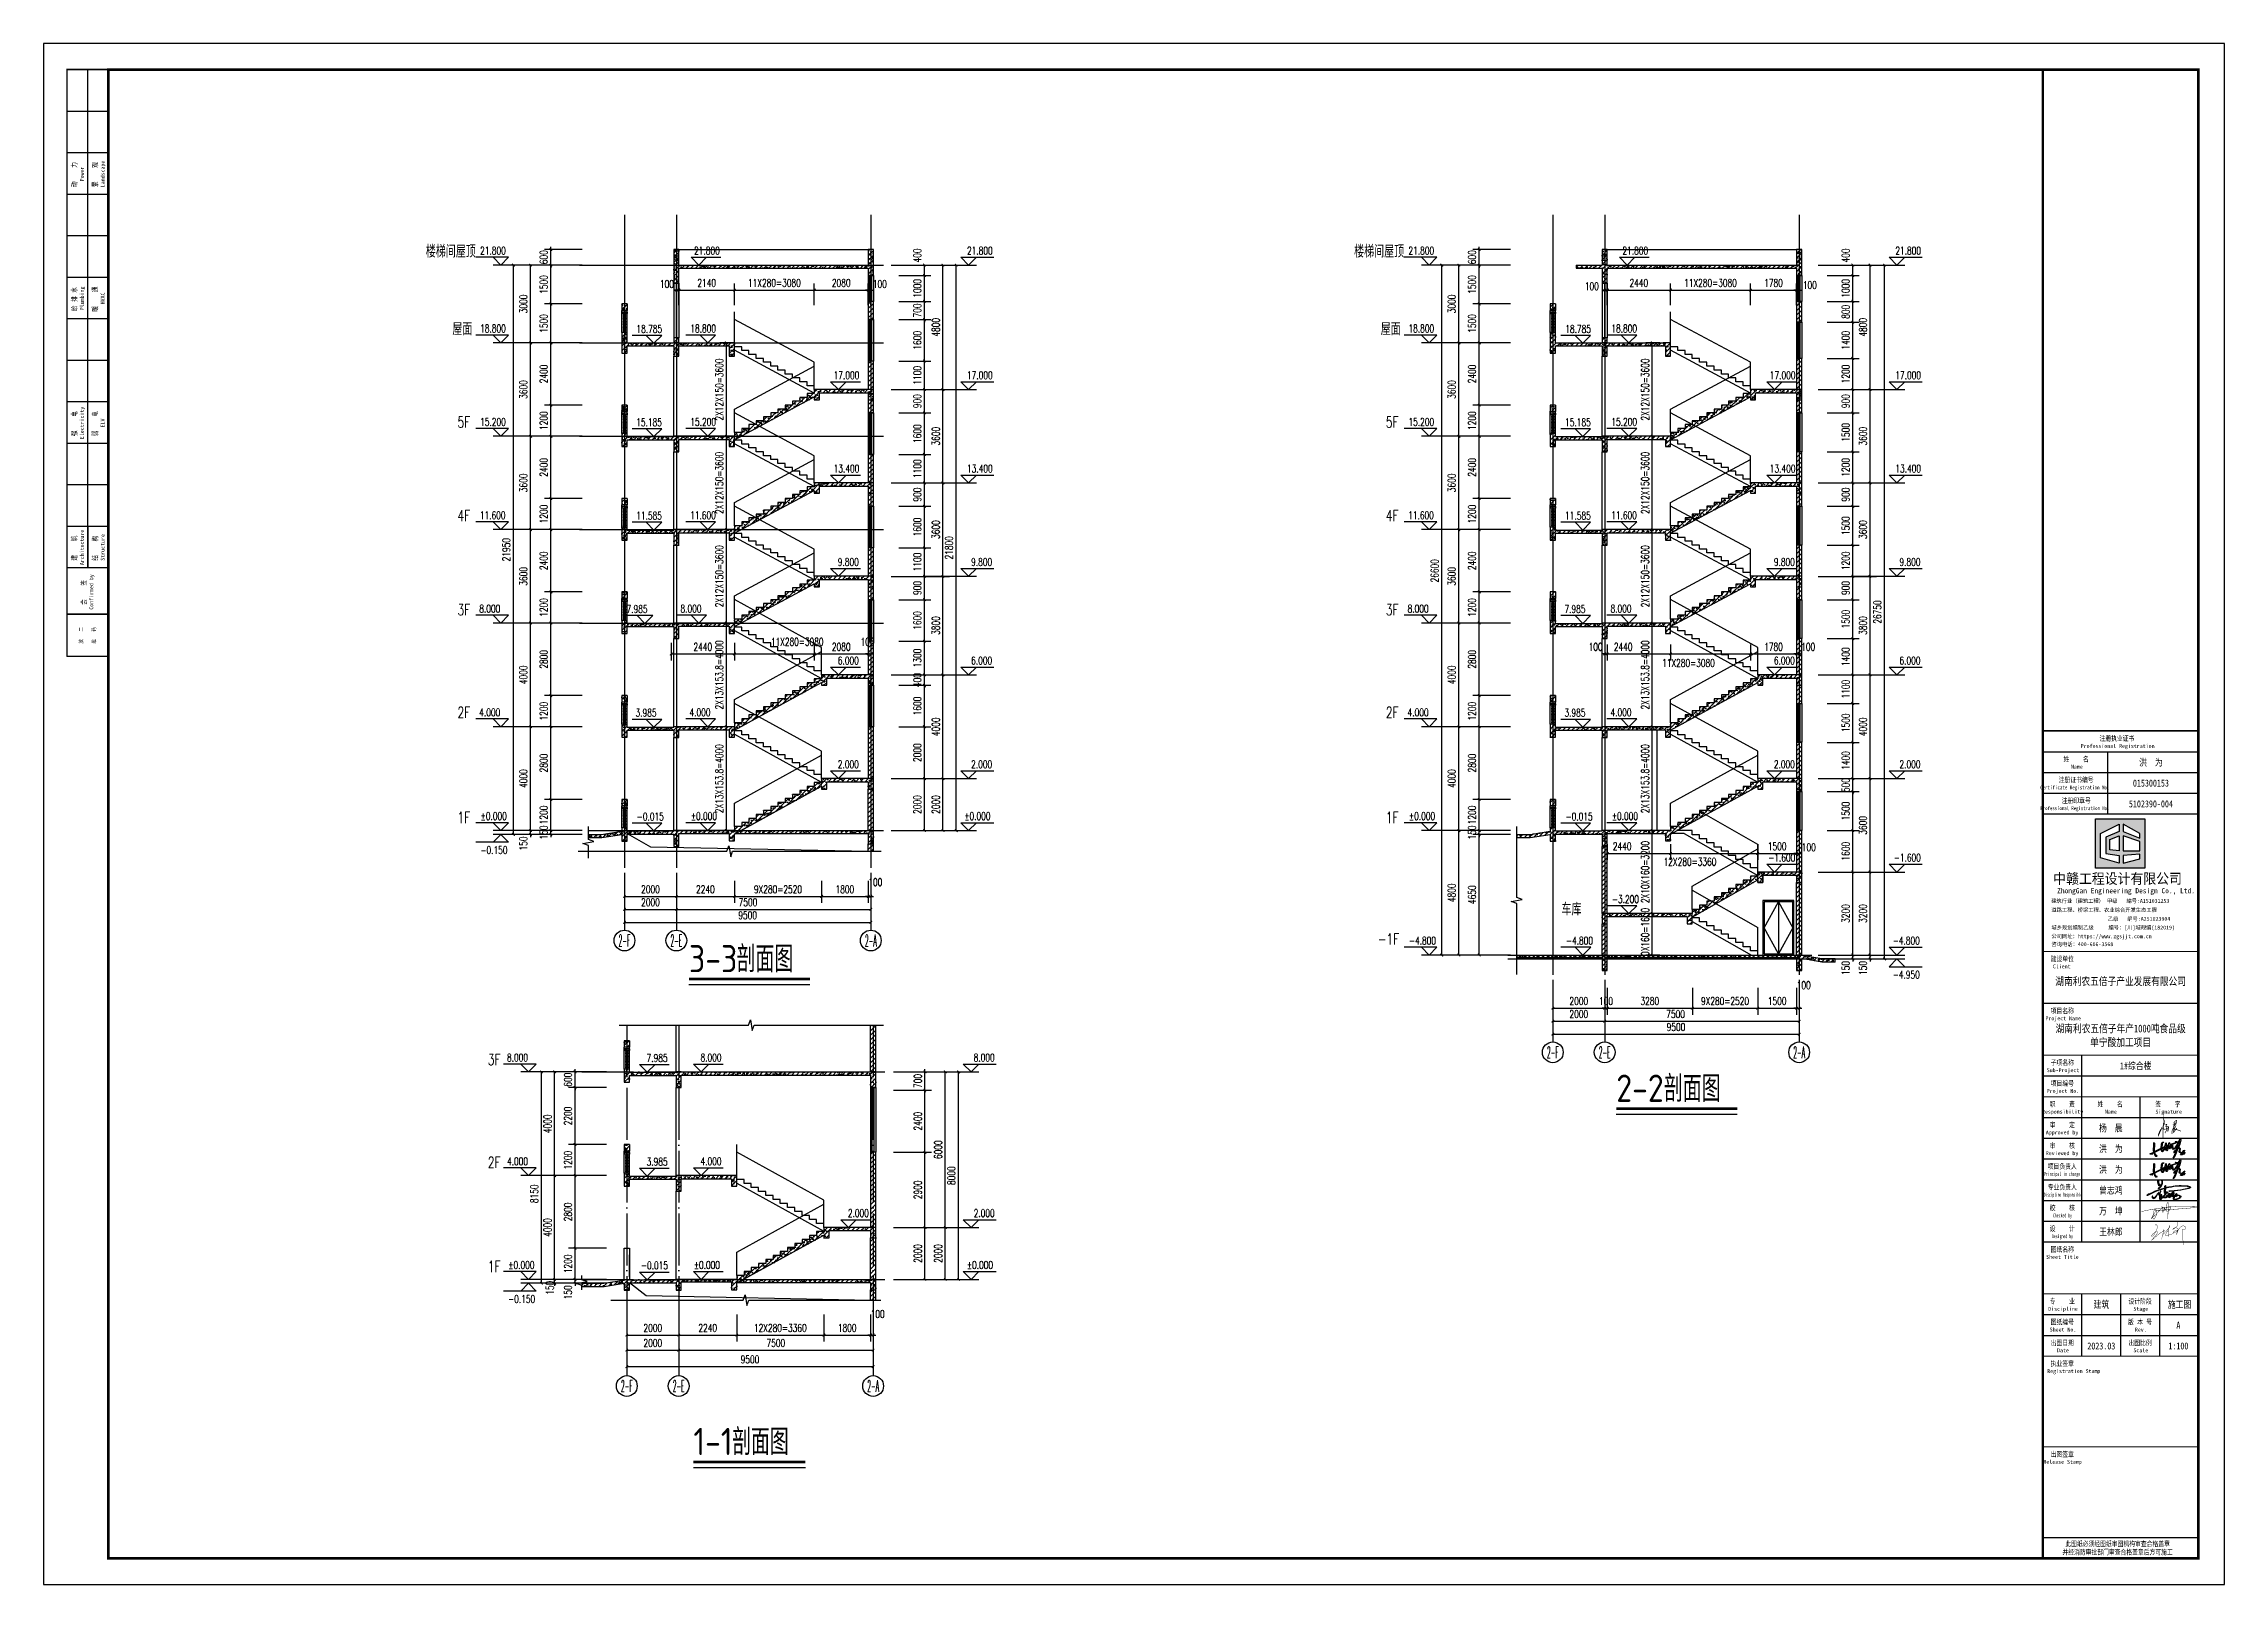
# Model space of a CAD drawing. Extents: x -9422388 to 15610651, y -1992469 to 953794.
# Drawn here: x 13902967 to 13987067, y -478739 to -419339 of the extents above; entities that cross this region are included whole.
import ezdxf
from ezdxf.enums import TextEntityAlignment as Align

# ---------------------------------------------------------------- set-up
doc = ezdxf.new("R2010")
doc.units = 0
doc.header["$LTSCALE"] = 1000
doc.linetypes.add('DOTE', pattern=[2.42, 2, -0.2, 0.02, -0.2])
for name, color, linetype in [('A-ANNO-IDEN', 3, 'Continuous'), ('A-ELEV-RAIL-0.3', 30, 'Continuous'), ('A-FLOR-RAIL', 142, 'Continuous'), ('A-SECT-STR', 2, 'Continuous'), ('A-SECT-WALL', 41, 'Continuous'), ('AXIS', 3, 'Continuous'), ('AXIS_TEXT', 7, 'Continuous'), ('COLUMN', 9, 'Continuous'), ('DIM_ELEV', 3, 'Continuous'), ('DIM_SYMB', 3, 'Continuous'), ('DOTE', 1, 'Continuous'), ('P-图框', 7, 'Continuous'), ('PUB_DIM', 3, 'Continuous'), ('PUB_HATCH', 8, 'Continuous'), ('PUB_TEXT', 7, 'Continuous'), ('PUB_TITLE', 4, 'Continuous'), ('WINDOW', 4, 'Continuous'), ('中赣LOGO', 7, 'Continuous'), ('图框字', 3, 'Continuous'), ('曾志鸿签名', 154, 'Continuous')]:
    doc.layers.add(name, color=color, linetype=linetype)
doc.styles.add('_TCH_AXIS', font='COMPLEX', dxfattribs={"bigfont": 'GBCBIG'})
doc.styles.add('_TCH_DIM', font='SIMPLEX', dxfattribs={"bigfont": 'GBCBIG'})
doc.styles.add('_TCH_DIM_T3', font='SIMPLEX', dxfattribs={"width": 0.705882, "bigfont": 'GBCBIG'})
doc.styles.add('COMPLEX', font='COMPLEX')
doc.styles.get("Standard").update_dxf_attribs({"font": 'gbenor.shx', "bigfont": 'gbcbig.shx'})
doc.styles.add('STYLE-ARIAL', font='')
doc.styles.add('图签', font='', dxfattribs={"width": 0.66})
doc.styles.add('统一文字', font='', dxfattribs={"width": 0.8})
doc.styles.add('黑体', font='simhei.ttf')
doc.styles.get('STYLE-ARIAL').set_extended_font_data('NSimSun')
doc.styles.get('图签').set_extended_font_data('SimSun')
doc.styles.get('统一文字').set_extended_font_data('SimSun')
doc.dimstyles.new('_TCH_ARCH&&100', dxfattribs={"dimtxt": 297.5, "dimasz": 100, "dimexe": 250, "dimexo": 300, "dimgap": 126.25, "dimtad": 1, "dimdec": 0, "dimzin": 0, "dimdsep": 46, "dimtxsty": '_TCH_DIM_T3', "dimblk": 'ARCHTICK', "dimcen": 0.09, "dimclrt": 7, "dimazin": 2, "dimtfac": 1, "dimtdec": 0, "dimtix": 1, "dimtmove": 2, "dimatfit": 3, "dimfxl": 0, "dimtolj": 1, "dimtzin": 0, "dimarcsym": 0})
pattern_1 = [(45, (13001813.43, 89.76), (-88.388383, 88.388383), [])]
pattern_2 = [(45, (13001813.43, 0), (-88.388348, 88.388348), []), (50, (13001813.43, 0), (358.63009, -31.37607), [37.5, -412.5]), (355, (13001813.43, 0), (-69.37567, 376.09607), [30, -330]), (100.4514, (13001843.3, -2.6), (289.25469, 344.71977), [31.8701, -350.57106]), (46.1842, (13001813.43, 100), (533.62052, -82.7595), [56.25, -618.75]), (96.6356, (13001857.9, 93.1), (467.33135, 487.05894), [47.80514, -525.8565]), (351.1842, (13001813.4, 100), (467.33097, 487.0593), [45, -495]), (21, (13001863.43, 75), (298.45353, -201.309445), [37.5, -412.5]), (326, (13001863.43, 75), (121.65767, 362.57502), [30, -330]), (71.4514, (13001888.3, 58.22), (420.11131, 161.26525), [31.8701, -350.57106]), (37.5, (13001813.43, 0), (6.079928, 166.446927), [0, -326, 0, -335, 0, -331.25]), (7.5, (13001813.43, 0), (131.53477, 197.205856), [0, -191, 0, -318.5, 0, -126.25]), (327.5, (13001701.93, 0), (266.911218, -11.277436), [0, -125, 0, -390, 0, -517.5]), (317.5, (13001651.93, 0), (291.593085, 50.05249), [0, -162.5, 0, -259, 0, -367.5])]

msp = doc.modelspace()

# ---------------------------------------------------------------- texts
at = {"layer": 'A-ANNO-IDEN', "color": 7}
for s, height, p in [('3-3', 1050, (13927853.52829, -455139)), ('剖面图', 1012.765957, (13929691.02829, -455139)), ('2-2', 1050, (13963615.33834, -460135.5)), ('剖面图', 1012.765957, (13965452.83834, -460135.5)), ('剖面图', 1012.765957, (13929516.02829, -473755.5)), ('1-1', 1050, (13928028.52829, -473755.5))]:
    msp.add_text(s, height=height, dxfattribs=at).set_placement(p)
at = {"layer": 'DIM_ELEV', "color": 7, "style": '_TCH_DIM', "width": 0.705882}
for s, p in [('21.800', (13919799.92723, -427470.5)), ('21.800', (13928051.92723, -427470.5)), ('21.800', (13938576.92723, -427470.5)), ('21.800', (13955600.73728, -427470.5)), ('21.800', (13963852.73728, -427470.5)), ('21.800', (13974377.73728, -427470.5)), ('18.800', (13919799.92723, -430470.5)), ('18.785', (13925827.92723, -430485.5)), ('18.800', (13927907.92723, -430470.5)), ('18.800', (13955600.73728, -430470.5)), ('18.785', (13961649.23728, -430485.5)), ('18.800', (13963426.73728, -430470.5)), ('17.000', (13933433.92723, -432270.5)), ('17.000', (13938576.92723, -432270.5)), ('17.000', (13969534.73728, -432270.5)), ('17.000', (13974377.73728, -432270.5)), ('15.200', (13919799.92723, -434070.5)), ('15.185', (13925819.92723, -434085.5)), ('15.200', (13927907.92723, -434070.5)), ('15.200', (13955600.73728, -434070.5)), ('15.185', (13961641.23728, -434085.5)), ('15.200', (13963426.73728, -434070.5)), ('13.400', (13933433.92723, -435870.5)), ('13.400', (13938576.92723, -435870.5)), ('13.400', (13969534.73728, -435870.5)), ('13.400', (13974377.73728, -435870.5)), ('11.600', (13919791.92723, -437670.5)), ('11.585', (13925819.92723, -437685.5)), ('11.600', (13927899.92723, -437670.5)), ('11.600', (13955592.73728, -437670.5)), ('11.585', (13961641.23728, -437685.5)), ('11.600', (13963418.73728, -437670.5)), ('9.800', (13933593.92723, -439470.5)), ('9.800', (13938736.92723, -439470.5)), ('9.800', (13969694.73728, -439470.5)), ('9.800', (13974537.73728, -439470.5)), ('8.000', (13919767.92723, -441270.5)), ('7.985', (13925447.92723, -441285.5)), ('8.000', (13927527.92723, -441270.5)), ('8.000', (13955568.73728, -441270.5)), ('7.985', (13961617.23728, -441285.5)), ('8.000', (13963394.73728, -441270.5)), ('6.000', (13933593.92723, -443270.5)), ('6.000', (13938736.92723, -443270.5)), ('6.000', (13969694.73728, -443270.5)), ('6.000', (13974537.73728, -443270.5)), ('4.000', (13919767.92723, -445270.5)), ('3.985', (13925795.92723, -445285.5)), ('4.000', (13927875.92723, -445270.5)), ('4.000', (13955568.73728, -445270.5)), ('3.985', (13961617.23728, -445285.5)), ('4.000', (13963394.73728, -445270.5)), ('2.000', (13933593.92723, -447270.5)), ('2.000', (13938736.92723, -447270.5)), ('2.000', (13969694.73728, -447270.5)), ('2.000', (13974537.73728, -447270.5)), ('%%P0.000', (13919819.92723, -449270.5)), ('-0.015', (13925839.92723, -449285.5)), ('%%P0.000', (13927927.92723, -449270.5)), ('%%P0.000', (13938476.92723, -449270.5)), ('%%P0.000', (13955620.73728, -449270.5)), ('-0.015', (13961661.23728, -449285.5)), ('%%P0.000', (13963446.73728, -449270.5)), ('-0.150', (13919811.92723, -450580.5)), ('-1.600', (13969474.73728, -450870.5)), ('-1.600', (13974317.73728, -450870.5)), ('-3.200', (13963446.73728, -452470.5)), ('-4.800', (13955620.73728, -454070.5)), ('-4.800', (13961673.73728, -454070.5)), ('-4.800', (13974277.73728, -454070.5)), ('-4.950', (13974277.73728, -455380.5)), ('8.000', (13920837.92723, -458576)), ('7.985', (13926221.92723, -458591)), ('8.000', (13928301.92723, -458576)), ('8.000', (13938833.92723, -458576)), ('4.000', (13920837.92723, -462576)), ('3.985', (13926221.92723, -462591)), ('4.000', (13928301.92723, -462576)), ('2.000', (13933983.92723, -464576)), ('2.000', (13938833.92723, -464576)), ('%%P0.000', (13920889.92723, -466576)), ('-0.015', (13926001.92723, -466591)), ('%%P0.000', (13928041.92723, -466576)), ('%%P0.000', (13938573.92723, -466576)), ('-0.150', (13920881.92723, -467886))]:
    msp.add_text(s, height=297.5, dxfattribs=at).set_placement(p)
at = {"layer": 'PUB_TEXT', "style": '_TCH_DIM'}
for s, p in [('楼梯间屋顶', (13917704.42723, -427588.5)), ('楼梯间屋顶', (13953505.23728, -427588.5)), ('屋面', (13918729.92723, -430580)), ('屋面', (13954530.73728, -430580)), ('车库', (13961503.23728, -452951))]:
    msp.add_text(s, height=482.269504, dxfattribs=at).set_placement(p)
at = {"layer": 'PUB_TEXT', "style": '_TCH_DIM', "width": 0.705882}
for s, p in [('5F', (13918924.42723, -434144)), ('5F', (13954725.23728, -434144)), ('4F', (13918924.42723, -437744)), ('4F', (13954725.23728, -437744)), ('3F', (13918924.42723, -441377.5)), ('3F', (13954725.23728, -441377.5)), ('2F', (13918924.42723, -445336)), ('2F', (13954725.23728, -445336)), ('1F', (13918924.42723, -449386)), ('1F', (13954725.23728, -449386)), ('-1F', (13954415.73728, -454074)), ('3F', (13920101.92723, -458718.5)), ('2F', (13920101.92723, -462682.5)), ('1F', (13920101.92723, -466696.5))]:
    msp.add_text(s, height=425, dxfattribs=at).set_placement(p)

# ---------------------------------------------------------------- blocks, each defined once
blk = doc.blocks.new('A$C00294823')
at = {"linetype": 'Continuous'}
h = blk.add_hatch(color=256, dxfattribs=at)
h.dxf.hatch_style = 1
h.paths.add_polyline_path([(219, 124), (206, 124), (206, 119), (151, 100), (150, 115), (146, 117), (140, 98), (129, 92), (125, 93), (125, 112), (122, 115), (120, 112), (114, 87), (91, 75), (93, 110), (98, 116), (103, 117), (107, 120), (97, 120), (94, 118), (88, 106), (86, 73), (35, 47), (32, 51), (33, 110), (35, 113), (31, 117), (29, 114), (28, 99), (27, 55), (29, 44), (19, 39), (2, 34), (0, 32), (1, 29), (17, 27), (18, 29), (12, 32), (30, 39), (39, 16), (43, 11), (49, 9), (51, 12), (48, 20), (40, 24), (35, 40), (38, 44), (87, 68), (88, 55), (91, 48), (95, 46), (97, 47), (105, 56), (114, 77), (118, 83), (121, 82), (122, 78), (122, 64), (124, 55), (128, 53), (133, 61), (141, 84), (142, 92), (145, 93), (147, 90), (149, 72), (152, 70), (156, 74), (162, 85), (166, 97), (169, 91), (169, 77), (172, 69), (178, 64), (186, 65), (195, 74), (214, 102), (220, 116), (225, 119), (226, 115), (223, 104), (211, 73), (191, 54), (183, 40), (184, 40), (203, 60), (204, 56), (191, 24), (179, 0), (182, 0), (192, 18), (212, 66), (218, 72), (224, 74), (228, 69), (224, 48), (230, 40), (242, 35), (235, 24), (237, 22), (246, 23), (259, 29), (267, 38), (267, 41), (265, 42), (254, 42), (267, 58), (261, 55), (247, 41), (238, 41), (229, 47), (229, 56), (232, 66), (232, 72), (225, 79), (218, 79), (228, 105), (236, 138), (235, 145), (233, 145)])
h.paths.add_polyline_path([(91, 63), (92, 70), (110, 79), (109, 72), (102, 59), (94, 51)], flags=16)
h.paths.add_polyline_path([(126, 68), (125, 86), (138, 90), (134, 74), (128, 62)], flags=16)
h.paths.add_polyline_path([(152, 82), (151, 96), (164, 99), (154, 80)], flags=16)
h.paths.add_polyline_path([(174, 76), (173, 95), (171, 102), (204, 114), (217, 116), (208, 99), (192, 77), (184, 69), (178, 69)], flags=16)
h.paths.add_polyline_path([(227, 125), (227, 128), (228, 126)], flags=16)
h.paths.add_polyline_path([(228, 127), (228, 129), (229, 128)], flags=16)
h.paths.add_polyline_path([(243, 28), (245, 32), (249, 36), (260, 36), (249, 28)], flags=16)
for points in [[(233, 145), (235, 145), (236, 138), (228, 105), (218, 79), (225, 79), (232, 72), (232, 66), (229, 56), (229, 47), (238, 41), (247, 41), (261, 55), (267, 58), (254, 42), (265, 42), (267, 41), (267, 38), (259, 29), (246, 23), (237, 22), (235, 24), (242, 35), (230, 40), (224, 48), (228, 69), (224, 74), (218, 72), (212, 66), (192, 18), (182, 0), (179, 0), (191, 24), (204, 56), (203, 60), (186, 42), (185, 39), (183, 40), (191, 54), (211, 73), (223, 104), (226, 115), (225, 119), (220, 116), (214, 102), (195, 74), (186, 65), (178, 64), (172, 69), (169, 77), (169, 91), (167, 95), (165, 94), (162, 85), (156, 74), (152, 70), (149, 72), (147, 90), (145, 93), (142, 92), (141, 84), (133, 61), (128, 53), (124, 55), (122, 64), (122, 78), (121, 82), (118, 83), (114, 77), (105, 56), (97, 47), (95, 46), (91, 48), (88, 55), (87, 65), (84, 67), (38, 44), (35, 40), (40, 24), (48, 20), (51, 12), (49, 9), (43, 11), (39, 16), (30, 39), (15, 33), (14, 31), (18, 29), (17, 27), (1, 29), (0, 32), (2, 34), (19, 39), (29, 44), (27, 55), (28, 99), (29, 114), (31, 117), (35, 113), (33, 110), (32, 51), (35, 47), (86, 73), (88, 106), (94, 118), (97, 120), (107, 120), (103, 117), (98, 116), (93, 110), (91, 77), (93, 76), (114, 87), (120, 112), (122, 115), (125, 112), (125, 93), (129, 92), (140, 98), (146, 117), (150, 115), (151, 103), (153, 101), (206, 119), (206, 122), (197, 123), (193, 125), (219, 124), (233, 145)], [(110, 77), (109, 78), (92, 70), (91, 63), (93, 54), (95, 52), (102, 59), (109, 72), (110, 77)], [(138, 89), (137, 90), (128, 87), (125, 83), (126, 68), (128, 62), (134, 74), (138, 89)], [(163, 98), (162, 99), (154, 97), (151, 93), (152, 82), (154, 80), (163, 98)], [(216, 115), (215, 116), (204, 114), (171, 102), (173, 95), (174, 76), (178, 69), (184, 69), (192, 77), (208, 99), (216, 115)], [(228, 126), (227, 128), (227, 125), (228, 126)], [(229, 128), (228, 129), (228, 127), (229, 128)], [(259, 35), (258, 36), (249, 36), (245, 32), (243, 28), (249, 28), (259, 35)]]:
    blk.add_lwpolyline(points, dxfattribs=at)
blk = doc.blocks.new('A$C80fbf071')
at = {"lineweight": 53, "const_width": 12.8}
for points in [[(-532, 240), (-518, 265), (-494, 268), (-474, 255), (-455, 230), (-450, 207), (-446, 162), (-452, 122), (-476, 56), (-516, -33), (-562, -108), (-597, -152), (-637, -180), (-662, -186), (-672, -176), (-662, -154), (-609, -85), (-555, -41), (-505, -10), (-467, 2), (-435, -17), (-435, -45), (-461, -87), (-536, -184), (-633, -300), (-652, -323), (-588, -275), (-429, -132), (-306, -41), (-226, 6), (-170, 22), (-185, 39), (-204, 67), (-230, -100), (-256, -196), (-247, -147), (-181, -69), (-95, 24), (-6, 119), (37, 179), (46, 215), (28, 229), (9, 181), (4, 98), (-4, -98), (1, -179), (5, -198), (-10, -132), (-91, -155), (-131, -148), (-132, -135), (-89, -39), (-56, 9), (-32, 24), (-6, 16), (-3, -134), (43, -119), (141, -91), (190, -82)], [(333, 369), (346, 318), (336, 235), (305, 184), (260, 152), (189, 103), (152, 80), (168, 115), (218, 140), (279, 146), (328, 127), (357, 103), (353, 67), (319, 13), (245, -32), (192, -50), (173, -38), (189, -10), (255, 39), (300, 58), (340, 50), (348, 24), (344, -11), (305, -98), (295, -111), (318, -27), (386, 91), (445, 166), (492, 203), (541, 221), (615, 207), (652, 157), (657, 123), (642, 98), (616, 81), (561, 68), (520, 75), (516, 75), (530, -31), (537, -229), (551, -407), (565, -468), (581, -521)]]:
    blk.add_lwpolyline(points, dxfattribs=at)
blk = doc.blocks.new('A$Ca6e7ed98')
at = {"layer": '图框字', "color": 0, "const_width": 15}
for points in [[(-901, -54), (-741, -17), (-568, 19), (-441, 40), (-356, 54), (-166, 80), (38, 108), (274, 128), (477, 141), (643, 146), (840, 144), (1015, 139), (1259, 133), (1270, 127), (1270, 121), (1255, 109), (732, 63), (633, 55), (87, 16), (-155, -2)], [(-219, -5), (-310, -3), (-354, 17), (-354, 17), (-311, -38), (-305, -117), (-342, -228), (-400, -331), (-414, -342), (-427, -340), (-445, -325), (-453, -306), (-457, -287), (-458, -260), (-457, -234), (-455, -202), (-451, -177), (-446, -145), (-438, -106), (-429, -74), (-420, -43), (-406, -4), (-395, 22), (-384, 41), (-378, 50), (-371, 52), (-362, 48), (-353, 35), (-355, -14), (-366, -53), (-378, -87), (-398, -130), (-426, -172), (-460, -226), (-480, -257), (-495, -278), (-505, -291), (-517, -307), (-517, -313), (-512, -313), (-448, -258), (-408, -223), (-379, -196), (-336, -161), (-293, -116), (-268, -87), (-245, -63), (-245, -63), (-212, -28), (-187, 1), (-170, 24), (-155, 38), (-132, 48), (-110, 54), (-79, 67), (-53, 81), (-60, 97), (-78, 104), (-94, 116), (-104, 131), (-101, 118), (-98, 102), (-95, 72), (-96, 26), (-96, -7), (-91, -46), (-87, -65), (-78, -76), (-67, -76), (-56, -59), (-47, -36), (-38, -2), (-16, 89), (-10, 112), (-7, 114), (-5, 112), (-4, 74), (-1, 34), (0, 0), (2, -6), (7, -9), (12, -7), (21, 27), (53, 62), (80, 91), (102, 113), (135, 135), (178, 151), (203, 154), (222, 147), (236, 131), (241, 110), (231, 79), (214, 50), (184, 9), (164, -12), (145, -29), (145, -29), (127, -42), (103, -51), (81, -49), (68, -40), (59, -22), (53, 32), (58, 100), (58, 100), (66, 150), (76, 202), (88, 252), (93, 267), (99, 283), (112, 299), (121, 301), (130, 296), (133, 278), (136, 240), (133, 87), (132, 38), (128, -66), (124, -166), (121, -260), (121, -308), (121, -308), (121, -308), (123, -336)], [(-219, -5), (-155, -2)]]:
    blk.add_lwpolyline(points, dxfattribs=at)
blk = doc.blocks.new('A$C9ec033b9')
at = {"const_width": 0.3}
for points in [[(-2.5, 0.1), (-2.1, 0.4), (-1.6, 1.4), (-1.8, 2.7), (-2, 3.1), (-2, 4), (-2.1, 2.1), (-2.3, 0.2), (-2.4, -5.6), (-2.3, -1.2), (-2.9, -1.2), (-3.7, -1.8), (-4.6, -4), (-4.6, -4.5), (-4.2, -3.7), (-3.8, -2.7), (-3.4, -1.9), (-2.9, -0.6), (-2.3, -0.2), (-2.3, -1.2), (-1.9, -1.4), (-1.6, -1.8)], [(-1.3, 0.8), (-0.6, 0.9), (-1.1, -0.1), (0, 0), (0.3, -0.3), (0.3, -1.3), (-0.1, -2.4), (-0.4, -2.1)], [(3, 1.4), (3.5, 1.6), (3.5, 1.4), (3.3, 1.1), (3, 0.7), (3.4, 1), (3.6, 1.1), (3.4, 0.8), (3.6, 0.8), (3, 0.3), (2.6, -0.1), (3.1, 0.4), (3.2, 0.5), (3, 0.2), (2.5, -0.9), (1.9, -2.3), (1.9, -3.6), (2.1, -3.6)], [(2.4, 1), (2.6, 0.5)], [(2.5, -1.5), (2.6, -1.3), (3.1, -0.8), (3.5, -0.2), (3.2, -1), (2.7, -1.8), (2.5, -2.7), (2.7, -3), (3.2, -2.3), (3.5, -1.7), (3.9, -1.1), (4.1, -1.2), (3.9, -1.6), (3.4, -1.9), (3.1, -1.9), (3.1, -1.6), (3.4, -1.6), (4, -1.6), (6.2, -2.4)], [(2.9, 1.2), (2.8, 1.9), (3.5, 2.5), (4.1, 2.8), (4.1, 2.3), (4.1, 1.6), (3.9, 1.2)], [(0.1, -0.4), (0.1, -0.7), (-0.6, -1.8), (-1.5, -3.3)], [(-0.5, -0.3), (-0.7, -0.9), (-1, -1.4), (-1, -1.6), (-0.6, -1.2)]]:
    blk.add_lwpolyline(points, dxfattribs=at)
blk = doc.blocks.new('中赣设计')
at = {"layer": '中赣LOGO'}
h = blk.add_hatch(color=256, dxfattribs=at)
h.dxf.hatch_style = 1
h.paths.add_polyline_path([(355563.01, 340.95), (355563.01, 319.81), (355584.16, 319.81), (355584.16, 340.95)])
h.paths.add_polyline_path([(355581.97, 334.69), (355581.97, 332.68), (355574.81, 335.58), (355574.81, 338.73)], flags=16)
h.paths.add_polyline_path([(355581.97, 331.28), (355581.97, 327.26), (355574.81, 327.26), (355574.81, 333.64)], flags=16)
h.paths.add_polyline_path([(355573.04, 335.58), (355567.39, 333.12), (355567.39, 326.13), (355573.08, 325.21), (355573.08, 321.94), (355565.12, 324.21), (355565.12, 334.7), (355573.04, 338.73)], flags=16)
h.paths.add_polyline_path([(355573.08, 333.64), (355573.08, 327.26), (355569.1, 327.7), (355569.1, 332.14)], flags=16)
h.paths.add_polyline_path([(355581.97, 325.85), (355581.97, 323.77), (355574.81, 321.94), (355574.81, 325.21)], flags=16)
blk.add_lwpolyline([(355563.01, 340.95), (355584.16, 340.95), (355584.16, 319.81), (355563.01, 319.81)], close=True, dxfattribs=at)
for points in [[(355573.04, 338.73), (355573.04, 335.58), (355567.39, 333.12), (355567.39, 326.13), (355573.08, 325.21), (355573.08, 321.94), (355565.12, 324.21), (355565.12, 334.7), (355573.04, 338.73)], [(355574.81, 338.73), (355574.81, 335.58), (355581.97, 332.68), (355581.97, 334.69), (355574.81, 338.73)], [(355573.08, 333.64), (355573.08, 327.26), (355569.1, 327.7), (355569.1, 332.14), (355573.08, 333.64)], [(355574.81, 333.64), (355574.81, 327.26), (355581.97, 327.26), (355581.97, 331.28), (355574.81, 333.64)], [(355574.81, 325.21), (355574.81, 321.94), (355581.97, 323.77), (355581.97, 325.85), (355574.81, 325.21)]]:
    blk.add_lwpolyline(points, dxfattribs=at)
blk = doc.blocks.new('A$C0910a4f4')
at = {"layer": '曾志鸿签名'}
h = blk.add_hatch(color=7, dxfattribs=at)
h.paths.add_polyline_path([(376, 80), (328, 72), (275, 63), (219, 54), (156, 40), (103, 25), (85, 23), (91, 75), (92, 103), (89, 112), (81, 114), (75, 114), (72, 110), (61, 76), (57, 64), (63, 65), (70, 80), (70, 61), (65, 35), (61, 18), (0, 0), (-54, -19), (-128, -43), (-210, -70), (-324, -113), (-417, -153), (-504, -193), (-534, -208), (-550, -215), (-538, -199), (-561, -211), (-582, -219), (-597, -232), (-612, -243), (-624, -252), (-625, -260), (-616, -269), (-606, -269), (-599, -267), (-580, -257), (-533, -234), (-459, -197), (-380, -158), (-303, -126), (-195, -88), (-124, -60), (-64, -41), (-34, -32), (18, -16), (60, -6), (55, -38), (48, -85), (44, -135), (42, -160), (41, -174), (51, -187), (56, -191), (70, -192), (86, -192), (96, -189), (74, -217), (43, -257), (22, -286), (-10, -330), (-24, -344), (-27, -350), (-31, -359), (-34, -361), (-37, -366), (-38, -372), (-41, -377), (-40, -380), (-38, -381), (-32, -381), (-29, -380), (-27, -376), (-25, -371), (-19, -367), (-16, -365), (-11, -358), (-6, -353), (-2, -349), (6, -351), (14, -353), (25, -355), (38, -359), (51, -364), (79, -369), (90, -369), (104, -370), (108, -368), (112, -362), (116, -354), (121, -343), (126, -327), (137, -307), (141, -303), (146, -305), (151, -309), (155, -315), (164, -323), (169, -329), (174, -333), (177, -335), (183, -335), (186, -330), (193, -322), (207, -311), (214, -306), (218, -300), (225, -285), (228, -275), (225, -268), (221, -268), (213, -273), (210, -278), (207, -286), (206, -291), (202, -297), (194, -301), (189, -294), (188, -288), (190, -278), (192, -267), (195, -258), (200, -247), (205, -235), (207, -230), (210, -222), (214, -217), (217, -212), (224, -208), (231, -205), (236, -204), (246, -210), (249, -213), (254, -218), (257, -222), (257, -226), (259, -242), (248, -255), (243, -278), (235, -293), (235, -301), (237, -334), (237, -344), (228, -339), (227, -345), (232, -357), (236, -362), (242, -362), (245, -354), (267, -315), (271, -303), (277, -287), (281, -270), (298, -236), (297, -257), (294, -274), (291, -293), (288, -308), (289, -316), (293, -324), (300, -326), (303, -326), (307, -320), (323, -284), (331, -254), (346, -214), (351, -201), (354, -191), (355, -188), (358, -181), (360, -179), (359, -185), (357, -189), (358, -193), (357, -196), (360, -199), (362, -202), (367, -205), (372, -205), (377, -204), (380, -202), (383, -197), (387, -195), (388, -198), (386, -202), (385, -205), (381, -212), (380, -217), (376, -220), (370, -222), (369, -226), (367, -233), (365, -236), (362, -239), (360, -245), (359, -251), (361, -256), (363, -260), (360, -271), (356, -280), (352, -288), (348, -296), (343, -303), (342, -310), (345, -315), (349, -318), (352, -320), (361, -319), (365, -317), (367, -314), (387, -303), (400, -297), (413, -292), (433, -286), (446, -283), (450, -283), (441, -293), (436, -301), (423, -317), (411, -334), (406, -342), (394, -373), (390, -396), (390, -406), (396, -418), (406, -425), (419, -430), (433, -434), (443, -435), (470, -433), (512, -423), (554, -412), (586, -401), (616, -388), (642, -376), (660, -356), (663, -347), (673, -329), (677, -315), (678, -310), (678, -306), (675, -300), (658, -284), (631, -269), (597, -259), (575, -256), (546, -252), (520, -255), (502, -258), (501, -252), (506, -234), (509, -210), (509, -202), (503, -199), (500, -205), (499, -213), (494, -216), (492, -217), (489, -220), (479, -242), (471, -260), (462, -260), (452, -263), (445, -264), (438, -266), (415, -270), (398, -276), (388, -279), (382, -281), (380, -279), (382, -274), (386, -266), (392, -249), (396, -234), (404, -217), (410, -201), (412, -191), (411, -185), (405, -179), (402, -177), (397, -176), (388, -177), (385, -177), (386, -173), (391, -156), (392, -147), (392, -142), (392, -134), (390, -132), (388, -130), (385, -128), (381, -127), (378, -127), (371, -133), (355, -158), (344, -178), (339, -187), (334, -193), (334, -190), (334, -187), (332, -185), (328, -182), (326, -181), (321, -180), (318, -181), (315, -183), (300, -201), (287, -220), (270, -253), (259, -284), (252, -306), (248, -308), (247, -305), (247, -301), (251, -288), (253, -276), (259, -260), (265, -251), (271, -234), (270, -219), (261, -208), (251, -199), (238, -193), (224, -195), (208, -202), (199, -209), (189, -231), (176, -287), (174, -301), (168, -305), (162, -302), (153, -289), (152, -284), (151, -277), (147, -274), (140, -275), (133, -278), (117, -298), (96, -329), (90, -345), (89, -352), (85, -356), (78, -355), (65, -347), (52, -339), (40, -332), (25, -332), (11, -334), (20, -320), (39, -287), (74, -248), (104, -217), (141, -187), (161, -167), (172, -151), (169, -147), (162, -144), (157, -144), (151, -147), (146, -147), (152, -141), (153, -135), (151, -130), (137, -132), (120, -135), (102, -135), (86, -134), (75, -128), (68, -118), (83, 6), (95, 9), (212, 36), (303, 52), (399, 67), (522, 81), (615, 90), (706, 91), (816, 89), (922, 78), (1008, 60), (1018, 55), (1024, 47), (1017, 38), (927, -3), (854, -21), (785, -35), (674, -54), (556, -73), (459, -87), (339, -100), (235, -104), (215, -106), (229, -112), (267, -111), (297, -109), (353, -108), (424, -100), (544, -85), (666, -67), (785, -45), (850, -32), (909, -20), (951, -11), (981, -3), (1013, 7), (1043, 27), (1053, 38), (1049, 51), (1041, 63), (1018, 73), (938, 95), (839, 104), (694, 111), (608, 107), (458, 94)])
h.paths.add_polyline_path([(547, -273), (554, -273), (586, -276), (597, -278), (622, -284), (637, -291), (645, -299), (650, -308), (652, -318), (644, -326), (633, -346), (614, -365), (595, -376), (562, -390), (475, -411), (430, -415), (416, -412), (412, -406), (411, -397), (411, -381), (412, -366), (414, -359), (423, -339), (432, -327), (435, -317), (448, -303), (457, -309), (466, -309), (472, -308), (478, -306), (486, -301), (491, -294), (501, -287), (507, -285), (506, -289), (499, -296), (489, -305), (481, -314), (479, -319), (484, -321), (492, -316), (502, -313), (519, -300), (533, -286)], flags=16)
h.paths.add_polyline_path([(135, -144), (137, -149), (130, -154), (123, -157), (106, -163), (88, -169), (76, -171), (66, -167), (65, -162), (62, -155), (66, -137), (70, -140), (74, -142), (80, -145), (92, -145), (109, -145), (117, -144), (126, -144)], flags=16)
h = blk.add_hatch(color=7, dxfattribs=at)
h.paths.add_polyline_path([(-51, 212), (-54, 195), (-60, 174), (-66, 156), (-76, 126), (-98, 90), (-113, 71), (-132, 50), (-151, 31), (-170, 16), (-183, 9), (-193, 1), (-198, -4), (-198, -7), (-191, -7), (-168, 3), (-151, 13), (-136, 24), (-105, 51), (-79, 77), (-66, 100), (-52, 131), (-41, 156), (-34, 179), (-29, 204), (-25, 226), (-25, 246), (-26, 265), (-29, 287), (-36, 304), (-41, 311), (-45, 314), (-49, 314), (-55, 312), (-55, 309), (-58, 309), (-62, 310), (-63, 307), (-62, 303), (-62, 300), (-60, 296), (-57, 295), (-54, 297), (-53, 292), (-51, 269), (-48, 255), (-48, 239), (-49, 224)])
h.paths.add_polyline_path([(-205, 235), (-201, 206), (-196, 178), (-188, 148), (-187, 137), (-177, 114), (-173, 104), (-167, 98), (-157, 95), (-151, 95), (-145, 100), (-135, 117), (-128, 142), (-125, 154), (-131, 156), (-133, 152), (-137, 142), (-146, 132), (-150, 123), (-155, 118), (-159, 118), (-162, 129), (-168, 152), (-177, 187), (-180, 231), (-180, 250), (-182, 274), (-188, 296), (-193, 301), (-199, 300), (-205, 299), (-210, 294), (-208, 277), (-206, 253)])
h = blk.add_hatch(color=7, dxfattribs=at)
h.paths.add_polyline_path([(-142, -399), (-138, -409), (-138, -432), (-137, -437), (-134, -440), (-125, -437), (-124, -433), (-125, -427), (-115, -421), (-105, -428), (-94, -430), (-81, -428), (-76, -419), (-73, -410), (-64, -384), (-51, -310), (-54, -273), (-56, -253), (-63, -247), (-75, -243), (-84, -249), (-90, -257), (-99, -269), (-107, -281), (-112, -292), (-116, -307), (-121, -320), (-125, -328), (-128, -318), (-128, -303), (-126, -286), (-123, -278), (-123, -262), (-122, -244), (-122, -231), (-121, -220), (-119, -191), (-116, -178), (-114, -170), (-104, -137), (-92, -118), (-90, -109), (-92, -99), (-100, -94), (-104, -92), (-110, -94), (-113, -104), (-116, -130), (-122, -156), (-129, -172), (-138, -194), (-145, -211), (-158, -225), (-165, -220), (-165, -210), (-168, -197), (-168, -187), (-167, -171), (-167, -157), (-173, -157), (-179, -159), (-188, -172), (-196, -180), (-211, -195), (-229, -225), (-255, -269), (-268, -286), (-274, -287), (-284, -302), (-301, -324), (-310, -331), (-317, -337), (-328, -348), (-340, -356), (-352, -364), (-369, -362), (-384, -358), (-392, -347), (-398, -334), (-402, -323), (-406, -315), (-409, -311), (-417, -306), (-422, -306), (-426, -323), (-422, -347), (-413, -363), (-408, -372), (-400, -377), (-369, -387), (-354, -384), (-338, -377), (-313, -361), (-304, -352), (-265, -303), (-249, -276), (-230, -243), (-220, -226), (-203, -201), (-193, -185), (-185, -179), (-185, -197), (-186, -210), (-186, -226), (-179, -235), (-174, -242), (-167, -248), (-158, -244), (-148, -233), (-142, -220), (-138, -218), (-143, -279), (-146, -324), (-145, -349), (-144, -379)])
h.paths.add_polyline_path([(-124, -406), (-116, -396), (-114, -405), (-117, -413), (-123, -414)], flags=16)
h.paths.add_polyline_path([(-117, -389), (-120, -378), (-117, -362), (-106, -310), (-87, -285), (-90, -298), (-96, -318), (-103, -342), (-111, -373)], flags=16)
h.paths.add_polyline_path([(-96, -390), (-86, -396), (-81, -399), (-89, -419), (-96, -419), (-106, -411)], flags=16)
h.paths.add_polyline_path([(-91, -367), (-93, -359), (-93, -349), (-88, -340), (-77, -328), (-77, -333), (-78, -344), (-80, -351), (-83, -365), (-85, -370)], flags=16)
h.paths.add_polyline_path([(-87, -316), (-88, -307), (-84, -291), (-77, -271), (-73, -277), (-72, -295), (-78, -311)], flags=16)
at = {"layer": '曾志鸿签名', "color": 7}
for points in [[(-538, -199), (-550, -215), (-534, -208), (-504, -193), (-417, -153), (-324, -113), (-210, -70), (-128, -43), (-54, -19), (0, 0), (61, 18), (65, 35), (70, 61), (70, 80), (63, 65), (57, 64), (61, 76), (72, 110), (75, 114), (81, 114), (89, 112), (92, 103), (91, 75), (85, 23), (103, 25), (156, 40), (219, 54), (275, 63), (328, 72), (376, 80), (458, 94), (608, 107), (694, 111), (839, 104), (938, 95), (1018, 73), (1041, 63), (1049, 51), (1053, 38), (1043, 27), (1013, 7), (981, -3), (951, -11), (909, -20), (850, -32), (785, -45), (666, -67), (544, -85), (424, -100), (353, -108), (297, -109), (267, -111), (229, -112), (215, -106), (235, -104), (339, -100), (459, -87), (556, -73), (674, -54), (785, -35), (854, -21), (927, -3), (1017, 38), (1024, 47), (1018, 55), (1008, 60), (922, 78), (816, 89), (706, 91), (615, 90), (522, 81), (399, 67), (303, 52), (212, 36), (95, 9), (83, 6), (68, -118), (75, -128), (86, -134), (102, -135), (120, -135), (137, -132), (151, -130), (151, -130), (153, -135), (152, -141), (146, -147), (151, -147), (157, -144), (162, -144), (169, -147), (172, -151), (161, -167), (141, -187), (104, -217), (74, -248), (39, -287), (20, -320), (11, -334), (25, -332), (40, -332), (52, -339), (65, -347), (78, -355), (85, -356), (89, -352), (90, -345), (96, -329), (117, -298), (133, -278), (140, -275), (147, -274), (151, -277), (152, -284), (153, -289), (162, -302), (168, -305), (174, -301), (176, -287), (189, -231), (199, -209), (208, -202), (224, -195), (238, -193), (251, -199), (261, -208), (270, -219), (271, -234), (265, -251), (259, -260)], [(-188, 296), (-182, 274), (-180, 250), (-180, 231), (-177, 187), (-168, 152), (-162, 129), (-159, 118), (-155, 118), (-150, 123), (-146, 132), (-137, 142), (-133, 152), (-131, 156), (-125, 154), (-128, 142), (-135, 117), (-145, 100), (-151, 95), (-157, 95), (-167, 98), (-173, 104), (-177, 114), (-187, 137), (-188, 148), (-196, 178), (-201, 206), (-205, 235), (-206, 253), (-208, 277), (-210, 294), (-205, 299), (-199, 300), (-193, 301), (-188, 296), (-188, 296)], [(-57, 295), (-54, 297), (-53, 292), (-51, 269), (-48, 255), (-48, 239), (-49, 224), (-51, 212), (-54, 195), (-60, 174), (-66, 156), (-76, 126), (-98, 90), (-113, 71), (-132, 50), (-151, 31), (-170, 16), (-183, 9), (-193, 1), (-198, -4), (-198, -7), (-191, -7), (-168, 3), (-151, 13), (-136, 24), (-105, 51), (-79, 77), (-66, 100), (-52, 131), (-41, 156), (-34, 179), (-29, 204), (-25, 226), (-25, 246), (-26, 265), (-29, 287), (-36, 304), (-41, 311), (-45, 314), (-49, 314), (-55, 312), (-55, 309), (-58, 309), (-62, 310), (-63, 307), (-62, 303), (-62, 300), (-60, 296), (-57, 295)], [(675, -300), (678, -306), (678, -310), (677, -315), (673, -329), (663, -347), (660, -356), (642, -376), (616, -388), (586, -401), (554, -412), (512, -423), (470, -433), (443, -435), (433, -434), (419, -430), (406, -425), (396, -418), (390, -406), (390, -396), (394, -373), (406, -342), (411, -334), (423, -317), (436, -301), (441, -293), (450, -283), (446, -283), (433, -286), (413, -292), (400, -297), (387, -303), (367, -314), (365, -317), (361, -319), (352, -320), (349, -318), (345, -315), (342, -310), (343, -303), (348, -296), (352, -288), (356, -280), (360, -271), (363, -260), (361, -256), (359, -251), (360, -245), (362, -239), (365, -236), (367, -233), (369, -226), (370, -222), (376, -220), (380, -217), (381, -212), (385, -205), (386, -202), (388, -198), (387, -195), (385, -196), (383, -198), (380, -202), (377, -204), (372, -205), (367, -205), (365, -204), (362, -202), (360, -199), (357, -196), (358, -193), (357, -189), (359, -185), (360, -179), (358, -181), (355, -188), (354, -191), (351, -201), (346, -214), (331, -254), (323, -284), (307, -320), (303, -326), (300, -326), (293, -324), (289, -316), (288, -308), (291, -293), (294, -274), (297, -257), (298, -236), (281, -270), (277, -287), (271, -303), (267, -315), (245, -354), (242, -362), (236, -362), (232, -357), (227, -345), (228, -339), (237, -344), (237, -334), (235, -301), (235, -293), (243, -278), (248, -255), (259, -242), (257, -226), (257, -222), (254, -218), (254, -218), (249, -213), (246, -210), (236, -204), (231, -205), (224, -208), (217, -212), (214, -217), (210, -222), (207, -230), (205, -235), (200, -247), (195, -258), (192, -267), (190, -278), (188, -288), (189, -294), (194, -301), (202, -297), (206, -291), (207, -286), (210, -278), (213, -273), (213, -273), (221, -268), (225, -268), (228, -275), (225, -285), (218, -300), (214, -306), (207, -311), (193, -322), (186, -330), (183, -335), (183, -335), (177, -335), (174, -333), (169, -329), (164, -323), (155, -315), (151, -309), (146, -305), (141, -303), (137, -307), (126, -327), (121, -343), (116, -354), (112, -362), (108, -368), (104, -370), (90, -369), (79, -369), (51, -364), (38, -359), (25, -355), (14, -353), (6, -351), (0, -350), (-3, -350), (-6, -353), (-11, -358), (-16, -365), (-19, -367), (-25, -371), (-27, -376), (-29, -380), (-32, -381), (-38, -381), (-40, -380), (-41, -377), (-38, -372), (-37, -366), (-34, -361), (-31, -359), (-27, -350), (-24, -344), (-10, -330), (22, -286), (43, -257), (74, -217), (96, -189), (86, -192), (70, -192), (56, -191), (51, -187), (41, -174), (42, -160), (44, -135), (48, -85), (55, -38), (60, -6), (60, -6), (18, -16), (-34, -32), (-64, -41), (-124, -60), (-195, -88), (-303, -126), (-380, -158), (-459, -197), (-533, -234), (-580, -257), (-599, -267), (-606, -269), (-616, -269), (-625, -260), (-624, -252), (-612, -243), (-597, -232), (-582, -219), (-561, -211), (-538, -199)], [(-422, -306), (-426, -323), (-422, -347), (-413, -363), (-408, -372), (-400, -377), (-369, -387), (-354, -384), (-338, -377), (-313, -361), (-304, -352), (-265, -303), (-249, -276), (-230, -243), (-220, -226), (-203, -201), (-195, -188), (-191, -184), (-185, -179), (-185, -197), (-186, -210), (-186, -226), (-179, -235), (-174, -242), (-167, -248), (-158, -244), (-148, -233), (-142, -220), (-138, -218), (-143, -279), (-146, -324)], [(-146, -324), (-145, -349), (-144, -379), (-142, -399), (-138, -409), (-138, -409), (-138, -432), (-137, -437), (-134, -440), (-125, -437), (-124, -433), (-125, -427), (-119, -423), (-111, -424), (-105, -428), (-94, -430), (-81, -428), (-76, -419), (-73, -410), (-64, -384), (-51, -310), (-54, -273), (-56, -253), (-63, -247), (-75, -243), (-84, -249), (-90, -257), (-99, -269), (-107, -281), (-112, -292), (-116, -307), (-121, -320), (-125, -328), (-125, -328), (-128, -318), (-128, -303), (-126, -286), (-123, -278), (-123, -262), (-122, -244), (-122, -231), (-121, -220), (-119, -191), (-116, -178), (-114, -170), (-104, -137), (-92, -118), (-90, -109), (-92, -99), (-100, -94), (-104, -92), (-110, -94), (-113, -104), (-116, -130), (-122, -156), (-129, -172), (-138, -194), (-145, -211), (-158, -225), (-158, -225), (-165, -220), (-165, -210), (-168, -197), (-168, -187), (-167, -171), (-167, -162), (-167, -157), (-173, -157), (-179, -159), (-179, -159), (-188, -172), (-196, -180), (-211, -195), (-229, -225), (-255, -269), (-268, -286), (-274, -287), (-284, -302), (-301, -324), (-310, -331), (-317, -337), (-328, -348), (-340, -356), (-349, -362), (-357, -364), (-369, -362), (-384, -358), (-392, -347), (-396, -338), (-400, -329), (-402, -323), (-406, -315), (-409, -311), (-417, -306), (-422, -306)], [(-119, -399), (-124, -406), (-123, -411), (-122, -414), (-117, -413), (-114, -406), (-114, -403), (-115, -400), (-119, -399)], [(-106, -310), (-117, -362), (-120, -378), (-117, -389), (-111, -373), (-103, -342), (-96, -318), (-90, -298), (-87, -285), (-106, -310)], [(-96, -390), (-104, -406), (-105, -412), (-96, -419), (-89, -419), (-81, -399), (-86, -396), (-96, -390)], [(-93, -349), (-93, -359), (-91, -367), (-85, -370), (-83, -365), (-80, -351), (-78, -344), (-77, -333), (-77, -328), (-88, -340), (-93, -349)], [(-77, -271), (-84, -291), (-88, -307), (-87, -316), (-78, -311), (-72, -295), (-73, -277), (-77, -271)], [(66, -137), (62, -155), (65, -162), (66, -167), (76, -171), (88, -169), (106, -163), (123, -157), (130, -154), (137, -149), (135, -144), (126, -144), (117, -144), (109, -145), (92, -145), (80, -145), (74, -142), (70, -140), (66, -137)], [(259, -260), (253, -276), (251, -288), (247, -301), (247, -305), (248, -308), (252, -306), (259, -284), (270, -253), (287, -220), (300, -201), (315, -183), (318, -181), (321, -180), (326, -181), (328, -182), (332, -185), (334, -187), (334, -190), (334, -193), (339, -187), (344, -178), (355, -158), (371, -133), (378, -127), (381, -127), (385, -128), (388, -130), (390, -132), (392, -134), (392, -142), (392, -147), (391, -156), (386, -173), (385, -177), (388, -177), (397, -176), (402, -177), (405, -179), (411, -185), (412, -191), (410, -201), (404, -217), (396, -234), (392, -249), (386, -266), (382, -274), (380, -279), (382, -281), (388, -279), (398, -276), (415, -270), (438, -266), (445, -264), (452, -263), (462, -260), (468, -260), (471, -260), (479, -242), (489, -220), (492, -217), (494, -216), (499, -213), (500, -205), (503, -199), (509, -202), (509, -210), (506, -234), (501, -252), (502, -258), (520, -255), (546, -252), (575, -256), (597, -259), (631, -269), (658, -284), (675, -300)], [(448, -303), (435, -317), (432, -327), (423, -339), (414, -359), (412, -366), (411, -381), (411, -397), (412, -406), (416, -412), (430, -415), (475, -411), (562, -390), (595, -376), (614, -365), (633, -346), (644, -326), (652, -318), (650, -308), (645, -299), (637, -291), (622, -284), (597, -278), (586, -276), (554, -273), (547, -273), (533, -286), (519, -300), (502, -313), (492, -316), (484, -321), (479, -319), (481, -314), (489, -305), (499, -296), (506, -289), (507, -285), (501, -287), (491, -294), (486, -301), (478, -306), (472, -308), (466, -309), (457, -309), (448, -303), (448, -303)]]:
    blk.add_lwpolyline(points, dxfattribs=at)
blk = doc.blocks.new('TQ-A2')
at = {"layer": 'P-图框'}
for p, q in [((-6000, 31100), (0, 31100)), ((-6000, 30300), (0, 30300)), ((-3500, 28700), (-3500, 31100)), ((-6000, 29500), (0, 29500)), ((-4500, 12200), (-4500, 19400)), ((-6000, 18600), (0, 18600)), ((-2250, 12200), (-2250, 17800)), ((-6000, 17000), (0, 17000)), ((-6000, 16200), (0, 16200)), ((-6000, 15400), (0, 15400)), ((-6000, 14600), (0, 14600)), ((-6000, 13800), (0, 13800)), ((-6000, 13000), (0, 13000)), ((-4500, 7800), (-4500, 10200)), ((-3000, 10200), (-3000, 7800)), ((-1500, 10200), (-1500, 7800)), ((-6000, 9400), (0, 9400)), ((-6000, 8600), (0, 8600))]:
    blk.add_line(p, q, dxfattribs=at)
for points, const_width in [([(-6000, 57400), (-6000, 0)], 80), ([(-6000, 31900), (0, 31900)], 40)]:
    blk.add_lwpolyline(points, dxfattribs=dict(at, const_width=const_width))
blk.add_lwpolyline([(-6000, 31900), (-6000, 0), (0, 0), (0, 31900)], close=True, dxfattribs=at)
at = {"layer": 'P-图框', "linetype": 'Continuous', "const_width": 40}
for points in [[(-6000, 28700), (0, 28700)], [(-6000, 23400), (0, 23400)], [(-6000, 21400), (0, 21400)], [(-6000, 19400), (0, 19400)], [(-6000, 17800), (0, 17800)], [(-6000, 12200), (0, 12200)], [(-6000, 10200), (0, 10200)], [(-6000, 7800), (0, 7800)], [(-6000, 4300), (0, 4300)], [(-6000, 800), (0, 800)]]:
    blk.add_lwpolyline(points, dxfattribs=at)
at = {"xscale": 5, "yscale": 5, "zscale": 5}
for p in [(-1864, 15447), (-1864, 14647)]:
    blk.add_blockref('A$C00294823', p, dxfattribs=at)
at = {"layer": 'P-图框', "xscale": 81, "yscale": 81, "zscale": 81}
blk.add_blockref('A$C9ec033b9', (-1173, 16665), dxfattribs=at)
at = {"layer": 'P-图框'}
for name, p in [('A$C0910a4f4', (-1357, 14267)), ('A$Ca6e7ed98', (-1300, 13425)), ('A$C80fbf071', (-1143, 12603))]:
    blk.add_blockref(name, p, dxfattribs=at)
at = {"layer": '中赣LOGO', "xscale": 90, "yscale": 90, "zscale": 90}
blk.add_blockref('中赣设计', (-32004636, -2173), dxfattribs=at)
at = {"layer": 'P-图框'}
for s, height, style, width, p in [('Professional Registration', 150, 'STYLE-ARIAL', 0.97, (-3117, 31323)), ('注册执业证书', 200, '图签', 0.8, (-3145, 31616)), ('姓    名', 200, '图签', 0.8, (-4717, 30816)), ('Name', 150, 'STYLE-ARIAL', 0.97, (-4689, 30523)), ('Certificate Registration No. ', 150, 'STYLE-ARIAL', 0.78, (-4722, 29723)), ('注册证书编号', 200, '图签', 0.8, (-4717, 30016)), ('Professional Registration No.', 150, 'STYLE-ARIAL', 0.75, (-4763, 28923)), ('注册印章号', 200, '图签', 0.8, (-4717, 29216)), ('建设单位', 200, '图签', 0.8, (-5251, 23116)), ('Client', 150, 'STYLE-ARIAL', 0.97, (-5273, 22823)), ('项目名称', 200, '图签', 0.8, (-5251, 21116)), ('Project Name', 150, 'STYLE-ARIAL', 0.97, (-5218, 20823)), ('Sub-Project', 150, 'STYLE-ARIAL', 0.97, (-5224, 18823)), ('子项名称', 200, '图签', 0.8, (-5251, 19116)), ('Project No.', 150, 'STYLE-ARIAL', 0.97, (-5224, 18023)), ('项目编号', 200, '图签', 0.8, (-5251, 18316)), ('Responsibility', 150, 'STYLE-ARIAL', 0.97, (-5238, 17223)), ('职    责', 200, '图签', 0.8, (-5251, 17516)), ('审    定', 200, '图签', 0.8, (-5251, 16716)), ('姓    名', 200, '图签', 0.8, (-3405, 17516)), ('Name', 150, 'STYLE-ARIAL', 0.97, (-3378, 17223)), ('签    字', 200, '图签', 0.8, (-1175, 17516)), ('Signature', 150, 'STYLE-ARIAL', 0.97, (-1147, 17223)), ('Approved by', 150, 'STYLE-ARIAL', 0.97, (-5259, 16423)), ('审    核', 200, '图签', 0.8, (-5251, 15916)), ('项目负责人', 200, '图签', 0.8, (-5251, 15116)), ('Reviewed by', 150, 'STYLE-ARIAL', 0.97, (-5259, 15623)), ('Principal in charge', 150, 'STYLE-ARIAL', 0.6, (-5256, 14823)), ('专业负责人', 200, '图签', 0.8, (-5251, 14316)), ('Discipline Responsible', 150, 'STYLE-ARIAL', 0.55, (-5224, 14023)), ('校    核', 200, '图签', 0.8, (-5251, 13516)), ('设    计', 200, '图签', 0.8, (-5251, 12716)), ('Checked by', 150, 'STYLE-ARIAL', 0.6, (-5244, 13223)), ('图纸名称', 200, '图签', 0.8, (-5251, 11916)), ('Designed by', 150, 'STYLE-ARIAL', 0.6, (-5244, 12423)), ('Sheet Title', 150, 'STYLE-ARIAL', 0.97, (-5247, 11623)), ('Discipline', 150, 'STYLE-ARIAL', 0.97, (-5224, 9623)), ('专    业', 200, '图签', 0.8, (-5251, 9916)), ('设计阶段', 200, '图签', 0.8, (-2251, 9916)), ('Stage', 150, 'STYLE-ARIAL', 0.97, (-2224, 9623)), ('图纸编号', 200, '图签', 0.8, (-5251, 9116)), ('出图日期', 200, '图签', 0.8, (-5251, 8316)), ('Sheet No.', 150, 'STYLE-ARIAL', 0.97, (-5224, 8823)), ('版 本 号', 200, '图签', 0.8, (-2251, 9116)), ('出图比例', 200, '图签', 0.8, (-2251, 8316)), ('Rev.', 150, 'STYLE-ARIAL', 0.97, (-2224, 8823)), ('执业签章', 200, '图签', 0.8, (-5251, 7516)), ('Date', 150, 'STYLE-ARIAL', 0.97, (-5224, 8023)), ('Scale', 150, 'STYLE-ARIAL', 0.97, (-2224, 8023)), ('Registration Stamp', 150, 'STYLE-ARIAL', 0.97, (-4808, 7223)), ('Release Stamp', 150, 'STYLE-ARIAL', 0.97, (-5240, 3723)), ('出图签章', 200, '图签', 0.8, (-5251, 4016)), ('并经消防审批部门审查合格盖章后方可施工', 200, '图签', 0.8, (-3119, 246)), ('此图纸必须经图纸审图机构审查合格盖章', 200, '图签', 0.8, (-3119, 568))]:
    blk.add_text(s, height=height, dxfattribs=dict(at, style=style, width=width)).set_placement(p, align=Align.MIDDLE_CENTER)
at = {"layer": 'P-图框', "color": 6, "style": '图签', "width": 0.8}
for s, height, p in [('洪  为', 270, (-1832, 30692)), ('015300153', 270, (-1832, 29892)), ('5102390-004', 270, (-1832, 29092)), ('湖南利农五倍子产业发展有限公司', 300, (-3001, 22249)), ('湖南利农五倍子年产1000吨食品级', 300, (-3001, 20430)), ('单宁酸加工项目', 300, (-3001, 19898)), ('1#综合楼', 270, (-2419, 18992)), ('杨  晨', 270, (-3378, 16592)), ('洪  为', 270, (-3378, 15792)), ('洪  为', 270, (-3378, 14992)), ('曾志鸿', 270, (-3378, 14192)), ('万  坤', 270, (-3378, 13392)), ('王林郎', 270, (-3378, 12592)), ('建筑', 270, (-3741, 9792)), ('施工图', 270, (-728, 9792)), ('A', 270, (-775, 8992)), ('2023.03', 270, (-3745, 8192)), ('1:100', 270, (-775, 8192))]:
    blk.add_text(s, height=height, dxfattribs=at).set_placement(p, align=Align.MIDDLE_CENTER)
at = {"layer": 'P-图框'}
for s, height, style, width, p in [('中赣工程设计有限公司', 400, '黑体', 0.91, (-5602, 26009)), ('建筑行业（建筑工程） 甲级   编号:A151031253', 150, 'STYLE-ARIAL', 0.97, (-5680, 25275)), ('ZhongGan Engineering Design Co., Ltd.', 200, 'STYLE-ARIAL', 0.88, (-5450, 25643)), ('道路工程、桥梁工程、农业综合开发生态工程', 150, 'STYLE-ARIAL', 0.97, (-5675, 24929)), ('城乡规划编制乙级     编号：[川]城规编(182019)', 150, 'STYLE-ARIAL', 0.97, (-5670, 24248)), ('乙级   编号:A251023904', 150, 'STYLE-ARIAL', 0.97, (-3495, 24583)), ('咨询电话：400-606-3568', 150, 'STYLE-ARIAL', 0.97, (-5670, 23606)), ('公司网址：https://www.zgsjjt.com.cn', 150, 'STYLE-ARIAL', 0.97, (-5670, 23911))]:
    blk.add_text(s, height=height, dxfattribs=dict(at, style=style, width=width)).set_placement(p)
blk = doc.blocks.new('中恒会签栏')
for p, q in [((-800, -19200), (-800, 0)), ((-1600, -1600), (0, -1600)), ((-1600, -3200), (0, -3200)), ((-1600, -4800), (0, -4800)), ((-1600, -6400), (0, -6400)), ((-1600, -8000), (0, -8000)), ((-1600, -9600), (0, -9600)), ((-1600, -11200), (0, -11200)), ((-1600, -12800), (0, -12800)), ((-1600, -14400), (0, -14400)), ((-1600, -16000), (0, -16000)), ((-1600, -17600), (0, -17600)), ((-800, -17600), (-800, -19200)), ((-1600, -19200), (0, -19200)), ((-1600, -21000), (-1600, -22626)), ((-5, -22626), (-1600, -22626))]:
    blk.add_line(p, q)
at = {"const_width": 60}
blk.add_lwpolyline([(0, -21000), (-1600, -21000), (-1600, 0), (0, 0)], dxfattribs=at)
for s, height, style, width, p in [('动    力', 200, '图签', 0.8, (-1316, -4051)), ('Power', 150, 'STYLE-ARIAL', 0.97, (-1023, -4024)), ('景    观', 200, '图签', 0.8, (-516, -4051)), ('Landscape', 150, 'STYLE-ARIAL', 0.97, (-223, -4024)), ('给 排 水', 200, '图签', 0.8, (-1316, -8851)), ('Plumbing', 150, 'STYLE-ARIAL', 0.97, (-1023, -8824)), ('暖    通', 200, '图签', 0.8, (-516, -8851)), ('HVAC', 150, 'STYLE-ARIAL', 0.97, (-223, -8824)), ('强    电', 200, '图签', 0.8, (-1316, -13651)), ('Electricity', 150, 'STYLE-ARIAL', 0.97, (-1023, -13624)), ('弱    电', 200, '图签', 0.8, (-516, -13651)), ('ELV', 150, 'STYLE-ARIAL', 0.97, (-223, -13624)), ('建    筑', 200, '图签', 0.8, (-1316, -18451)), ('Architecture', 150, 'STYLE-ARIAL', 0.97, (-1023, -18424)), ('结    构', 200, '图签', 0.8, (-516, -18451)), ('Structure', 150, 'STYLE-ARIAL', 0.97, (-223, -18424)), ('会    签', 200, '图签', 0.8, (-953, -20157)), ('Confirmed by', 150, 'STYLE-ARIAL', 0.97, (-660, -20142))]:
    blk.add_text(s, height=height, rotation=90, dxfattribs=dict(style=style, width=width)).set_placement(p, align=Align.MIDDLE_CENTER)
at = {"insert": (-803, -21813), "char_height": 150, "width": 1625.8, "attachment_point": 5, "rotation": 90, "style": '统一文字'}
blk.add_mtext('{\\fNSimSun|b0|i0|c134|p49;放   二\\P\\P维   码}', dxfattribs=at)
blk = doc.blocks.new('_ArchTick')
at = {"color": 0, "linetype": 'ByBlock', "const_width": 0.4}
blk.add_lwpolyline([(-0.5, -0.5), (0.5, 0.5)], dxfattribs=at)
blk = doc.blocks.new('*D935')
at = {"layer": 'Defpoints', "color": 0, "transparency": 16777216}
for p in [(13971454, -454476), (13971454, -454626), (13972738, -454476)]:
    blk.add_point(p, dxfattribs=at)
at = {"layer": 'PUB_DIM', "color": 0, "lineweight": -2, "transparency": 16777216}
for p, q in [((13971754, -454476), (13972988, -454476)), ((13971754, -454626), (13972988, -454626)), ((13972738, -454476), (13972738, -454376)), ((13972738, -454626), (13972738, -454476)), ((13972738, -454626), (13972738, -454726))]:
    blk.add_line(p, q, dxfattribs=at)
at = {"layer": 'PUB_DIM', "color": 0, "lineweight": -2, "transparency": 16777216, "xscale": 100, "yscale": 100, "zscale": 100}
for p, rotation in [((13972738, -454476), 270), ((13972738, -454626), 90)]:
    blk.add_blockref('_ArchTick', p, dxfattribs=dict(at, rotation=rotation))
at = {"layer": 'PUB_DIM', "color": 7, "transparency": 16777216, "insert": (13972463, -454976), "char_height": 297.5, "attachment_point": 5, "rotation": 90, "style": '_TCH_DIM_T3'}
blk.add_mtext('\\A1;150', dxfattribs=at)
blk = doc.blocks.new('*D936')
at = {"layer": 'Defpoints', "color": 0, "transparency": 16777216}
for p in [(13971454, -451276), (13972738, -451276), (13971454, -454476)]:
    blk.add_point(p, dxfattribs=at)
at = {"layer": 'PUB_DIM', "color": 0, "lineweight": -2, "transparency": 16777216}
for p, q in [((13971754, -451276), (13972988, -451276)), ((13972738, -454476), (13972738, -451276)), ((13971754, -454476), (13972988, -454476))]:
    blk.add_line(p, q, dxfattribs=at)
at = {"layer": 'PUB_DIM', "color": 0, "lineweight": -2, "transparency": 16777216, "xscale": 100, "yscale": 100, "zscale": 100}
for p, rotation in [((13972738, -451276), 90), ((13972738, -454476), 270)]:
    blk.add_blockref('_ArchTick', p, dxfattribs=dict(at, rotation=rotation))
at = {"layer": 'PUB_DIM', "color": 7, "transparency": 16777216, "insert": (13972463, -452875), "char_height": 297.5, "attachment_point": 5, "rotation": 90, "style": '_TCH_DIM_T3'}
blk.add_mtext('\\A1;3200', dxfattribs=at)
blk = doc.blocks.new('*D937')
at = {"layer": 'Defpoints', "color": 0, "transparency": 16777216}
for p in [(13971454, -449676), (13972738, -449676), (13971454, -451276)]:
    blk.add_point(p, dxfattribs=at)
at = {"layer": 'PUB_DIM', "color": 0, "lineweight": -2, "transparency": 16777216}
for p, q in [((13971754, -449676), (13972988, -449676)), ((13972738, -451276), (13972738, -449676)), ((13971754, -451276), (13972988, -451276))]:
    blk.add_line(p, q, dxfattribs=at)
at = {"layer": 'PUB_DIM', "color": 0, "lineweight": -2, "transparency": 16777216, "xscale": 100, "yscale": 100, "zscale": 100}
for p, rotation in [((13972738, -449676), 90), ((13972738, -451276), 270)]:
    blk.add_blockref('_ArchTick', p, dxfattribs=dict(at, rotation=rotation))
at = {"layer": 'PUB_DIM', "color": 7, "transparency": 16777216, "insert": (13972463, -450475), "char_height": 297.5, "attachment_point": 5, "rotation": 90, "style": '_TCH_DIM_T3'}
blk.add_mtext('\\A1;1600', dxfattribs=at)
blk = doc.blocks.new('*D938')
at = {"layer": 'Defpoints', "color": 0, "transparency": 16777216}
for p in [(13971454, -448176), (13972738, -448176), (13971454, -449676)]:
    blk.add_point(p, dxfattribs=at)
at = {"layer": 'PUB_DIM', "color": 0, "lineweight": -2, "transparency": 16777216}
for p, q in [((13971754, -448176), (13972988, -448176)), ((13972738, -449676), (13972738, -448176)), ((13971754, -449676), (13972988, -449676))]:
    blk.add_line(p, q, dxfattribs=at)
at = {"layer": 'PUB_DIM', "color": 0, "lineweight": -2, "transparency": 16777216, "xscale": 100, "yscale": 100, "zscale": 100}
for p, rotation in [((13972738, -448176), 90), ((13972738, -449676), 270)]:
    blk.add_blockref('_ArchTick', p, dxfattribs=dict(at, rotation=rotation))
at = {"layer": 'PUB_DIM', "color": 7, "transparency": 16777216, "insert": (13972463, -448925), "char_height": 297.5, "attachment_point": 5, "rotation": 90, "style": '_TCH_DIM_T3'}
blk.add_mtext('\\A1;1500', dxfattribs=at)
blk = doc.blocks.new('*D939')
at = {"layer": 'Defpoints', "color": 0, "transparency": 16777216}
for p in [(13971454, -447676), (13971454, -448176), (13972738, -447676)]:
    blk.add_point(p, dxfattribs=at)
at = {"layer": 'PUB_DIM', "color": 0, "lineweight": -2, "transparency": 16777216}
for p, q in [((13971754, -447676), (13972988, -447676)), ((13971754, -448176), (13972988, -448176)), ((13972738, -447676), (13972738, -447576)), ((13972738, -448176), (13972738, -447676)), ((13972738, -448176), (13972738, -448276))]:
    blk.add_line(p, q, dxfattribs=at)
at = {"layer": 'PUB_DIM', "color": 0, "lineweight": -2, "transparency": 16777216, "xscale": 100, "yscale": 100, "zscale": 100}
for p, rotation in [((13972738, -447676), 270), ((13972738, -448176), 90)]:
    blk.add_blockref('_ArchTick', p, dxfattribs=dict(at, rotation=rotation))
at = {"layer": 'PUB_DIM', "color": 7, "transparency": 16777216, "insert": (13972463, -447925), "char_height": 297.5, "attachment_point": 5, "rotation": 90, "style": '_TCH_DIM_T3'}
blk.add_mtext('\\A1;500', dxfattribs=at)
blk = doc.blocks.new('*D940')
at = {"layer": 'Defpoints', "color": 0, "transparency": 16777216}
for p in [(13971454, -446276), (13972738, -446276), (13971454, -447676)]:
    blk.add_point(p, dxfattribs=at)
at = {"layer": 'PUB_DIM', "color": 0, "lineweight": -2, "transparency": 16777216}
for p, q in [((13971754, -446276), (13972988, -446276)), ((13972738, -447676), (13972738, -446276)), ((13971754, -447676), (13972988, -447676))]:
    blk.add_line(p, q, dxfattribs=at)
at = {"layer": 'PUB_DIM', "color": 0, "lineweight": -2, "transparency": 16777216, "xscale": 100, "yscale": 100, "zscale": 100}
for p, rotation in [((13972738, -446276), 90), ((13972738, -447676), 270)]:
    blk.add_blockref('_ArchTick', p, dxfattribs=dict(at, rotation=rotation))
at = {"layer": 'PUB_DIM', "color": 7, "transparency": 16777216, "insert": (13972463, -446975), "char_height": 297.5, "attachment_point": 5, "rotation": 90, "style": '_TCH_DIM_T3'}
blk.add_mtext('\\A1;1400', dxfattribs=at)
blk = doc.blocks.new('*D941')
at = {"layer": 'Defpoints', "color": 0, "transparency": 16777216}
for p in [(13971454, -444776), (13972738, -444776), (13971454, -446276)]:
    blk.add_point(p, dxfattribs=at)
at = {"layer": 'PUB_DIM', "color": 0, "lineweight": -2, "transparency": 16777216}
for p, q in [((13971754, -444776), (13972988, -444776)), ((13972738, -446276), (13972738, -444776)), ((13971754, -446276), (13972988, -446276))]:
    blk.add_line(p, q, dxfattribs=at)
at = {"layer": 'PUB_DIM', "color": 0, "lineweight": -2, "transparency": 16777216, "xscale": 100, "yscale": 100, "zscale": 100}
for p, rotation in [((13972738, -444776), 90), ((13972738, -446276), 270)]:
    blk.add_blockref('_ArchTick', p, dxfattribs=dict(at, rotation=rotation))
at = {"layer": 'PUB_DIM', "color": 7, "transparency": 16777216, "insert": (13972463, -445525), "char_height": 297.5, "attachment_point": 5, "rotation": 90, "style": '_TCH_DIM_T3'}
blk.add_mtext('\\A1;1500', dxfattribs=at)
blk = doc.blocks.new('*D942')
at = {"layer": 'Defpoints', "color": 0, "transparency": 16777216}
for p in [(13971454, -443676), (13972738, -443676), (13971454, -444776)]:
    blk.add_point(p, dxfattribs=at)
at = {"layer": 'PUB_DIM', "color": 0, "lineweight": -2, "transparency": 16777216}
for p, q in [((13971754, -443676), (13972988, -443676)), ((13972738, -444776), (13972738, -443676)), ((13971754, -444776), (13972988, -444776))]:
    blk.add_line(p, q, dxfattribs=at)
at = {"layer": 'PUB_DIM', "color": 0, "lineweight": -2, "transparency": 16777216, "xscale": 100, "yscale": 100, "zscale": 100}
for p, rotation in [((13972738, -443676), 90), ((13972738, -444776), 270)]:
    blk.add_blockref('_ArchTick', p, dxfattribs=dict(at, rotation=rotation))
at = {"layer": 'PUB_DIM', "color": 7, "transparency": 16777216, "insert": (13972463, -444225), "char_height": 297.5, "attachment_point": 5, "rotation": 90, "style": '_TCH_DIM_T3'}
blk.add_mtext('\\A1;1100', dxfattribs=at)
blk = doc.blocks.new('*D943')
at = {"layer": 'Defpoints', "color": 0, "transparency": 16777216}
for p in [(13971454, -442276), (13972738, -442276), (13971454, -443676)]:
    blk.add_point(p, dxfattribs=at)
at = {"layer": 'PUB_DIM', "color": 0, "lineweight": -2, "transparency": 16777216}
for p, q in [((13971754, -442276), (13972988, -442276)), ((13972738, -443676), (13972738, -442276)), ((13971754, -443676), (13972988, -443676))]:
    blk.add_line(p, q, dxfattribs=at)
at = {"layer": 'PUB_DIM', "color": 0, "lineweight": -2, "transparency": 16777216, "xscale": 100, "yscale": 100, "zscale": 100}
for p, rotation in [((13972738, -442276), 90), ((13972738, -443676), 270)]:
    blk.add_blockref('_ArchTick', p, dxfattribs=dict(at, rotation=rotation))
at = {"layer": 'PUB_DIM', "color": 7, "transparency": 16777216, "insert": (13972463, -442975), "char_height": 297.5, "attachment_point": 5, "rotation": 90, "style": '_TCH_DIM_T3'}
blk.add_mtext('\\A1;1400', dxfattribs=at)
blk = doc.blocks.new('*D944')
at = {"layer": 'Defpoints', "color": 0, "transparency": 16777216}
for p in [(13971454, -440776), (13972738, -440776), (13971454, -442276)]:
    blk.add_point(p, dxfattribs=at)
at = {"layer": 'PUB_DIM', "color": 0, "lineweight": -2, "transparency": 16777216}
for p, q in [((13971754, -440776), (13972988, -440776)), ((13972738, -442276), (13972738, -440776)), ((13971754, -442276), (13972988, -442276))]:
    blk.add_line(p, q, dxfattribs=at)
at = {"layer": 'PUB_DIM', "color": 0, "lineweight": -2, "transparency": 16777216, "xscale": 100, "yscale": 100, "zscale": 100}
for p, rotation in [((13972738, -440776), 90), ((13972738, -442276), 270)]:
    blk.add_blockref('_ArchTick', p, dxfattribs=dict(at, rotation=rotation))
at = {"layer": 'PUB_DIM', "color": 7, "transparency": 16777216, "insert": (13972463, -441525), "char_height": 297.5, "attachment_point": 5, "rotation": 90, "style": '_TCH_DIM_T3'}
blk.add_mtext('\\A1;1500', dxfattribs=at)
blk = doc.blocks.new('*D945')
at = {"layer": 'Defpoints', "color": 0, "transparency": 16777216}
for p in [(13971454, -439876), (13972738, -439876), (13971454, -440776)]:
    blk.add_point(p, dxfattribs=at)
at = {"layer": 'PUB_DIM', "color": 0, "lineweight": -2, "transparency": 16777216}
for p, q in [((13971754, -439876), (13972988, -439876)), ((13972738, -440776), (13972738, -439876)), ((13971754, -440776), (13972988, -440776))]:
    blk.add_line(p, q, dxfattribs=at)
at = {"layer": 'PUB_DIM', "color": 0, "lineweight": -2, "transparency": 16777216, "xscale": 100, "yscale": 100, "zscale": 100}
for p, rotation in [((13972738, -439876), 90), ((13972738, -440776), 270)]:
    blk.add_blockref('_ArchTick', p, dxfattribs=dict(at, rotation=rotation))
at = {"layer": 'PUB_DIM', "color": 7, "transparency": 16777216, "insert": (13972463, -440325), "char_height": 297.5, "attachment_point": 5, "rotation": 90, "style": '_TCH_DIM_T3'}
blk.add_mtext('\\A1;900', dxfattribs=at)
blk = doc.blocks.new('*D946')
at = {"layer": 'Defpoints', "color": 0, "transparency": 16777216}
for p in [(13971454, -438676), (13972738, -438676), (13971454, -439876)]:
    blk.add_point(p, dxfattribs=at)
at = {"layer": 'PUB_DIM', "color": 0, "lineweight": -2, "transparency": 16777216}
for p, q in [((13971754, -438676), (13972988, -438676)), ((13972738, -439876), (13972738, -438676)), ((13971754, -439876), (13972988, -439876))]:
    blk.add_line(p, q, dxfattribs=at)
at = {"layer": 'PUB_DIM', "color": 0, "lineweight": -2, "transparency": 16777216, "xscale": 100, "yscale": 100, "zscale": 100}
for p, rotation in [((13972738, -438676), 90), ((13972738, -439876), 270)]:
    blk.add_blockref('_ArchTick', p, dxfattribs=dict(at, rotation=rotation))
at = {"layer": 'PUB_DIM', "color": 7, "transparency": 16777216, "insert": (13972463, -439275), "char_height": 297.5, "attachment_point": 5, "rotation": 90, "style": '_TCH_DIM_T3'}
blk.add_mtext('\\A1;1200', dxfattribs=at)
blk = doc.blocks.new('*D947')
at = {"layer": 'Defpoints', "color": 0, "transparency": 16777216}
for p in [(13971454, -437176), (13972738, -437176), (13971454, -438676)]:
    blk.add_point(p, dxfattribs=at)
at = {"layer": 'PUB_DIM', "color": 0, "lineweight": -2, "transparency": 16777216}
for p, q in [((13971754, -437176), (13972988, -437176)), ((13972738, -438676), (13972738, -437176)), ((13971754, -438676), (13972988, -438676))]:
    blk.add_line(p, q, dxfattribs=at)
at = {"layer": 'PUB_DIM', "color": 0, "lineweight": -2, "transparency": 16777216, "xscale": 100, "yscale": 100, "zscale": 100}
for p, rotation in [((13972738, -437176), 90), ((13972738, -438676), 270)]:
    blk.add_blockref('_ArchTick', p, dxfattribs=dict(at, rotation=rotation))
at = {"layer": 'PUB_DIM', "color": 7, "transparency": 16777216, "insert": (13972463, -437925), "char_height": 297.5, "attachment_point": 5, "rotation": 90, "style": '_TCH_DIM_T3'}
blk.add_mtext('\\A1;1500', dxfattribs=at)
blk = doc.blocks.new('*D948')
at = {"layer": 'Defpoints', "color": 0, "transparency": 16777216}
for p in [(13971454, -436276), (13972738, -436276), (13971454, -437176)]:
    blk.add_point(p, dxfattribs=at)
at = {"layer": 'PUB_DIM', "color": 0, "lineweight": -2, "transparency": 16777216}
for p, q in [((13971754, -436276), (13972988, -436276)), ((13972738, -437176), (13972738, -436276)), ((13971754, -437176), (13972988, -437176))]:
    blk.add_line(p, q, dxfattribs=at)
at = {"layer": 'PUB_DIM', "color": 0, "lineweight": -2, "transparency": 16777216, "xscale": 100, "yscale": 100, "zscale": 100}
for p, rotation in [((13972738, -436276), 90), ((13972738, -437176), 270)]:
    blk.add_blockref('_ArchTick', p, dxfattribs=dict(at, rotation=rotation))
at = {"layer": 'PUB_DIM', "color": 7, "transparency": 16777216, "insert": (13972463, -436725), "char_height": 297.5, "attachment_point": 5, "rotation": 90, "style": '_TCH_DIM_T3'}
blk.add_mtext('\\A1;900', dxfattribs=at)
blk = doc.blocks.new('*D949')
at = {"layer": 'Defpoints', "color": 0, "transparency": 16777216}
for p in [(13971454, -435076), (13972738, -435076), (13971454, -436276)]:
    blk.add_point(p, dxfattribs=at)
at = {"layer": 'PUB_DIM', "color": 0, "lineweight": -2, "transparency": 16777216}
for p, q in [((13971754, -435076), (13972988, -435076)), ((13972738, -436276), (13972738, -435076)), ((13971754, -436276), (13972988, -436276))]:
    blk.add_line(p, q, dxfattribs=at)
at = {"layer": 'PUB_DIM', "color": 0, "lineweight": -2, "transparency": 16777216, "xscale": 100, "yscale": 100, "zscale": 100}
for p, rotation in [((13972738, -435076), 90), ((13972738, -436276), 270)]:
    blk.add_blockref('_ArchTick', p, dxfattribs=dict(at, rotation=rotation))
at = {"layer": 'PUB_DIM', "color": 7, "transparency": 16777216, "insert": (13972463, -435675), "char_height": 297.5, "attachment_point": 5, "rotation": 90, "style": '_TCH_DIM_T3'}
blk.add_mtext('\\A1;1200', dxfattribs=at)
blk = doc.blocks.new('*D950')
at = {"layer": 'Defpoints', "color": 0, "transparency": 16777216}
for p in [(13971454, -433576), (13972738, -433576), (13971454, -435076)]:
    blk.add_point(p, dxfattribs=at)
at = {"layer": 'PUB_DIM', "color": 0, "lineweight": -2, "transparency": 16777216}
for p, q in [((13971754, -433576), (13972988, -433576)), ((13972738, -435076), (13972738, -433576)), ((13971754, -435076), (13972988, -435076))]:
    blk.add_line(p, q, dxfattribs=at)
at = {"layer": 'PUB_DIM', "color": 0, "lineweight": -2, "transparency": 16777216, "xscale": 100, "yscale": 100, "zscale": 100}
for p, rotation in [((13972738, -433576), 90), ((13972738, -435076), 270)]:
    blk.add_blockref('_ArchTick', p, dxfattribs=dict(at, rotation=rotation))
at = {"layer": 'PUB_DIM', "color": 7, "transparency": 16777216, "insert": (13972463, -434325), "char_height": 297.5, "attachment_point": 5, "rotation": 90, "style": '_TCH_DIM_T3'}
blk.add_mtext('\\A1;1500', dxfattribs=at)
blk = doc.blocks.new('*D951')
at = {"layer": 'Defpoints', "color": 0, "transparency": 16777216}
for p in [(13971454, -432676), (13972738, -432676), (13971454, -433576)]:
    blk.add_point(p, dxfattribs=at)
at = {"layer": 'PUB_DIM', "color": 0, "lineweight": -2, "transparency": 16777216}
for p, q in [((13971754, -432676), (13972988, -432676)), ((13972738, -433576), (13972738, -432676)), ((13971754, -433576), (13972988, -433576))]:
    blk.add_line(p, q, dxfattribs=at)
at = {"layer": 'PUB_DIM', "color": 0, "lineweight": -2, "transparency": 16777216, "xscale": 100, "yscale": 100, "zscale": 100}
for p, rotation in [((13972738, -432676), 90), ((13972738, -433576), 270)]:
    blk.add_blockref('_ArchTick', p, dxfattribs=dict(at, rotation=rotation))
at = {"layer": 'PUB_DIM', "color": 7, "transparency": 16777216, "insert": (13972463, -433125), "char_height": 297.5, "attachment_point": 5, "rotation": 90, "style": '_TCH_DIM_T3'}
blk.add_mtext('\\A1;900', dxfattribs=at)
blk = doc.blocks.new('*D952')
at = {"layer": 'Defpoints', "color": 0, "transparency": 16777216}
for p in [(13971454, -431475), (13972738, -431475), (13971454, -432676)]:
    blk.add_point(p, dxfattribs=at)
at = {"layer": 'PUB_DIM', "color": 0, "lineweight": -2, "transparency": 16777216}
for p, q in [((13971754, -431475), (13972988, -431475)), ((13972738, -432676), (13972738, -431475)), ((13971754, -432676), (13972988, -432676))]:
    blk.add_line(p, q, dxfattribs=at)
at = {"layer": 'PUB_DIM', "color": 0, "lineweight": -2, "transparency": 16777216, "xscale": 100, "yscale": 100, "zscale": 100}
for p, rotation in [((13972738, -431475), 90), ((13972738, -432676), 270)]:
    blk.add_blockref('_ArchTick', p, dxfattribs=dict(at, rotation=rotation))
at = {"layer": 'PUB_DIM', "color": 7, "transparency": 16777216, "insert": (13972463, -432075), "char_height": 297.5, "attachment_point": 5, "rotation": 90, "style": '_TCH_DIM_T3'}
blk.add_mtext('\\A1;1200', dxfattribs=at)
blk = doc.blocks.new('*D953')
at = {"layer": 'Defpoints', "color": 0, "transparency": 16777216}
for p in [(13971454, -430075), (13972738, -430075), (13971454, -431475)]:
    blk.add_point(p, dxfattribs=at)
at = {"layer": 'PUB_DIM', "color": 0, "lineweight": -2, "transparency": 16777216}
for p, q in [((13971754, -430075), (13972988, -430075)), ((13972738, -431475), (13972738, -430075)), ((13971754, -431475), (13972988, -431475))]:
    blk.add_line(p, q, dxfattribs=at)
at = {"layer": 'PUB_DIM', "color": 0, "lineweight": -2, "transparency": 16777216, "xscale": 100, "yscale": 100, "zscale": 100}
for p, rotation in [((13972738, -430075), 90), ((13972738, -431475), 270)]:
    blk.add_blockref('_ArchTick', p, dxfattribs=dict(at, rotation=rotation))
at = {"layer": 'PUB_DIM', "color": 7, "transparency": 16777216, "insert": (13972463, -430775), "char_height": 297.5, "attachment_point": 5, "rotation": 90, "style": '_TCH_DIM_T3'}
blk.add_mtext('\\A1;1400', dxfattribs=at)
blk = doc.blocks.new('*D954')
at = {"layer": 'Defpoints', "color": 0, "transparency": 16777216}
for p in [(13971454, -429276), (13972738, -429276), (13971454, -430075)]:
    blk.add_point(p, dxfattribs=at)
at = {"layer": 'PUB_DIM', "color": 0, "lineweight": -2, "transparency": 16777216}
for p, q in [((13971754, -429276), (13972988, -429276)), ((13972738, -430075), (13972738, -429276)), ((13971754, -430075), (13972988, -430075))]:
    blk.add_line(p, q, dxfattribs=at)
at = {"layer": 'PUB_DIM', "color": 0, "lineweight": -2, "transparency": 16777216, "xscale": 100, "yscale": 100, "zscale": 100}
for p, rotation in [((13972738, -429276), 90), ((13972738, -430075), 270)]:
    blk.add_blockref('_ArchTick', p, dxfattribs=dict(at, rotation=rotation))
at = {"layer": 'PUB_DIM', "color": 7, "transparency": 16777216, "insert": (13972463, -429675), "char_height": 297.5, "attachment_point": 5, "rotation": 90, "style": '_TCH_DIM_T3'}
blk.add_mtext('\\A1;800', dxfattribs=at)
blk = doc.blocks.new('*D955')
at = {"layer": 'Defpoints', "color": 0, "transparency": 16777216}
for p in [(13971454, -428276), (13972738, -428276), (13971454, -429276)]:
    blk.add_point(p, dxfattribs=at)
at = {"layer": 'PUB_DIM', "color": 0, "lineweight": -2, "transparency": 16777216}
for p, q in [((13971754, -428276), (13972988, -428276)), ((13972738, -429276), (13972738, -428276)), ((13971754, -429276), (13972988, -429276))]:
    blk.add_line(p, q, dxfattribs=at)
at = {"layer": 'PUB_DIM', "color": 0, "lineweight": -2, "transparency": 16777216, "xscale": 100, "yscale": 100, "zscale": 100}
for p, rotation in [((13972738, -428276), 90), ((13972738, -429276), 270)]:
    blk.add_blockref('_ArchTick', p, dxfattribs=dict(at, rotation=rotation))
at = {"layer": 'PUB_DIM', "color": 7, "transparency": 16777216, "insert": (13972463, -428775), "char_height": 297.5, "attachment_point": 5, "rotation": 90, "style": '_TCH_DIM_T3'}
blk.add_mtext('\\A1;1000', dxfattribs=at)
blk = doc.blocks.new('*D956')
at = {"layer": 'Defpoints', "color": 0, "transparency": 16777216}
for p in [(13971454, -427876), (13972738, -427876), (13971454, -428276)]:
    blk.add_point(p, dxfattribs=at)
at = {"layer": 'PUB_DIM', "color": 0, "lineweight": -2, "transparency": 16777216}
for p, q in [((13971754, -427876), (13972988, -427876)), ((13972738, -428276), (13972738, -427876)), ((13971754, -428276), (13972988, -428276))]:
    blk.add_line(p, q, dxfattribs=at)
at = {"layer": 'PUB_DIM', "color": 0, "lineweight": -2, "transparency": 16777216, "xscale": 100, "yscale": 100, "zscale": 100}
for p, rotation in [((13972738, -427876), 90), ((13972738, -428276), 270)]:
    blk.add_blockref('_ArchTick', p, dxfattribs=dict(at, rotation=rotation))
at = {"layer": 'PUB_DIM', "color": 7, "transparency": 16777216, "insert": (13972463, -427506), "char_height": 297.5, "attachment_point": 5, "rotation": 90, "style": '_TCH_DIM_T3'}
blk.add_mtext('\\A1;400', dxfattribs=at)
blk = doc.blocks.new('*D957')
at = {"layer": 'Defpoints', "color": 0, "transparency": 16777216}
for p in [(13963169, -442208), (13963269, -442208), (13963269, -442868)]:
    blk.add_point(p, dxfattribs=at)
at = {"layer": 'PUB_DIM', "color": 0, "lineweight": -2, "transparency": 16777216}
for p, q in [((13963169, -442868), (13963069, -442868)), ((13963169, -442508), (13963169, -443118)), ((13963169, -442868), (13963269, -442868)), ((13963269, -442508), (13963269, -443118)), ((13963269, -442868), (13963369, -442868))]:
    blk.add_line(p, q, dxfattribs=at)
at = {"layer": 'PUB_DIM', "color": 0, "lineweight": -2, "transparency": 16777216, "xscale": 100, "yscale": 100, "zscale": 100}
blk.add_blockref('_ArchTick', (13963169, -442868), dxfattribs=at)
at = {"layer": 'PUB_DIM', "color": 0, "lineweight": -2, "transparency": 16777216, "xscale": 100, "yscale": 100, "zscale": 100, "rotation": 180}
blk.add_blockref('_ArchTick', (13963269, -442868), dxfattribs=at)
at = {"layer": 'PUB_DIM', "color": 7, "transparency": 16777216, "insert": (13962819, -442594), "char_height": 297.5, "attachment_point": 5, "style": '_TCH_DIM_T3'}
blk.add_mtext('\\A1;100', dxfattribs=at)
blk = doc.blocks.new('*D958')
at = {"layer": 'Defpoints', "color": 0, "transparency": 16777216}
for p in [(13963269, -442208), (13965709, -442208), (13965709, -442868)]:
    blk.add_point(p, dxfattribs=at)
at = {"layer": 'PUB_DIM', "color": 0, "lineweight": -2, "transparency": 16777216}
for p, q in [((13963269, -442508), (13963269, -443118)), ((13963269, -442868), (13965709, -442868)), ((13965709, -442508), (13965709, -443118))]:
    blk.add_line(p, q, dxfattribs=at)
at = {"layer": 'PUB_DIM', "color": 0, "lineweight": -2, "transparency": 16777216, "xscale": 100, "yscale": 100, "zscale": 100, "rotation": 180}
blk.add_blockref('_ArchTick', (13963269, -442868), dxfattribs=at)
at = {"layer": 'PUB_DIM', "color": 0, "lineweight": -2, "transparency": 16777216, "xscale": 100, "yscale": 100, "zscale": 100}
blk.add_blockref('_ArchTick', (13965709, -442868), dxfattribs=at)
at = {"layer": 'PUB_DIM', "color": 7, "transparency": 16777216, "insert": (13963883, -442594), "char_height": 297.5, "attachment_point": 5, "style": '_TCH_DIM_T3'}
blk.add_mtext('\\A1;2440', dxfattribs=at)
blk = doc.blocks.new('*D959')
at = {"layer": 'Defpoints', "color": 0, "transparency": 16777216}
for p in [(13965709, -442208), (13968789, -442208), (13968789, -442868)]:
    blk.add_point(p, dxfattribs=at)
at = {"layer": 'PUB_DIM', "color": 0, "lineweight": -2, "transparency": 16777216}
for p, q in [((13965709, -442508), (13965709, -443118)), ((13965709, -442868), (13968789, -442868)), ((13968789, -442508), (13968789, -443118))]:
    blk.add_line(p, q, dxfattribs=at)
at = {"layer": 'PUB_DIM', "color": 0, "lineweight": -2, "transparency": 16777216, "xscale": 100, "yscale": 100, "zscale": 100, "rotation": 180}
blk.add_blockref('_ArchTick', (13965709, -442868), dxfattribs=at)
at = {"layer": 'PUB_DIM', "color": 0, "lineweight": -2, "transparency": 16777216, "xscale": 100, "yscale": 100, "zscale": 100}
blk.add_blockref('_ArchTick', (13968789, -442868), dxfattribs=at)
at = {"layer": 'PUB_DIM', "color": 7, "transparency": 16777216, "insert": (13966400, -443219), "char_height": 297.5, "attachment_point": 5, "style": '_TCH_DIM_T3'}
blk.add_mtext('\\A1;11X280=3080', dxfattribs=at)
blk = doc.blocks.new('*D960')
at = {"layer": 'Defpoints', "color": 0, "transparency": 16777216}
for p in [(13968789, -442208), (13970569, -442208), (13970569, -442868)]:
    blk.add_point(p, dxfattribs=at)
at = {"layer": 'PUB_DIM', "color": 0, "lineweight": -2, "transparency": 16777216}
for p, q in [((13968789, -442508), (13968789, -443118)), ((13968789, -442868), (13970569, -442868)), ((13970569, -442508), (13970569, -443118))]:
    blk.add_line(p, q, dxfattribs=at)
at = {"layer": 'PUB_DIM', "color": 0, "lineweight": -2, "transparency": 16777216, "xscale": 100, "yscale": 100, "zscale": 100, "rotation": 180}
blk.add_blockref('_ArchTick', (13968789, -442868), dxfattribs=at)
at = {"layer": 'PUB_DIM', "color": 0, "lineweight": -2, "transparency": 16777216, "xscale": 100, "yscale": 100, "zscale": 100}
blk.add_blockref('_ArchTick', (13970569, -442868), dxfattribs=at)
at = {"layer": 'PUB_DIM', "color": 7, "transparency": 16777216, "insert": (13969679, -442594), "char_height": 297.5, "attachment_point": 5, "style": '_TCH_DIM_T3'}
blk.add_mtext('\\A1;1780', dxfattribs=at)
blk = doc.blocks.new('*D961')
at = {"layer": 'Defpoints', "color": 0, "transparency": 16777216}
for p in [(13970569, -442208), (13970669, -442208), (13970669, -442868)]:
    blk.add_point(p, dxfattribs=at)
at = {"layer": 'PUB_DIM', "color": 0, "lineweight": -2, "transparency": 16777216}
for p, q in [((13970569, -442868), (13970469, -442868)), ((13970569, -442508), (13970569, -443118)), ((13970569, -442868), (13970669, -442868)), ((13970669, -442508), (13970669, -443118)), ((13970669, -442868), (13970769, -442868))]:
    blk.add_line(p, q, dxfattribs=at)
at = {"layer": 'PUB_DIM', "color": 0, "lineweight": -2, "transparency": 16777216, "xscale": 100, "yscale": 100, "zscale": 100}
blk.add_blockref('_ArchTick', (13970569, -442868), dxfattribs=at)
at = {"layer": 'PUB_DIM', "color": 0, "lineweight": -2, "transparency": 16777216, "xscale": 100, "yscale": 100, "zscale": 100, "rotation": 180}
blk.add_blockref('_ArchTick', (13970669, -442868), dxfattribs=at)
at = {"layer": 'PUB_DIM', "color": 7, "transparency": 16777216, "insert": (13971019, -442594), "char_height": 297.5, "attachment_point": 5, "style": '_TCH_DIM_T3'}
blk.add_mtext('\\A1;100', dxfattribs=at)
blk = doc.blocks.new('*D962')
at = {"layer": 'Defpoints', "color": 0, "transparency": 16777216}
for p in [(13963269, -449902), (13965709, -449902), (13965709, -450562)]:
    blk.add_point(p, dxfattribs=at)
at = {"layer": 'PUB_DIM', "color": 0, "lineweight": -2, "transparency": 16777216}
for p, q in [((13963269, -450202), (13963269, -450812)), ((13963269, -450562), (13965709, -450562)), ((13965709, -450202), (13965709, -450812))]:
    blk.add_line(p, q, dxfattribs=at)
at = {"layer": 'PUB_DIM', "color": 0, "lineweight": -2, "transparency": 16777216, "xscale": 100, "yscale": 100, "zscale": 100, "rotation": 180}
blk.add_blockref('_ArchTick', (13963269, -450562), dxfattribs=at)
at = {"layer": 'PUB_DIM', "color": 0, "lineweight": -2, "transparency": 16777216, "xscale": 100, "yscale": 100, "zscale": 100}
blk.add_blockref('_ArchTick', (13965709, -450562), dxfattribs=at)
at = {"layer": 'PUB_DIM', "color": 7, "transparency": 16777216, "insert": (13963843, -450287), "char_height": 297.5, "attachment_point": 5, "style": '_TCH_DIM_T3'}
blk.add_mtext('\\A1;2440', dxfattribs=at)
blk = doc.blocks.new('*D963')
at = {"layer": 'Defpoints', "color": 0, "transparency": 16777216}
for p in [(13965709, -449902), (13969069, -449902), (13969069, -450562)]:
    blk.add_point(p, dxfattribs=at)
at = {"layer": 'PUB_DIM', "color": 0, "lineweight": -2, "transparency": 16777216}
for p, q in [((13965709, -450202), (13965709, -450812)), ((13965709, -450562), (13969069, -450562)), ((13969069, -450202), (13969069, -450812))]:
    blk.add_line(p, q, dxfattribs=at)
at = {"layer": 'PUB_DIM', "color": 0, "lineweight": -2, "transparency": 16777216, "xscale": 100, "yscale": 100, "zscale": 100, "rotation": 180}
blk.add_blockref('_ArchTick', (13965709, -450562), dxfattribs=at)
at = {"layer": 'PUB_DIM', "color": 0, "lineweight": -2, "transparency": 16777216, "xscale": 100, "yscale": 100, "zscale": 100}
blk.add_blockref('_ArchTick', (13969069, -450562), dxfattribs=at)
at = {"layer": 'PUB_DIM', "color": 7, "transparency": 16777216, "insert": (13966459, -450882), "char_height": 297.5, "attachment_point": 5, "style": '_TCH_DIM_T3'}
blk.add_mtext('\\A1;12X280=3360', dxfattribs=at)
blk = doc.blocks.new('*D964')
at = {"layer": 'Defpoints', "color": 0, "transparency": 16777216}
for p in [(13969069, -449902), (13970569, -449902), (13970569, -450562)]:
    blk.add_point(p, dxfattribs=at)
at = {"layer": 'PUB_DIM', "color": 0, "lineweight": -2, "transparency": 16777216}
for p, q in [((13969069, -450202), (13969069, -450812)), ((13969069, -450562), (13970569, -450562)), ((13970569, -450202), (13970569, -450812))]:
    blk.add_line(p, q, dxfattribs=at)
at = {"layer": 'PUB_DIM', "color": 0, "lineweight": -2, "transparency": 16777216, "xscale": 100, "yscale": 100, "zscale": 100, "rotation": 180}
blk.add_blockref('_ArchTick', (13969069, -450562), dxfattribs=at)
at = {"layer": 'PUB_DIM', "color": 0, "lineweight": -2, "transparency": 16777216, "xscale": 100, "yscale": 100, "zscale": 100}
blk.add_blockref('_ArchTick', (13970569, -450562), dxfattribs=at)
at = {"layer": 'PUB_DIM', "color": 7, "transparency": 16777216, "insert": (13969819, -450287), "char_height": 297.5, "attachment_point": 5, "style": '_TCH_DIM_T3'}
blk.add_mtext('\\A1;1500', dxfattribs=at)
blk = doc.blocks.new('*D965')
at = {"layer": 'Defpoints', "color": 0, "transparency": 16777216}
for p in [(13970569, -449902), (13970669, -449902), (13970669, -450562)]:
    blk.add_point(p, dxfattribs=at)
at = {"layer": 'PUB_DIM', "color": 0, "lineweight": -2, "transparency": 16777216}
for p, q in [((13970569, -450562), (13970469, -450562)), ((13970569, -450202), (13970569, -450812)), ((13970569, -450562), (13970669, -450562)), ((13970669, -450202), (13970669, -450812)), ((13970669, -450562), (13970769, -450562))]:
    blk.add_line(p, q, dxfattribs=at)
at = {"layer": 'PUB_DIM', "color": 0, "lineweight": -2, "transparency": 16777216, "xscale": 100, "yscale": 100, "zscale": 100}
blk.add_blockref('_ArchTick', (13970569, -450562), dxfattribs=at)
at = {"layer": 'PUB_DIM', "color": 0, "lineweight": -2, "transparency": 16777216, "xscale": 100, "yscale": 100, "zscale": 100, "rotation": 180}
blk.add_blockref('_ArchTick', (13970669, -450562), dxfattribs=at)
at = {"layer": 'PUB_DIM', "color": 7, "transparency": 16777216, "insert": (13971039, -450322), "char_height": 297.5, "attachment_point": 5, "style": '_TCH_DIM_T3'}
blk.add_mtext('\\A1;100', dxfattribs=at)
blk = doc.blocks.new('*D966')
at = {"layer": 'Defpoints', "color": 0, "transparency": 16777216}
for p in [(13965005, -430876), (13965590, -430876), (13965590, -434476)]:
    blk.add_point(p, dxfattribs=at)
at = {"layer": 'PUB_DIM', "color": 0, "lineweight": -2, "transparency": 16777216}
for p, q in [((13965290, -430876), (13964755, -430876)), ((13965005, -434476), (13965005, -430876)), ((13965290, -434476), (13964755, -434476))]:
    blk.add_line(p, q, dxfattribs=at)
at = {"layer": 'PUB_DIM', "color": 0, "lineweight": -2, "transparency": 16777216, "xscale": 100, "yscale": 100, "zscale": 100}
for p, rotation in [((13965005, -430876), 90), ((13965005, -434476), 270)]:
    blk.add_blockref('_ArchTick', p, dxfattribs=dict(at, rotation=rotation))
at = {"layer": 'PUB_DIM', "color": 7, "transparency": 16777216, "insert": (13964730, -432675), "char_height": 297.5, "attachment_point": 5, "rotation": 90, "style": '_TCH_DIM_T3'}
blk.add_mtext('\\A1;2X12X150=3600', dxfattribs=at)
blk = doc.blocks.new('*D967')
at = {"layer": 'Defpoints', "color": 0, "transparency": 16777216}
for p in [(13965005, -434476), (13965590, -434476), (13965590, -438076)]:
    blk.add_point(p, dxfattribs=at)
at = {"layer": 'PUB_DIM', "color": 0, "lineweight": -2, "transparency": 16777216}
for p, q in [((13965290, -434476), (13964755, -434476)), ((13965005, -438076), (13965005, -434476)), ((13965290, -438076), (13964755, -438076))]:
    blk.add_line(p, q, dxfattribs=at)
at = {"layer": 'PUB_DIM', "color": 0, "lineweight": -2, "transparency": 16777216, "xscale": 100, "yscale": 100, "zscale": 100}
for p, rotation in [((13965005, -434476), 90), ((13965005, -438076), 270)]:
    blk.add_blockref('_ArchTick', p, dxfattribs=dict(at, rotation=rotation))
at = {"layer": 'PUB_DIM', "color": 7, "transparency": 16777216, "insert": (13964730, -436275), "char_height": 297.5, "attachment_point": 5, "rotation": 90, "style": '_TCH_DIM_T3'}
blk.add_mtext('\\A1;2X12X150=3600', dxfattribs=at)
blk = doc.blocks.new('*D968')
at = {"layer": 'Defpoints', "color": 0, "transparency": 16777216}
for p in [(13965005, -438076), (13965590, -438076), (13965590, -441676)]:
    blk.add_point(p, dxfattribs=at)
at = {"layer": 'PUB_DIM', "color": 0, "lineweight": -2, "transparency": 16777216}
for p, q in [((13965290, -438076), (13964755, -438076)), ((13965005, -441676), (13965005, -438076)), ((13965290, -441676), (13964755, -441676))]:
    blk.add_line(p, q, dxfattribs=at)
at = {"layer": 'PUB_DIM', "color": 0, "lineweight": -2, "transparency": 16777216, "xscale": 100, "yscale": 100, "zscale": 100}
for p, rotation in [((13965005, -438076), 90), ((13965005, -441676), 270)]:
    blk.add_blockref('_ArchTick', p, dxfattribs=dict(at, rotation=rotation))
at = {"layer": 'PUB_DIM', "color": 7, "transparency": 16777216, "insert": (13964730, -439875), "char_height": 297.5, "attachment_point": 5, "rotation": 90, "style": '_TCH_DIM_T3'}
blk.add_mtext('\\A1;2X12X150=3600', dxfattribs=at)
blk = doc.blocks.new('*D969')
at = {"layer": 'Defpoints', "color": 0, "transparency": 16777216}
for p in [(13965005, -441676), (13965590, -441676), (13965590, -445676)]:
    blk.add_point(p, dxfattribs=at)
at = {"layer": 'PUB_DIM', "color": 0, "lineweight": -2, "transparency": 16777216}
for p, q in [((13965290, -441676), (13964755, -441676)), ((13965005, -445676), (13965005, -441676)), ((13965290, -445676), (13964755, -445676))]:
    blk.add_line(p, q, dxfattribs=at)
at = {"layer": 'PUB_DIM', "color": 0, "lineweight": -2, "transparency": 16777216, "xscale": 100, "yscale": 100, "zscale": 100}
for p, rotation in [((13965005, -441676), 90), ((13965005, -445676), 270)]:
    blk.add_blockref('_ArchTick', p, dxfattribs=dict(at, rotation=rotation))
at = {"layer": 'PUB_DIM', "color": 7, "transparency": 16777216, "insert": (13964730, -443675), "char_height": 297.5, "attachment_point": 5, "rotation": 90, "style": '_TCH_DIM_T3'}
blk.add_mtext('\\A1;2X13X153.8=4000', dxfattribs=at)
blk = doc.blocks.new('*D970')
at = {"layer": 'Defpoints', "color": 0, "transparency": 16777216}
for p in [(13965005, -445676), (13965590, -445676), (13965590, -449676)]:
    blk.add_point(p, dxfattribs=at)
at = {"layer": 'PUB_DIM', "color": 0, "lineweight": -2, "transparency": 16777216}
for p, q in [((13965290, -445676), (13964755, -445676)), ((13965005, -449676), (13965005, -445676)), ((13965290, -449676), (13964755, -449676))]:
    blk.add_line(p, q, dxfattribs=at)
at = {"layer": 'PUB_DIM', "color": 0, "lineweight": -2, "transparency": 16777216, "xscale": 100, "yscale": 100, "zscale": 100}
for p, rotation in [((13965005, -445676), 90), ((13965005, -449676), 270)]:
    blk.add_blockref('_ArchTick', p, dxfattribs=dict(at, rotation=rotation))
at = {"layer": 'PUB_DIM', "color": 7, "transparency": 16777216, "insert": (13964730, -447675), "char_height": 297.5, "attachment_point": 5, "rotation": 90, "style": '_TCH_DIM_T3'}
blk.add_mtext('\\A1;2X13X153.8=4000', dxfattribs=at)
blk = doc.blocks.new('*D971')
at = {"layer": 'Defpoints', "color": 0, "transparency": 16777216}
for p in [(13965005, -449676), (13965590, -449676), (13965590, -452876)]:
    blk.add_point(p, dxfattribs=at)
at = {"layer": 'PUB_DIM', "color": 0, "lineweight": -2, "transparency": 16777216}
for p, q in [((13965290, -449676), (13964755, -449676)), ((13965005, -452876), (13965005, -449676)), ((13965290, -452876), (13964755, -452876))]:
    blk.add_line(p, q, dxfattribs=at)
at = {"layer": 'PUB_DIM', "color": 0, "lineweight": -2, "transparency": 16777216, "xscale": 100, "yscale": 100, "zscale": 100}
for p, rotation in [((13965005, -449676), 90), ((13965005, -452876), 270)]:
    blk.add_blockref('_ArchTick', p, dxfattribs=dict(at, rotation=rotation))
at = {"layer": 'PUB_DIM', "color": 7, "transparency": 16777216, "insert": (13964730, -451275), "char_height": 297.5, "attachment_point": 5, "rotation": 90, "style": '_TCH_DIM_T3'}
blk.add_mtext('\\A1;2X10X160=3200', dxfattribs=at)
blk = doc.blocks.new('*D972')
at = {"layer": 'Defpoints', "color": 0, "transparency": 16777216}
for p in [(13965005, -452876), (13965590, -452876), (13965590, -454476)]:
    blk.add_point(p, dxfattribs=at)
at = {"layer": 'PUB_DIM', "color": 0, "lineweight": -2, "transparency": 16777216}
for p, q in [((13965290, -452876), (13964755, -452876)), ((13965005, -452876), (13965005, -452776)), ((13965005, -454476), (13965005, -452876)), ((13965290, -454476), (13964755, -454476)), ((13965005, -454476), (13965005, -454576))]:
    blk.add_line(p, q, dxfattribs=at)
at = {"layer": 'PUB_DIM', "color": 0, "lineweight": -2, "transparency": 16777216, "xscale": 100, "yscale": 100, "zscale": 100}
for p, rotation in [((13965005, -452876), 270), ((13965005, -454476), 90)]:
    blk.add_blockref('_ArchTick', p, dxfattribs=dict(at, rotation=rotation))
at = {"layer": 'PUB_DIM', "color": 7, "transparency": 16777216, "insert": (13964730, -453675), "char_height": 297.5, "attachment_point": 5, "rotation": 90, "style": '_TCH_DIM_T3'}
blk.add_mtext('\\A1;10X160=1600', dxfattribs=at)
blk = doc.blocks.new('*D973')
at = {"layer": 'Defpoints', "color": 0, "transparency": 16777216}
for p in [(13963269, -428838), (13963169, -429724), (13963269, -429724)]:
    blk.add_point(p, dxfattribs=at)
at = {"layer": 'PUB_DIM', "color": 0, "lineweight": -2, "transparency": 16777216}
for p, q in [((13963169, -428838), (13963069, -428838)), ((13963169, -429424), (13963169, -428588)), ((13963169, -428838), (13963269, -428838)), ((13963269, -429424), (13963269, -428588)), ((13963269, -428838), (13963369, -428838))]:
    blk.add_line(p, q, dxfattribs=at)
at = {"layer": 'PUB_DIM', "color": 0, "lineweight": -2, "transparency": 16777216, "xscale": 100, "yscale": 100, "zscale": 100}
blk.add_blockref('_ArchTick', (13963169, -428838), dxfattribs=at)
at = {"layer": 'PUB_DIM', "color": 0, "lineweight": -2, "transparency": 16777216, "xscale": 100, "yscale": 100, "zscale": 100, "rotation": 180}
blk.add_blockref('_ArchTick', (13963269, -428838), dxfattribs=at)
at = {"layer": 'PUB_DIM', "color": 7, "transparency": 16777216, "insert": (13962674, -428693), "char_height": 297.5, "attachment_point": 5, "style": '_TCH_DIM_T3'}
blk.add_mtext('\\A1;100', dxfattribs=at)
blk = doc.blocks.new('*D974')
at = {"layer": 'Defpoints', "color": 0, "transparency": 16777216}
for p in [(13965709, -428838), (13963269, -429724), (13965709, -429724)]:
    blk.add_point(p, dxfattribs=at)
at = {"layer": 'PUB_DIM', "color": 0, "lineweight": -2, "transparency": 16777216}
for p, q in [((13963269, -429424), (13963269, -428588)), ((13963269, -428838), (13965709, -428838)), ((13965709, -429424), (13965709, -428588))]:
    blk.add_line(p, q, dxfattribs=at)
at = {"layer": 'PUB_DIM', "color": 0, "lineweight": -2, "transparency": 16777216, "xscale": 100, "yscale": 100, "zscale": 100, "rotation": 180}
blk.add_blockref('_ArchTick', (13963269, -428838), dxfattribs=at)
at = {"layer": 'PUB_DIM', "color": 0, "lineweight": -2, "transparency": 16777216, "xscale": 100, "yscale": 100, "zscale": 100}
blk.add_blockref('_ArchTick', (13965709, -428838), dxfattribs=at)
at = {"layer": 'PUB_DIM', "color": 7, "transparency": 16777216, "insert": (13964489, -428562), "char_height": 297.5, "attachment_point": 5, "style": '_TCH_DIM_T3'}
blk.add_mtext('\\A1;2440', dxfattribs=at)
blk = doc.blocks.new('*D975')
at = {"layer": 'Defpoints', "color": 0, "transparency": 16777216}
for p in [(13968789, -428838), (13965709, -429724), (13968789, -429724)]:
    blk.add_point(p, dxfattribs=at)
at = {"layer": 'PUB_DIM', "color": 0, "lineweight": -2, "transparency": 16777216}
for p, q in [((13965709, -429424), (13965709, -428588)), ((13965709, -428838), (13968789, -428838)), ((13968789, -429424), (13968789, -428588))]:
    blk.add_line(p, q, dxfattribs=at)
at = {"layer": 'PUB_DIM', "color": 0, "lineweight": -2, "transparency": 16777216, "xscale": 100, "yscale": 100, "zscale": 100, "rotation": 180}
blk.add_blockref('_ArchTick', (13965709, -428838), dxfattribs=at)
at = {"layer": 'PUB_DIM', "color": 0, "lineweight": -2, "transparency": 16777216, "xscale": 100, "yscale": 100, "zscale": 100}
blk.add_blockref('_ArchTick', (13968789, -428838), dxfattribs=at)
at = {"layer": 'PUB_DIM', "color": 7, "transparency": 16777216, "insert": (13967249, -428562), "char_height": 297.5, "attachment_point": 5, "style": '_TCH_DIM_T3'}
blk.add_mtext('\\A1;11X280=3080', dxfattribs=at)
blk = doc.blocks.new('*D976')
at = {"layer": 'Defpoints', "color": 0, "transparency": 16777216}
for p in [(13970569, -428838), (13968789, -429724), (13970569, -429724)]:
    blk.add_point(p, dxfattribs=at)
at = {"layer": 'PUB_DIM', "color": 0, "lineweight": -2, "transparency": 16777216}
for p, q in [((13968789, -429424), (13968789, -428588)), ((13968789, -428838), (13970569, -428838)), ((13970569, -429424), (13970569, -428588))]:
    blk.add_line(p, q, dxfattribs=at)
at = {"layer": 'PUB_DIM', "color": 0, "lineweight": -2, "transparency": 16777216, "xscale": 100, "yscale": 100, "zscale": 100, "rotation": 180}
blk.add_blockref('_ArchTick', (13968789, -428838), dxfattribs=at)
at = {"layer": 'PUB_DIM', "color": 0, "lineweight": -2, "transparency": 16777216, "xscale": 100, "yscale": 100, "zscale": 100}
blk.add_blockref('_ArchTick', (13970569, -428838), dxfattribs=at)
at = {"layer": 'PUB_DIM', "color": 7, "transparency": 16777216, "insert": (13969679, -428562), "char_height": 297.5, "attachment_point": 5, "style": '_TCH_DIM_T3'}
blk.add_mtext('\\A1;1780', dxfattribs=at)
blk = doc.blocks.new('*D977')
at = {"layer": 'Defpoints', "color": 0, "transparency": 16777216}
for p in [(13970669, -428838), (13970569, -429724), (13970669, -429724)]:
    blk.add_point(p, dxfattribs=at)
at = {"layer": 'PUB_DIM', "color": 0, "lineweight": -2, "transparency": 16777216}
for p, q in [((13970569, -428838), (13970469, -428838)), ((13970569, -429424), (13970569, -428588)), ((13970569, -428838), (13970669, -428838)), ((13970669, -429424), (13970669, -428588)), ((13970669, -428838), (13970769, -428838))]:
    blk.add_line(p, q, dxfattribs=at)
at = {"layer": 'PUB_DIM', "color": 0, "lineweight": -2, "transparency": 16777216, "xscale": 100, "yscale": 100, "zscale": 100}
blk.add_blockref('_ArchTick', (13970569, -428838), dxfattribs=at)
at = {"layer": 'PUB_DIM', "color": 0, "lineweight": -2, "transparency": 16777216, "xscale": 100, "yscale": 100, "zscale": 100, "rotation": 180}
blk.add_blockref('_ArchTick', (13970669, -428838), dxfattribs=at)
at = {"layer": 'PUB_DIM', "color": 7, "transparency": 16777216, "insert": (13971084, -428649), "char_height": 297.5, "attachment_point": 5, "style": '_TCH_DIM_T3'}
blk.add_mtext('\\A1;100', dxfattribs=at)
blk = doc.blocks.new('*D978')
at = {"layer": 'Defpoints', "color": 0, "transparency": 16777216}
for p in [(13961169, -455437), (13963169, -455437), (13963169, -457027)]:
    blk.add_point(p, dxfattribs=at)
at = {"layer": 'PUB_DIM', "color": 0, "lineweight": -2, "transparency": 16777216}
for p, q in [((13961169, -455737), (13961169, -457277)), ((13963169, -455737), (13963169, -457277)), ((13961169, -457027), (13963169, -457027))]:
    blk.add_line(p, q, dxfattribs=at)
at = {"layer": 'PUB_DIM', "color": 0, "lineweight": -2, "transparency": 16777216, "xscale": 100, "yscale": 100, "zscale": 100, "rotation": 180}
blk.add_blockref('_ArchTick', (13961169, -457027), dxfattribs=at)
at = {"layer": 'PUB_DIM', "color": 0, "lineweight": -2, "transparency": 16777216, "xscale": 100, "yscale": 100, "zscale": 100}
blk.add_blockref('_ArchTick', (13963169, -457027), dxfattribs=at)
at = {"layer": 'PUB_DIM', "color": 7, "transparency": 16777216, "insert": (13962169, -456752), "char_height": 297.5, "attachment_point": 5, "style": '_TCH_DIM_T3'}
blk.add_mtext('\\A1;2000', dxfattribs=at)
blk = doc.blocks.new('*D979')
at = {"layer": 'Defpoints', "color": 0, "transparency": 16777216}
for p in [(13963169, -455437), (13970669, -455437), (13970669, -457027)]:
    blk.add_point(p, dxfattribs=at)
at = {"layer": 'PUB_DIM', "color": 0, "lineweight": -2, "transparency": 16777216}
for p, q in [((13963169, -455737), (13963169, -457277)), ((13970669, -455737), (13970669, -457277)), ((13963169, -457027), (13970669, -457027))]:
    blk.add_line(p, q, dxfattribs=at)
at = {"layer": 'PUB_DIM', "color": 0, "lineweight": -2, "transparency": 16777216, "xscale": 100, "yscale": 100, "zscale": 100, "rotation": 180}
blk.add_blockref('_ArchTick', (13963169, -457027), dxfattribs=at)
at = {"layer": 'PUB_DIM', "color": 0, "lineweight": -2, "transparency": 16777216, "xscale": 100, "yscale": 100, "zscale": 100}
blk.add_blockref('_ArchTick', (13970669, -457027), dxfattribs=at)
at = {"layer": 'PUB_DIM', "color": 7, "transparency": 16777216, "insert": (13965904, -456752), "char_height": 297.5, "attachment_point": 5, "style": '_TCH_DIM_T3'}
blk.add_mtext('\\A1;7500', dxfattribs=at)
blk = doc.blocks.new('*D980')
at = {"layer": 'Defpoints', "color": 0, "transparency": 16777216}
for p in [(13958330, -449826), (13959843, -449826), (13959843, -454476)]:
    blk.add_point(p, dxfattribs=at)
at = {"layer": 'PUB_DIM', "color": 0, "lineweight": -2, "transparency": 16777216}
for p, q in [((13959543, -449826), (13958080, -449826)), ((13958330, -454476), (13958330, -449826)), ((13959543, -454476), (13958080, -454476))]:
    blk.add_line(p, q, dxfattribs=at)
at = {"layer": 'PUB_DIM', "color": 0, "lineweight": -2, "transparency": 16777216, "xscale": 100, "yscale": 100, "zscale": 100}
for p, rotation in [((13958330, -449826), 90), ((13958330, -454476), 270)]:
    blk.add_blockref('_ArchTick', p, dxfattribs=dict(at, rotation=rotation))
at = {"layer": 'PUB_DIM', "color": 7, "transparency": 16777216, "insert": (13958055, -452150), "char_height": 297.5, "attachment_point": 5, "rotation": 90, "style": '_TCH_DIM_T3'}
blk.add_mtext('\\A1;4650', dxfattribs=at)
blk = doc.blocks.new('*D981')
at = {"layer": 'Defpoints', "color": 0, "transparency": 16777216}
for p in [(13958330, -449676), (13959843, -449676), (13959843, -449826)]:
    blk.add_point(p, dxfattribs=at)
at = {"layer": 'PUB_DIM', "color": 0, "lineweight": -2, "transparency": 16777216}
for p, q in [((13959543, -449676), (13958080, -449676)), ((13959543, -449826), (13958080, -449826)), ((13958330, -449676), (13958330, -449576)), ((13958330, -449826), (13958330, -449676)), ((13958330, -449826), (13958330, -449926))]:
    blk.add_line(p, q, dxfattribs=at)
at = {"layer": 'PUB_DIM', "color": 0, "lineweight": -2, "transparency": 16777216, "xscale": 100, "yscale": 100, "zscale": 100}
for p, rotation in [((13958330, -449676), 270), ((13958330, -449826), 90)]:
    blk.add_blockref('_ArchTick', p, dxfattribs=dict(at, rotation=rotation))
at = {"layer": 'PUB_DIM', "color": 7, "transparency": 16777216, "insert": (13958055, -449750), "char_height": 297.5, "attachment_point": 5, "rotation": 90, "style": '_TCH_DIM_T3'}
blk.add_mtext('\\A1;150', dxfattribs=at)
blk = doc.blocks.new('*D982')
at = {"layer": 'Defpoints', "color": 0, "transparency": 16777216}
for p in [(13958330, -448476), (13959843, -448476), (13959843, -449676)]:
    blk.add_point(p, dxfattribs=at)
at = {"layer": 'PUB_DIM', "color": 0, "lineweight": -2, "transparency": 16777216}
for p, q in [((13959543, -448476), (13958080, -448476)), ((13958330, -449676), (13958330, -448476)), ((13959543, -449676), (13958080, -449676))]:
    blk.add_line(p, q, dxfattribs=at)
at = {"layer": 'PUB_DIM', "color": 0, "lineweight": -2, "transparency": 16777216, "xscale": 100, "yscale": 100, "zscale": 100}
for p, rotation in [((13958330, -448476), 90), ((13958330, -449676), 270)]:
    blk.add_blockref('_ArchTick', p, dxfattribs=dict(at, rotation=rotation))
at = {"layer": 'PUB_DIM', "color": 7, "transparency": 16777216, "insert": (13958055, -449075), "char_height": 297.5, "attachment_point": 5, "rotation": 90, "style": '_TCH_DIM_T3'}
blk.add_mtext('\\A1;1200', dxfattribs=at)
blk = doc.blocks.new('*D983')
at = {"layer": 'Defpoints', "color": 0, "transparency": 16777216}
for p in [(13958330, -445676), (13959843, -445676), (13959843, -448476)]:
    blk.add_point(p, dxfattribs=at)
at = {"layer": 'PUB_DIM', "color": 0, "lineweight": -2, "transparency": 16777216}
for p, q in [((13959543, -445676), (13958080, -445676)), ((13958330, -448476), (13958330, -445676)), ((13959543, -448476), (13958080, -448476))]:
    blk.add_line(p, q, dxfattribs=at)
at = {"layer": 'PUB_DIM', "color": 0, "lineweight": -2, "transparency": 16777216, "xscale": 100, "yscale": 100, "zscale": 100}
for p, rotation in [((13958330, -445676), 90), ((13958330, -448476), 270)]:
    blk.add_blockref('_ArchTick', p, dxfattribs=dict(at, rotation=rotation))
at = {"layer": 'PUB_DIM', "color": 7, "transparency": 16777216, "insert": (13958055, -447075), "char_height": 297.5, "attachment_point": 5, "rotation": 90, "style": '_TCH_DIM_T3'}
blk.add_mtext('\\A1;2800', dxfattribs=at)
blk = doc.blocks.new('*D984')
at = {"layer": 'Defpoints', "color": 0, "transparency": 16777216}
for p in [(13958330, -444476), (13959843, -444476), (13959843, -445676)]:
    blk.add_point(p, dxfattribs=at)
at = {"layer": 'PUB_DIM', "color": 0, "lineweight": -2, "transparency": 16777216}
for p, q in [((13959543, -444476), (13958080, -444476)), ((13958330, -445676), (13958330, -444476)), ((13959543, -445676), (13958080, -445676))]:
    blk.add_line(p, q, dxfattribs=at)
at = {"layer": 'PUB_DIM', "color": 0, "lineweight": -2, "transparency": 16777216, "xscale": 100, "yscale": 100, "zscale": 100}
for p, rotation in [((13958330, -444476), 90), ((13958330, -445676), 270)]:
    blk.add_blockref('_ArchTick', p, dxfattribs=dict(at, rotation=rotation))
at = {"layer": 'PUB_DIM', "color": 7, "transparency": 16777216, "insert": (13958055, -445075), "char_height": 297.5, "attachment_point": 5, "rotation": 90, "style": '_TCH_DIM_T3'}
blk.add_mtext('\\A1;1200', dxfattribs=at)
blk = doc.blocks.new('*D985')
at = {"layer": 'Defpoints', "color": 0, "transparency": 16777216}
for p in [(13958330, -441676), (13959843, -441676), (13959843, -444476)]:
    blk.add_point(p, dxfattribs=at)
at = {"layer": 'PUB_DIM', "color": 0, "lineweight": -2, "transparency": 16777216}
for p, q in [((13959543, -441676), (13958080, -441676)), ((13958330, -444476), (13958330, -441676)), ((13959543, -444476), (13958080, -444476))]:
    blk.add_line(p, q, dxfattribs=at)
at = {"layer": 'PUB_DIM', "color": 0, "lineweight": -2, "transparency": 16777216, "xscale": 100, "yscale": 100, "zscale": 100}
for p, rotation in [((13958330, -441676), 90), ((13958330, -444476), 270)]:
    blk.add_blockref('_ArchTick', p, dxfattribs=dict(at, rotation=rotation))
at = {"layer": 'PUB_DIM', "color": 7, "transparency": 16777216, "insert": (13958055, -443075), "char_height": 297.5, "attachment_point": 5, "rotation": 90, "style": '_TCH_DIM_T3'}
blk.add_mtext('\\A1;2800', dxfattribs=at)
blk = doc.blocks.new('*D986')
at = {"layer": 'Defpoints', "color": 0, "transparency": 16777216}
for p in [(13958330, -440476), (13959843, -440476), (13959843, -441676)]:
    blk.add_point(p, dxfattribs=at)
at = {"layer": 'PUB_DIM', "color": 0, "lineweight": -2, "transparency": 16777216}
for p, q in [((13959543, -440476), (13958080, -440476)), ((13958330, -441676), (13958330, -440476)), ((13959543, -441676), (13958080, -441676))]:
    blk.add_line(p, q, dxfattribs=at)
at = {"layer": 'PUB_DIM', "color": 0, "lineweight": -2, "transparency": 16777216, "xscale": 100, "yscale": 100, "zscale": 100}
for p, rotation in [((13958330, -440476), 90), ((13958330, -441676), 270)]:
    blk.add_blockref('_ArchTick', p, dxfattribs=dict(at, rotation=rotation))
at = {"layer": 'PUB_DIM', "color": 7, "transparency": 16777216, "insert": (13958055, -441075), "char_height": 297.5, "attachment_point": 5, "rotation": 90, "style": '_TCH_DIM_T3'}
blk.add_mtext('\\A1;1200', dxfattribs=at)
blk = doc.blocks.new('*D987')
at = {"layer": 'Defpoints', "color": 0, "transparency": 16777216}
for p in [(13958330, -438076), (13959843, -438076), (13959843, -440476)]:
    blk.add_point(p, dxfattribs=at)
at = {"layer": 'PUB_DIM', "color": 0, "lineweight": -2, "transparency": 16777216}
for p, q in [((13959543, -438076), (13958080, -438076)), ((13958330, -440476), (13958330, -438076)), ((13959543, -440476), (13958080, -440476))]:
    blk.add_line(p, q, dxfattribs=at)
at = {"layer": 'PUB_DIM', "color": 0, "lineweight": -2, "transparency": 16777216, "xscale": 100, "yscale": 100, "zscale": 100}
for p, rotation in [((13958330, -438076), 90), ((13958330, -440476), 270)]:
    blk.add_blockref('_ArchTick', p, dxfattribs=dict(at, rotation=rotation))
at = {"layer": 'PUB_DIM', "color": 7, "transparency": 16777216, "insert": (13958055, -439275), "char_height": 297.5, "attachment_point": 5, "rotation": 90, "style": '_TCH_DIM_T3'}
blk.add_mtext('\\A1;2400', dxfattribs=at)
blk = doc.blocks.new('*D988')
at = {"layer": 'Defpoints', "color": 0, "transparency": 16777216}
for p in [(13958330, -436876), (13959843, -436876), (13959843, -438076)]:
    blk.add_point(p, dxfattribs=at)
at = {"layer": 'PUB_DIM', "color": 0, "lineweight": -2, "transparency": 16777216}
for p, q in [((13959543, -436876), (13958080, -436876)), ((13958330, -438076), (13958330, -436876)), ((13959543, -438076), (13958080, -438076))]:
    blk.add_line(p, q, dxfattribs=at)
at = {"layer": 'PUB_DIM', "color": 0, "lineweight": -2, "transparency": 16777216, "xscale": 100, "yscale": 100, "zscale": 100}
for p, rotation in [((13958330, -436876), 90), ((13958330, -438076), 270)]:
    blk.add_blockref('_ArchTick', p, dxfattribs=dict(at, rotation=rotation))
at = {"layer": 'PUB_DIM', "color": 7, "transparency": 16777216, "insert": (13958055, -437475), "char_height": 297.5, "attachment_point": 5, "rotation": 90, "style": '_TCH_DIM_T3'}
blk.add_mtext('\\A1;1200', dxfattribs=at)
blk = doc.blocks.new('*D989')
at = {"layer": 'Defpoints', "color": 0, "transparency": 16777216}
for p in [(13958330, -434476), (13959843, -434476), (13959843, -436876)]:
    blk.add_point(p, dxfattribs=at)
at = {"layer": 'PUB_DIM', "color": 0, "lineweight": -2, "transparency": 16777216}
for p, q in [((13959543, -434476), (13958080, -434476)), ((13958330, -436876), (13958330, -434476)), ((13959543, -436876), (13958080, -436876))]:
    blk.add_line(p, q, dxfattribs=at)
at = {"layer": 'PUB_DIM', "color": 0, "lineweight": -2, "transparency": 16777216, "xscale": 100, "yscale": 100, "zscale": 100}
for p, rotation in [((13958330, -434476), 90), ((13958330, -436876), 270)]:
    blk.add_blockref('_ArchTick', p, dxfattribs=dict(at, rotation=rotation))
at = {"layer": 'PUB_DIM', "color": 7, "transparency": 16777216, "insert": (13958055, -435675), "char_height": 297.5, "attachment_point": 5, "rotation": 90, "style": '_TCH_DIM_T3'}
blk.add_mtext('\\A1;2400', dxfattribs=at)
blk = doc.blocks.new('*D990')
at = {"layer": 'Defpoints', "color": 0, "transparency": 16777216}
for p in [(13958330, -433276), (13959843, -433276), (13959843, -434476)]:
    blk.add_point(p, dxfattribs=at)
at = {"layer": 'PUB_DIM', "color": 0, "lineweight": -2, "transparency": 16777216}
for p, q in [((13959543, -433276), (13958080, -433276)), ((13958330, -434476), (13958330, -433276)), ((13959543, -434476), (13958080, -434476))]:
    blk.add_line(p, q, dxfattribs=at)
at = {"layer": 'PUB_DIM', "color": 0, "lineweight": -2, "transparency": 16777216, "xscale": 100, "yscale": 100, "zscale": 100}
for p, rotation in [((13958330, -433276), 90), ((13958330, -434476), 270)]:
    blk.add_blockref('_ArchTick', p, dxfattribs=dict(at, rotation=rotation))
at = {"layer": 'PUB_DIM', "color": 7, "transparency": 16777216, "insert": (13958055, -433875), "char_height": 297.5, "attachment_point": 5, "rotation": 90, "style": '_TCH_DIM_T3'}
blk.add_mtext('\\A1;1200', dxfattribs=at)
blk = doc.blocks.new('*D991')
at = {"layer": 'Defpoints', "color": 0, "transparency": 16777216}
for p in [(13958330, -430876), (13959843, -430876), (13959843, -433276)]:
    blk.add_point(p, dxfattribs=at)
at = {"layer": 'PUB_DIM', "color": 0, "lineweight": -2, "transparency": 16777216}
for p, q in [((13959543, -430876), (13958080, -430876)), ((13958330, -433276), (13958330, -430876)), ((13959543, -433276), (13958080, -433276))]:
    blk.add_line(p, q, dxfattribs=at)
at = {"layer": 'PUB_DIM', "color": 0, "lineweight": -2, "transparency": 16777216, "xscale": 100, "yscale": 100, "zscale": 100}
for p, rotation in [((13958330, -430876), 90), ((13958330, -433276), 270)]:
    blk.add_blockref('_ArchTick', p, dxfattribs=dict(at, rotation=rotation))
at = {"layer": 'PUB_DIM', "color": 7, "transparency": 16777216, "insert": (13958055, -432075), "char_height": 297.5, "attachment_point": 5, "rotation": 90, "style": '_TCH_DIM_T3'}
blk.add_mtext('\\A1;2400', dxfattribs=at)
blk = doc.blocks.new('*D992')
at = {"layer": 'Defpoints', "color": 0, "transparency": 16777216}
for p in [(13958330, -429376), (13959843, -429376), (13959843, -430876)]:
    blk.add_point(p, dxfattribs=at)
at = {"layer": 'PUB_DIM', "color": 0, "lineweight": -2, "transparency": 16777216}
for p, q in [((13959543, -429376), (13958080, -429376)), ((13958330, -430876), (13958330, -429376)), ((13959543, -430876), (13958080, -430876))]:
    blk.add_line(p, q, dxfattribs=at)
at = {"layer": 'PUB_DIM', "color": 0, "lineweight": -2, "transparency": 16777216, "xscale": 100, "yscale": 100, "zscale": 100}
for p, rotation in [((13958330, -429376), 90), ((13958330, -430876), 270)]:
    blk.add_blockref('_ArchTick', p, dxfattribs=dict(at, rotation=rotation))
at = {"layer": 'PUB_DIM', "color": 7, "transparency": 16777216, "insert": (13958055, -430125), "char_height": 297.5, "attachment_point": 5, "rotation": 90, "style": '_TCH_DIM_T3'}
blk.add_mtext('\\A1;1500', dxfattribs=at)
blk = doc.blocks.new('*D993')
at = {"layer": 'Defpoints', "color": 0, "transparency": 16777216}
for p in [(13958330, -427876), (13959843, -427876), (13959843, -429376)]:
    blk.add_point(p, dxfattribs=at)
at = {"layer": 'PUB_DIM', "color": 0, "lineweight": -2, "transparency": 16777216}
for p, q in [((13959543, -427876), (13958080, -427876)), ((13958330, -429376), (13958330, -427876)), ((13959543, -429376), (13958080, -429376))]:
    blk.add_line(p, q, dxfattribs=at)
at = {"layer": 'PUB_DIM', "color": 0, "lineweight": -2, "transparency": 16777216, "xscale": 100, "yscale": 100, "zscale": 100}
for p, rotation in [((13958330, -427876), 90), ((13958330, -429376), 270)]:
    blk.add_blockref('_ArchTick', p, dxfattribs=dict(at, rotation=rotation))
at = {"layer": 'PUB_DIM', "color": 7, "transparency": 16777216, "insert": (13958055, -428625), "char_height": 297.5, "attachment_point": 5, "rotation": 90, "style": '_TCH_DIM_T3'}
blk.add_mtext('\\A1;1500', dxfattribs=at)
blk = doc.blocks.new('*D994')
at = {"layer": 'Defpoints', "color": 0, "transparency": 16777216}
for p in [(13958330, -427276), (13959843, -427276), (13959843, -427876)]:
    blk.add_point(p, dxfattribs=at)
at = {"layer": 'PUB_DIM', "color": 0, "lineweight": -2, "transparency": 16777216}
for p, q in [((13958330, -427276), (13958330, -427176)), ((13959543, -427276), (13958080, -427276)), ((13959543, -427876), (13958080, -427876)), ((13958330, -427876), (13958330, -427276)), ((13958330, -427876), (13958330, -427976))]:
    blk.add_line(p, q, dxfattribs=at)
at = {"layer": 'PUB_DIM', "color": 0, "lineweight": -2, "transparency": 16777216, "xscale": 100, "yscale": 100, "zscale": 100}
for p, rotation in [((13958330, -427276), 270), ((13958330, -427876), 90)]:
    blk.add_blockref('_ArchTick', p, dxfattribs=dict(at, rotation=rotation))
at = {"layer": 'PUB_DIM', "color": 7, "transparency": 16777216, "insert": (13958055, -427575), "char_height": 297.5, "attachment_point": 5, "rotation": 90, "style": '_TCH_DIM_T3'}
blk.add_mtext('\\A1;600', dxfattribs=at)
blk = doc.blocks.new('*D995')
at = {"layer": 'Defpoints', "color": 0, "transparency": 16777216}
for p in [(13956885, -427876), (13959843, -427876), (13959843, -454476)]:
    blk.add_point(p, dxfattribs=at)
at = {"layer": 'PUB_DIM', "color": 0, "lineweight": -2, "transparency": 16777216}
for p, q in [((13959543, -427876), (13956635, -427876)), ((13956885, -454476), (13956885, -427876)), ((13959543, -454476), (13956635, -454476))]:
    blk.add_line(p, q, dxfattribs=at)
at = {"layer": 'PUB_DIM', "color": 0, "lineweight": -2, "transparency": 16777216, "xscale": 100, "yscale": 100, "zscale": 100}
for p, rotation in [((13956885, -427876), 90), ((13956885, -454476), 270)]:
    blk.add_blockref('_ArchTick', p, dxfattribs=dict(at, rotation=rotation))
at = {"layer": 'PUB_DIM', "color": 7, "transparency": 16777216, "insert": (13956610, -439662), "char_height": 297.5, "attachment_point": 5, "rotation": 90, "style": '_TCH_DIM_T3'}
blk.add_mtext('\\A1;26600', dxfattribs=at)
blk = doc.blocks.new('*D996')
at = {"layer": 'Defpoints', "color": 0, "transparency": 16777216}
for p in [(13957546, -449676), (13959843, -449676), (13959843, -454476)]:
    blk.add_point(p, dxfattribs=at)
at = {"layer": 'PUB_DIM', "color": 0, "lineweight": -2, "transparency": 16777216}
for p, q in [((13959543, -449676), (13957296, -449676)), ((13957546, -454476), (13957546, -449676)), ((13959543, -454476), (13957296, -454476))]:
    blk.add_line(p, q, dxfattribs=at)
at = {"layer": 'PUB_DIM', "color": 0, "lineweight": -2, "transparency": 16777216, "xscale": 100, "yscale": 100, "zscale": 100}
for p, rotation in [((13957546, -449676), 90), ((13957546, -454476), 270)]:
    blk.add_blockref('_ArchTick', p, dxfattribs=dict(at, rotation=rotation))
at = {"layer": 'PUB_DIM', "color": 7, "transparency": 16777216, "insert": (13957271, -452075), "char_height": 297.5, "attachment_point": 5, "rotation": 90, "style": '_TCH_DIM_T3'}
blk.add_mtext('\\A1;4800', dxfattribs=at)
blk = doc.blocks.new('*D997')
at = {"layer": 'Defpoints', "color": 0, "transparency": 16777216}
for p in [(13957546, -445676), (13959843, -445676), (13959843, -449676)]:
    blk.add_point(p, dxfattribs=at)
at = {"layer": 'PUB_DIM', "color": 0, "lineweight": -2, "transparency": 16777216}
for p, q in [((13959543, -445676), (13957296, -445676)), ((13957546, -449676), (13957546, -445676)), ((13959543, -449676), (13957296, -449676))]:
    blk.add_line(p, q, dxfattribs=at)
at = {"layer": 'PUB_DIM', "color": 0, "lineweight": -2, "transparency": 16777216, "xscale": 100, "yscale": 100, "zscale": 100}
for p, rotation in [((13957546, -445676), 90), ((13957546, -449676), 270)]:
    blk.add_blockref('_ArchTick', p, dxfattribs=dict(at, rotation=rotation))
at = {"layer": 'PUB_DIM', "color": 7, "transparency": 16777216, "insert": (13957271, -447675), "char_height": 297.5, "attachment_point": 5, "rotation": 90, "style": '_TCH_DIM_T3'}
blk.add_mtext('\\A1;4000', dxfattribs=at)
blk = doc.blocks.new('*D998')
at = {"layer": 'Defpoints', "color": 0, "transparency": 16777216}
for p in [(13957546, -441676), (13959843, -441676), (13959843, -445676)]:
    blk.add_point(p, dxfattribs=at)
at = {"layer": 'PUB_DIM', "color": 0, "lineweight": -2, "transparency": 16777216}
for p, q in [((13959543, -441676), (13957296, -441676)), ((13957546, -445676), (13957546, -441676)), ((13959543, -445676), (13957296, -445676))]:
    blk.add_line(p, q, dxfattribs=at)
at = {"layer": 'PUB_DIM', "color": 0, "lineweight": -2, "transparency": 16777216, "xscale": 100, "yscale": 100, "zscale": 100}
for p, rotation in [((13957546, -441676), 90), ((13957546, -445676), 270)]:
    blk.add_blockref('_ArchTick', p, dxfattribs=dict(at, rotation=rotation))
at = {"layer": 'PUB_DIM', "color": 7, "transparency": 16777216, "insert": (13957271, -443675), "char_height": 297.5, "attachment_point": 5, "rotation": 90, "style": '_TCH_DIM_T3'}
blk.add_mtext('\\A1;4000', dxfattribs=at)
blk = doc.blocks.new('*D999')
at = {"layer": 'Defpoints', "color": 0, "transparency": 16777216}
for p in [(13957546, -438076), (13959843, -438076), (13959843, -441676)]:
    blk.add_point(p, dxfattribs=at)
at = {"layer": 'PUB_DIM', "color": 0, "lineweight": -2, "transparency": 16777216}
for p, q in [((13959543, -438076), (13957296, -438076)), ((13957546, -441676), (13957546, -438076)), ((13959543, -441676), (13957296, -441676))]:
    blk.add_line(p, q, dxfattribs=at)
at = {"layer": 'PUB_DIM', "color": 0, "lineweight": -2, "transparency": 16777216, "xscale": 100, "yscale": 100, "zscale": 100}
for p, rotation in [((13957546, -438076), 90), ((13957546, -441676), 270)]:
    blk.add_blockref('_ArchTick', p, dxfattribs=dict(at, rotation=rotation))
at = {"layer": 'PUB_DIM', "color": 7, "transparency": 16777216, "insert": (13957271, -439875), "char_height": 297.5, "attachment_point": 5, "rotation": 90, "style": '_TCH_DIM_T3'}
blk.add_mtext('\\A1;3600', dxfattribs=at)
blk = doc.blocks.new('*D1000')
at = {"layer": 'Defpoints', "color": 0, "transparency": 16777216}
for p in [(13957546, -434476), (13959843, -434476), (13959843, -438076)]:
    blk.add_point(p, dxfattribs=at)
at = {"layer": 'PUB_DIM', "color": 0, "lineweight": -2, "transparency": 16777216}
for p, q in [((13959543, -434476), (13957296, -434476)), ((13957546, -438076), (13957546, -434476)), ((13959543, -438076), (13957296, -438076))]:
    blk.add_line(p, q, dxfattribs=at)
at = {"layer": 'PUB_DIM', "color": 0, "lineweight": -2, "transparency": 16777216, "xscale": 100, "yscale": 100, "zscale": 100}
for p, rotation in [((13957546, -434476), 90), ((13957546, -438076), 270)]:
    blk.add_blockref('_ArchTick', p, dxfattribs=dict(at, rotation=rotation))
at = {"layer": 'PUB_DIM', "color": 7, "transparency": 16777216, "insert": (13957271, -436275), "char_height": 297.5, "attachment_point": 5, "rotation": 90, "style": '_TCH_DIM_T3'}
blk.add_mtext('\\A1;3600', dxfattribs=at)
blk = doc.blocks.new('*D1001')
at = {"layer": 'Defpoints', "color": 0, "transparency": 16777216}
for p in [(13957546, -430876), (13959843, -430876), (13959843, -434476)]:
    blk.add_point(p, dxfattribs=at)
at = {"layer": 'PUB_DIM', "color": 0, "lineweight": -2, "transparency": 16777216}
for p, q in [((13959543, -430876), (13957296, -430876)), ((13957546, -434476), (13957546, -430876)), ((13959543, -434476), (13957296, -434476))]:
    blk.add_line(p, q, dxfattribs=at)
at = {"layer": 'PUB_DIM', "color": 0, "lineweight": -2, "transparency": 16777216, "xscale": 100, "yscale": 100, "zscale": 100}
for p, rotation in [((13957546, -430876), 90), ((13957546, -434476), 270)]:
    blk.add_blockref('_ArchTick', p, dxfattribs=dict(at, rotation=rotation))
at = {"layer": 'PUB_DIM', "color": 7, "transparency": 16777216, "insert": (13957271, -432675), "char_height": 297.5, "attachment_point": 5, "rotation": 90, "style": '_TCH_DIM_T3'}
blk.add_mtext('\\A1;3600', dxfattribs=at)
blk = doc.blocks.new('*D1002')
at = {"layer": 'Defpoints', "color": 0, "transparency": 16777216}
for p in [(13957546, -427876), (13959843, -427876), (13959843, -430876)]:
    blk.add_point(p, dxfattribs=at)
at = {"layer": 'PUB_DIM', "color": 0, "lineweight": -2, "transparency": 16777216}
for p, q in [((13959543, -427876), (13957296, -427876)), ((13957546, -430876), (13957546, -427876)), ((13959543, -430876), (13957296, -430876))]:
    blk.add_line(p, q, dxfattribs=at)
at = {"layer": 'PUB_DIM', "color": 0, "lineweight": -2, "transparency": 16777216, "xscale": 100, "yscale": 100, "zscale": 100}
for p, rotation in [((13957546, -427876), 90), ((13957546, -430876), 270)]:
    blk.add_blockref('_ArchTick', p, dxfattribs=dict(at, rotation=rotation))
at = {"layer": 'PUB_DIM', "color": 7, "transparency": 16777216, "insert": (13957271, -429375), "char_height": 297.5, "attachment_point": 5, "rotation": 90, "style": '_TCH_DIM_T3'}
blk.add_mtext('\\A1;3000', dxfattribs=at)
blk = doc.blocks.new('*D1003')
at = {"layer": 'Defpoints', "color": 0, "transparency": 16777216}
for p in [(13971154, -427876), (13973962, -427876), (13971154, -454626)]:
    blk.add_point(p, dxfattribs=at)
at = {"layer": 'PUB_DIM', "color": 0, "lineweight": -2, "transparency": 16777216}
for p, q in [((13971454, -427876), (13974212, -427876)), ((13973962, -454626), (13973962, -427876)), ((13971454, -454626), (13974212, -454626))]:
    blk.add_line(p, q, dxfattribs=at)
at = {"layer": 'PUB_DIM', "color": 0, "lineweight": -2, "transparency": 16777216, "xscale": 100, "yscale": 100, "zscale": 100}
for p, rotation in [((13973962, -427876), 90), ((13973962, -454626), 270)]:
    blk.add_blockref('_ArchTick', p, dxfattribs=dict(at, rotation=rotation))
at = {"layer": 'PUB_DIM', "color": 7, "transparency": 16777216, "insert": (13973687, -441250), "char_height": 297.5, "attachment_point": 5, "rotation": 90, "style": '_TCH_DIM_T3'}
blk.add_mtext('\\A1;26750', dxfattribs=at)
blk = doc.blocks.new('*D1004')
at = {"layer": 'Defpoints', "color": 0, "transparency": 16777216}
for p in [(13961169, -455764), (13970669, -455764), (13970669, -457526)]:
    blk.add_point(p, dxfattribs=at)
at = {"layer": 'PUB_DIM', "color": 0, "lineweight": -2, "transparency": 16777216}
for p, q in [((13961169, -456064), (13961169, -457776)), ((13970669, -456064), (13970669, -457776)), ((13961169, -457526), (13970669, -457526))]:
    blk.add_line(p, q, dxfattribs=at)
at = {"layer": 'PUB_DIM', "color": 0, "lineweight": -2, "transparency": 16777216, "xscale": 100, "yscale": 100, "zscale": 100, "rotation": 180}
blk.add_blockref('_ArchTick', (13961169, -457526), dxfattribs=at)
at = {"layer": 'PUB_DIM', "color": 0, "lineweight": -2, "transparency": 16777216, "xscale": 100, "yscale": 100, "zscale": 100}
blk.add_blockref('_ArchTick', (13970669, -457526), dxfattribs=at)
at = {"layer": 'PUB_DIM', "color": 7, "transparency": 16777216, "insert": (13965919, -457252), "char_height": 297.5, "attachment_point": 5, "style": '_TCH_DIM_T3'}
blk.add_mtext('\\A1;9500', dxfattribs=at)
blk = doc.blocks.new('*D1005')
at = {"layer": 'Defpoints', "color": 0, "transparency": 16777216}
for p in [(13961169, -455437), (13963169, -455437), (13963169, -456526)]:
    blk.add_point(p, dxfattribs=at)
at = {"layer": 'PUB_DIM', "color": 0, "lineweight": -2, "transparency": 16777216}
for p, q in [((13961169, -455737), (13961169, -456776)), ((13963169, -455737), (13963169, -456776)), ((13961169, -456526), (13963169, -456526))]:
    blk.add_line(p, q, dxfattribs=at)
at = {"layer": 'PUB_DIM', "color": 0, "lineweight": -2, "transparency": 16777216, "xscale": 100, "yscale": 100, "zscale": 100, "rotation": 180}
blk.add_blockref('_ArchTick', (13961169, -456526), dxfattribs=at)
at = {"layer": 'PUB_DIM', "color": 0, "lineweight": -2, "transparency": 16777216, "xscale": 100, "yscale": 100, "zscale": 100}
blk.add_blockref('_ArchTick', (13963169, -456526), dxfattribs=at)
at = {"layer": 'PUB_DIM', "color": 7, "transparency": 16777216, "insert": (13962169, -456252), "char_height": 297.5, "attachment_point": 5, "style": '_TCH_DIM_T3'}
blk.add_mtext('\\A1;2000', dxfattribs=at)
blk = doc.blocks.new('*D1006')
at = {"layer": 'Defpoints', "color": 0, "transparency": 16777216}
for p in [(13963169, -455437), (13963269, -455437), (13963269, -456526)]:
    blk.add_point(p, dxfattribs=at)
at = {"layer": 'PUB_DIM', "color": 0, "lineweight": -2, "transparency": 16777216}
for p, q in [((13963169, -455737), (13963169, -456776)), ((13963269, -455737), (13963269, -456776)), ((13963169, -456526), (13963069, -456526)), ((13963169, -456526), (13963269, -456526)), ((13963269, -456526), (13963369, -456526))]:
    blk.add_line(p, q, dxfattribs=at)
at = {"layer": 'PUB_DIM', "color": 0, "lineweight": -2, "transparency": 16777216, "xscale": 100, "yscale": 100, "zscale": 100}
blk.add_blockref('_ArchTick', (13963169, -456526), dxfattribs=at)
at = {"layer": 'PUB_DIM', "color": 0, "lineweight": -2, "transparency": 16777216, "xscale": 100, "yscale": 100, "zscale": 100, "rotation": 180}
blk.add_blockref('_ArchTick', (13963269, -456526), dxfattribs=at)
at = {"layer": 'PUB_DIM', "color": 7, "transparency": 16777216, "insert": (13963219, -456252), "char_height": 297.5, "attachment_point": 5, "style": '_TCH_DIM_T3'}
blk.add_mtext('\\A1;100', dxfattribs=at)
blk = doc.blocks.new('*D1007')
at = {"layer": 'Defpoints', "color": 0, "transparency": 16777216}
for p in [(13963269, -455437), (13966549, -455437), (13966549, -456526)]:
    blk.add_point(p, dxfattribs=at)
at = {"layer": 'PUB_DIM', "color": 0, "lineweight": -2, "transparency": 16777216}
for p, q in [((13963269, -455737), (13963269, -456776)), ((13966549, -455737), (13966549, -456776)), ((13963269, -456526), (13966549, -456526))]:
    blk.add_line(p, q, dxfattribs=at)
at = {"layer": 'PUB_DIM', "color": 0, "lineweight": -2, "transparency": 16777216, "xscale": 100, "yscale": 100, "zscale": 100, "rotation": 180}
blk.add_blockref('_ArchTick', (13963269, -456526), dxfattribs=at)
at = {"layer": 'PUB_DIM', "color": 0, "lineweight": -2, "transparency": 16777216, "xscale": 100, "yscale": 100, "zscale": 100}
blk.add_blockref('_ArchTick', (13966549, -456526), dxfattribs=at)
at = {"layer": 'PUB_DIM', "color": 7, "transparency": 16777216, "insert": (13964909, -456252), "char_height": 297.5, "attachment_point": 5, "style": '_TCH_DIM_T3'}
blk.add_mtext('\\A1;3280', dxfattribs=at)
blk = doc.blocks.new('*D1008')
at = {"layer": 'Defpoints', "color": 0, "transparency": 16777216}
for p in [(13966549, -455437), (13969069, -455437), (13969069, -456526)]:
    blk.add_point(p, dxfattribs=at)
at = {"layer": 'PUB_DIM', "color": 0, "lineweight": -2, "transparency": 16777216}
for p, q in [((13966549, -455737), (13966549, -456776)), ((13969069, -455737), (13969069, -456776)), ((13966549, -456526), (13969069, -456526))]:
    blk.add_line(p, q, dxfattribs=at)
at = {"layer": 'PUB_DIM', "color": 0, "lineweight": -2, "transparency": 16777216, "xscale": 100, "yscale": 100, "zscale": 100, "rotation": 180}
blk.add_blockref('_ArchTick', (13966549, -456526), dxfattribs=at)
at = {"layer": 'PUB_DIM', "color": 0, "lineweight": -2, "transparency": 16777216, "xscale": 100, "yscale": 100, "zscale": 100}
blk.add_blockref('_ArchTick', (13969069, -456526), dxfattribs=at)
at = {"layer": 'PUB_DIM', "color": 7, "transparency": 16777216, "insert": (13967809, -456252), "char_height": 297.5, "attachment_point": 5, "style": '_TCH_DIM_T3'}
blk.add_mtext('\\A1;9X280=2520', dxfattribs=at)
blk = doc.blocks.new('*D1009')
at = {"layer": 'Defpoints', "color": 0, "transparency": 16777216}
for p in [(13969069, -455437), (13970569, -455437), (13970569, -456526)]:
    blk.add_point(p, dxfattribs=at)
at = {"layer": 'PUB_DIM', "color": 0, "lineweight": -2, "transparency": 16777216}
for p, q in [((13969069, -455737), (13969069, -456776)), ((13970569, -455737), (13970569, -456776)), ((13969069, -456526), (13970569, -456526))]:
    blk.add_line(p, q, dxfattribs=at)
at = {"layer": 'PUB_DIM', "color": 0, "lineweight": -2, "transparency": 16777216, "xscale": 100, "yscale": 100, "zscale": 100, "rotation": 180}
blk.add_blockref('_ArchTick', (13969069, -456526), dxfattribs=at)
at = {"layer": 'PUB_DIM', "color": 0, "lineweight": -2, "transparency": 16777216, "xscale": 100, "yscale": 100, "zscale": 100}
blk.add_blockref('_ArchTick', (13970569, -456526), dxfattribs=at)
at = {"layer": 'PUB_DIM', "color": 7, "transparency": 16777216, "insert": (13969819, -456252), "char_height": 297.5, "attachment_point": 5, "style": '_TCH_DIM_T3'}
blk.add_mtext('\\A1;1500', dxfattribs=at)
blk = doc.blocks.new('*D1010')
at = {"layer": 'Defpoints', "color": 0, "transparency": 16777216}
for p in [(13970569, -455437), (13970669, -455437), (13970669, -456526)]:
    blk.add_point(p, dxfattribs=at)
at = {"layer": 'PUB_DIM', "color": 0, "lineweight": -2, "transparency": 16777216}
for p, q in [((13970569, -455737), (13970569, -456776)), ((13970669, -455737), (13970669, -456776)), ((13970569, -456526), (13970469, -456526)), ((13970569, -456526), (13970669, -456526)), ((13970669, -456526), (13970769, -456526))]:
    blk.add_line(p, q, dxfattribs=at)
at = {"layer": 'PUB_DIM', "color": 0, "lineweight": -2, "transparency": 16777216, "xscale": 100, "yscale": 100, "zscale": 100}
blk.add_blockref('_ArchTick', (13970569, -456526), dxfattribs=at)
at = {"layer": 'PUB_DIM', "color": 0, "lineweight": -2, "transparency": 16777216, "xscale": 100, "yscale": 100, "zscale": 100, "rotation": 180}
blk.add_blockref('_ArchTick', (13970669, -456526), dxfattribs=at)
at = {"layer": 'PUB_DIM', "color": 7, "transparency": 16777216, "insert": (13970844, -455638), "char_height": 297.5, "attachment_point": 5, "style": '_TCH_DIM_T3'}
blk.add_mtext('\\A1;100', dxfattribs=at)
blk = doc.blocks.new('*D1011')
at = {"layer": 'Defpoints', "color": 0, "transparency": 16777216}
for p in [(13971104, -454476), (13971104, -454626), (13973401, -454476)]:
    blk.add_point(p, dxfattribs=at)
at = {"layer": 'PUB_DIM', "color": 0, "lineweight": -2, "transparency": 16777216}
for p, q in [((13971404, -454476), (13973651, -454476)), ((13971404, -454626), (13973651, -454626)), ((13973401, -454476), (13973401, -454376)), ((13973401, -454626), (13973401, -454476)), ((13973401, -454626), (13973401, -454726))]:
    blk.add_line(p, q, dxfattribs=at)
at = {"layer": 'PUB_DIM', "color": 0, "lineweight": -2, "transparency": 16777216, "xscale": 100, "yscale": 100, "zscale": 100}
for p, rotation in [((13973401, -454476), 270), ((13973401, -454626), 90)]:
    blk.add_blockref('_ArchTick', p, dxfattribs=dict(at, rotation=rotation))
at = {"layer": 'PUB_DIM', "color": 7, "transparency": 16777216, "insert": (13973126, -454976), "char_height": 297.5, "attachment_point": 5, "rotation": 90, "style": '_TCH_DIM_T3'}
blk.add_mtext('\\A1;150', dxfattribs=at)
blk = doc.blocks.new('*D1012')
at = {"layer": 'Defpoints', "color": 0, "transparency": 16777216}
for p in [(13971104, -451276), (13973401, -451276), (13971104, -454476)]:
    blk.add_point(p, dxfattribs=at)
at = {"layer": 'PUB_DIM', "color": 0, "lineweight": -2, "transparency": 16777216}
for p, q in [((13971404, -451276), (13973651, -451276)), ((13973401, -454476), (13973401, -451276)), ((13971404, -454476), (13973651, -454476))]:
    blk.add_line(p, q, dxfattribs=at)
at = {"layer": 'PUB_DIM', "color": 0, "lineweight": -2, "transparency": 16777216, "xscale": 100, "yscale": 100, "zscale": 100}
for p, rotation in [((13973401, -451276), 90), ((13973401, -454476), 270)]:
    blk.add_blockref('_ArchTick', p, dxfattribs=dict(at, rotation=rotation))
at = {"layer": 'PUB_DIM', "color": 7, "transparency": 16777216, "insert": (13973126, -452875), "char_height": 297.5, "attachment_point": 5, "rotation": 90, "style": '_TCH_DIM_T3'}
blk.add_mtext('\\A1;3200', dxfattribs=at)
blk = doc.blocks.new('*D1013')
at = {"layer": 'Defpoints', "color": 0, "transparency": 16777216}
for p in [(13971104, -447676), (13973401, -447676), (13971104, -451276)]:
    blk.add_point(p, dxfattribs=at)
at = {"layer": 'PUB_DIM', "color": 0, "lineweight": -2, "transparency": 16777216}
for p, q in [((13971404, -447676), (13973651, -447676)), ((13973401, -451276), (13973401, -447676)), ((13971404, -451276), (13973651, -451276))]:
    blk.add_line(p, q, dxfattribs=at)
at = {"layer": 'PUB_DIM', "color": 0, "lineweight": -2, "transparency": 16777216, "xscale": 100, "yscale": 100, "zscale": 100}
for p, rotation in [((13973401, -447676), 90), ((13973401, -451276), 270)]:
    blk.add_blockref('_ArchTick', p, dxfattribs=dict(at, rotation=rotation))
at = {"layer": 'PUB_DIM', "color": 7, "transparency": 16777216, "insert": (13973126, -449475), "char_height": 297.5, "attachment_point": 5, "rotation": 90, "style": '_TCH_DIM_T3'}
blk.add_mtext('\\A1;3600', dxfattribs=at)
blk = doc.blocks.new('*D1014')
at = {"layer": 'Defpoints', "color": 0, "transparency": 16777216}
for p in [(13971104, -443676), (13973401, -443676), (13971104, -447676)]:
    blk.add_point(p, dxfattribs=at)
at = {"layer": 'PUB_DIM', "color": 0, "lineweight": -2, "transparency": 16777216}
for p, q in [((13971404, -443676), (13973651, -443676)), ((13973401, -447676), (13973401, -443676)), ((13971404, -447676), (13973651, -447676))]:
    blk.add_line(p, q, dxfattribs=at)
at = {"layer": 'PUB_DIM', "color": 0, "lineweight": -2, "transparency": 16777216, "xscale": 100, "yscale": 100, "zscale": 100}
for p, rotation in [((13973401, -443676), 90), ((13973401, -447676), 270)]:
    blk.add_blockref('_ArchTick', p, dxfattribs=dict(at, rotation=rotation))
at = {"layer": 'PUB_DIM', "color": 7, "transparency": 16777216, "insert": (13973126, -445675), "char_height": 297.5, "attachment_point": 5, "rotation": 90, "style": '_TCH_DIM_T3'}
blk.add_mtext('\\A1;4000', dxfattribs=at)
blk = doc.blocks.new('*D1015')
at = {"layer": 'Defpoints', "color": 0, "transparency": 16777216}
for p in [(13971104, -439876), (13973401, -439876), (13971104, -443676)]:
    blk.add_point(p, dxfattribs=at)
at = {"layer": 'PUB_DIM', "color": 0, "lineweight": -2, "transparency": 16777216}
for p, q in [((13971404, -439876), (13973651, -439876)), ((13973401, -443676), (13973401, -439876)), ((13971404, -443676), (13973651, -443676))]:
    blk.add_line(p, q, dxfattribs=at)
at = {"layer": 'PUB_DIM', "color": 0, "lineweight": -2, "transparency": 16777216, "xscale": 100, "yscale": 100, "zscale": 100}
for p, rotation in [((13973401, -439876), 90), ((13973401, -443676), 270)]:
    blk.add_blockref('_ArchTick', p, dxfattribs=dict(at, rotation=rotation))
at = {"layer": 'PUB_DIM', "color": 7, "transparency": 16777216, "insert": (13973126, -441775), "char_height": 297.5, "attachment_point": 5, "rotation": 90, "style": '_TCH_DIM_T3'}
blk.add_mtext('\\A1;3800', dxfattribs=at)
blk = doc.blocks.new('*D1016')
at = {"layer": 'Defpoints', "color": 0, "transparency": 16777216}
for p in [(13971104, -436276), (13973401, -436276), (13971104, -439876)]:
    blk.add_point(p, dxfattribs=at)
at = {"layer": 'PUB_DIM', "color": 0, "lineweight": -2, "transparency": 16777216}
for p, q in [((13971404, -436276), (13973651, -436276)), ((13973401, -439876), (13973401, -436276)), ((13971404, -439876), (13973651, -439876))]:
    blk.add_line(p, q, dxfattribs=at)
at = {"layer": 'PUB_DIM', "color": 0, "lineweight": -2, "transparency": 16777216, "xscale": 100, "yscale": 100, "zscale": 100}
for p, rotation in [((13973401, -436276), 90), ((13973401, -439876), 270)]:
    blk.add_blockref('_ArchTick', p, dxfattribs=dict(at, rotation=rotation))
at = {"layer": 'PUB_DIM', "color": 7, "transparency": 16777216, "insert": (13973126, -438075), "char_height": 297.5, "attachment_point": 5, "rotation": 90, "style": '_TCH_DIM_T3'}
blk.add_mtext('\\A1;3600', dxfattribs=at)
blk = doc.blocks.new('*D1017')
at = {"layer": 'Defpoints', "color": 0, "transparency": 16777216}
for p in [(13971104, -432676), (13973401, -432676), (13971104, -436276)]:
    blk.add_point(p, dxfattribs=at)
at = {"layer": 'PUB_DIM', "color": 0, "lineweight": -2, "transparency": 16777216}
for p, q in [((13971404, -432676), (13973651, -432676)), ((13973401, -436276), (13973401, -432676)), ((13971404, -436276), (13973651, -436276))]:
    blk.add_line(p, q, dxfattribs=at)
at = {"layer": 'PUB_DIM', "color": 0, "lineweight": -2, "transparency": 16777216, "xscale": 100, "yscale": 100, "zscale": 100}
for p, rotation in [((13973401, -432676), 90), ((13973401, -436276), 270)]:
    blk.add_blockref('_ArchTick', p, dxfattribs=dict(at, rotation=rotation))
at = {"layer": 'PUB_DIM', "color": 7, "transparency": 16777216, "insert": (13973126, -434475), "char_height": 297.5, "attachment_point": 5, "rotation": 90, "style": '_TCH_DIM_T3'}
blk.add_mtext('\\A1;3600', dxfattribs=at)
blk = doc.blocks.new('*D1018')
at = {"layer": 'Defpoints', "color": 0, "transparency": 16777216}
for p in [(13971104, -427876), (13973401, -427876), (13971104, -432676)]:
    blk.add_point(p, dxfattribs=at)
at = {"layer": 'PUB_DIM', "color": 0, "lineweight": -2, "transparency": 16777216}
for p, q in [((13971404, -427876), (13973651, -427876)), ((13973401, -432676), (13973401, -427876)), ((13971404, -432676), (13973651, -432676))]:
    blk.add_line(p, q, dxfattribs=at)
at = {"layer": 'PUB_DIM', "color": 0, "lineweight": -2, "transparency": 16777216, "xscale": 100, "yscale": 100, "zscale": 100}
for p, rotation in [((13973401, -427876), 90), ((13973401, -432676), 270)]:
    blk.add_blockref('_ArchTick', p, dxfattribs=dict(at, rotation=rotation))
at = {"layer": 'PUB_DIM', "color": 7, "transparency": 16777216, "insert": (13973126, -430275), "char_height": 297.5, "attachment_point": 5, "rotation": 90, "style": '_TCH_DIM_T3'}
blk.add_mtext('\\A1;4800', dxfattribs=at)
blk = doc.blocks.new('*D1863')
at = {"layer": 'Defpoints', "color": 0, "transparency": 16777216}
for p in [(13935653, -447676), (13936937, -447676), (13935653, -449676)]:
    blk.add_point(p, dxfattribs=at)
at = {"layer": 'PUB_DIM', "color": 0, "lineweight": -2, "transparency": 16777216}
for p, q in [((13935953, -447676), (13937187, -447676)), ((13936937, -449676), (13936937, -447676)), ((13935953, -449676), (13937187, -449676))]:
    blk.add_line(p, q, dxfattribs=at)
at = {"layer": 'PUB_DIM', "color": 0, "lineweight": -2, "transparency": 16777216, "xscale": 100, "yscale": 100, "zscale": 100}
for p, rotation in [((13936937, -447676), 90), ((13936937, -449676), 270)]:
    blk.add_blockref('_ArchTick', p, dxfattribs=dict(at, rotation=rotation))
at = {"layer": 'PUB_DIM', "color": 7, "transparency": 16777216, "insert": (13936662, -448675), "char_height": 297.5, "attachment_point": 5, "rotation": 90, "style": '_TCH_DIM_T3'}
blk.add_mtext('\\A1;2000', dxfattribs=at)
blk = doc.blocks.new('*D1864')
at = {"layer": 'Defpoints', "color": 0, "transparency": 16777216}
for p in [(13935653, -445676), (13936937, -445676), (13935653, -447676)]:
    blk.add_point(p, dxfattribs=at)
at = {"layer": 'PUB_DIM', "color": 0, "lineweight": -2, "transparency": 16777216}
for p, q in [((13935953, -445676), (13937187, -445676)), ((13936937, -447676), (13936937, -445676)), ((13935953, -447676), (13937187, -447676))]:
    blk.add_line(p, q, dxfattribs=at)
at = {"layer": 'PUB_DIM', "color": 0, "lineweight": -2, "transparency": 16777216, "xscale": 100, "yscale": 100, "zscale": 100}
for p, rotation in [((13936937, -445676), 90), ((13936937, -447676), 270)]:
    blk.add_blockref('_ArchTick', p, dxfattribs=dict(at, rotation=rotation))
at = {"layer": 'PUB_DIM', "color": 7, "transparency": 16777216, "insert": (13936662, -446675), "char_height": 297.5, "attachment_point": 5, "rotation": 90, "style": '_TCH_DIM_T3'}
blk.add_mtext('\\A1;2000', dxfattribs=at)
blk = doc.blocks.new('*D1865')
at = {"layer": 'Defpoints', "color": 0, "transparency": 16777216}
for p in [(13935653, -444076), (13936937, -444076), (13935653, -445676)]:
    blk.add_point(p, dxfattribs=at)
at = {"layer": 'PUB_DIM', "color": 0, "lineweight": -2, "transparency": 16777216}
for p, q in [((13935953, -444076), (13937187, -444076)), ((13936937, -445676), (13936937, -444076)), ((13935953, -445676), (13937187, -445676))]:
    blk.add_line(p, q, dxfattribs=at)
at = {"layer": 'PUB_DIM', "color": 0, "lineweight": -2, "transparency": 16777216, "xscale": 100, "yscale": 100, "zscale": 100}
for p, rotation in [((13936937, -444076), 90), ((13936937, -445676), 270)]:
    blk.add_blockref('_ArchTick', p, dxfattribs=dict(at, rotation=rotation))
at = {"layer": 'PUB_DIM', "color": 7, "transparency": 16777216, "insert": (13936662, -444875), "char_height": 297.5, "attachment_point": 5, "rotation": 90, "style": '_TCH_DIM_T3'}
blk.add_mtext('\\A1;1600', dxfattribs=at)
blk = doc.blocks.new('*D1866')
at = {"layer": 'Defpoints', "color": 0, "transparency": 16777216}
for p in [(13935653, -443676), (13936937, -443676), (13935653, -444076)]:
    blk.add_point(p, dxfattribs=at)
at = {"layer": 'PUB_DIM', "color": 0, "lineweight": -2, "transparency": 16777216}
for p, q in [((13935953, -443676), (13937187, -443676)), ((13936937, -443676), (13936937, -443576)), ((13936937, -444076), (13936937, -443676)), ((13935953, -444076), (13937187, -444076)), ((13936937, -444076), (13936937, -444176))]:
    blk.add_line(p, q, dxfattribs=at)
at = {"layer": 'PUB_DIM', "color": 0, "lineweight": -2, "transparency": 16777216, "xscale": 100, "yscale": 100, "zscale": 100}
for p, rotation in [((13936937, -443676), 270), ((13936937, -444076), 90)]:
    blk.add_blockref('_ArchTick', p, dxfattribs=dict(at, rotation=rotation))
at = {"layer": 'PUB_DIM', "color": 7, "transparency": 16777216, "insert": (13936662, -443875), "char_height": 297.5, "attachment_point": 5, "rotation": 90, "style": '_TCH_DIM_T3'}
blk.add_mtext('\\A1;400', dxfattribs=at)
blk = doc.blocks.new('*D1867')
at = {"layer": 'Defpoints', "color": 0, "transparency": 16777216}
for p in [(13935653, -442376), (13936937, -442376), (13935653, -443676)]:
    blk.add_point(p, dxfattribs=at)
at = {"layer": 'PUB_DIM', "color": 0, "lineweight": -2, "transparency": 16777216}
for p, q in [((13935953, -442376), (13937187, -442376)), ((13936937, -443676), (13936937, -442376)), ((13935953, -443676), (13937187, -443676))]:
    blk.add_line(p, q, dxfattribs=at)
at = {"layer": 'PUB_DIM', "color": 0, "lineweight": -2, "transparency": 16777216, "xscale": 100, "yscale": 100, "zscale": 100}
for p, rotation in [((13936937, -442376), 90), ((13936937, -443676), 270)]:
    blk.add_blockref('_ArchTick', p, dxfattribs=dict(at, rotation=rotation))
at = {"layer": 'PUB_DIM', "color": 7, "transparency": 16777216, "insert": (13936662, -443025), "char_height": 297.5, "attachment_point": 5, "rotation": 90, "style": '_TCH_DIM_T3'}
blk.add_mtext('\\A1;1300', dxfattribs=at)
blk = doc.blocks.new('*D1868')
at = {"layer": 'Defpoints', "color": 0, "transparency": 16777216}
for p in [(13935653, -440776), (13936937, -440776), (13935653, -442376)]:
    blk.add_point(p, dxfattribs=at)
at = {"layer": 'PUB_DIM', "color": 0, "lineweight": -2, "transparency": 16777216}
for p, q in [((13935953, -440776), (13937187, -440776)), ((13936937, -442376), (13936937, -440776)), ((13935953, -442376), (13937187, -442376))]:
    blk.add_line(p, q, dxfattribs=at)
at = {"layer": 'PUB_DIM', "color": 0, "lineweight": -2, "transparency": 16777216, "xscale": 100, "yscale": 100, "zscale": 100}
for p, rotation in [((13936937, -440776), 90), ((13936937, -442376), 270)]:
    blk.add_blockref('_ArchTick', p, dxfattribs=dict(at, rotation=rotation))
at = {"layer": 'PUB_DIM', "color": 7, "transparency": 16777216, "insert": (13936662, -441575), "char_height": 297.5, "attachment_point": 5, "rotation": 90, "style": '_TCH_DIM_T3'}
blk.add_mtext('\\A1;1600', dxfattribs=at)
blk = doc.blocks.new('*D1869')
at = {"layer": 'Defpoints', "color": 0, "transparency": 16777216}
for p in [(13935653, -439876), (13936937, -439876), (13935653, -440776)]:
    blk.add_point(p, dxfattribs=at)
at = {"layer": 'PUB_DIM', "color": 0, "lineweight": -2, "transparency": 16777216}
for p, q in [((13935953, -439876), (13937187, -439876)), ((13936937, -440776), (13936937, -439876)), ((13935953, -440776), (13937187, -440776))]:
    blk.add_line(p, q, dxfattribs=at)
at = {"layer": 'PUB_DIM', "color": 0, "lineweight": -2, "transparency": 16777216, "xscale": 100, "yscale": 100, "zscale": 100}
for p, rotation in [((13936937, -439876), 90), ((13936937, -440776), 270)]:
    blk.add_blockref('_ArchTick', p, dxfattribs=dict(at, rotation=rotation))
at = {"layer": 'PUB_DIM', "color": 7, "transparency": 16777216, "insert": (13936662, -440325), "char_height": 297.5, "attachment_point": 5, "rotation": 90, "style": '_TCH_DIM_T3'}
blk.add_mtext('\\A1;900', dxfattribs=at)
blk = doc.blocks.new('*D1870')
at = {"layer": 'Defpoints', "color": 0, "transparency": 16777216}
for p in [(13935653, -438776), (13936937, -438776), (13935653, -439876)]:
    blk.add_point(p, dxfattribs=at)
at = {"layer": 'PUB_DIM', "color": 0, "lineweight": -2, "transparency": 16777216}
for p, q in [((13935953, -438776), (13937187, -438776)), ((13936937, -439876), (13936937, -438776)), ((13935953, -439876), (13937187, -439876))]:
    blk.add_line(p, q, dxfattribs=at)
at = {"layer": 'PUB_DIM', "color": 0, "lineweight": -2, "transparency": 16777216, "xscale": 100, "yscale": 100, "zscale": 100}
for p, rotation in [((13936937, -438776), 90), ((13936937, -439876), 270)]:
    blk.add_blockref('_ArchTick', p, dxfattribs=dict(at, rotation=rotation))
at = {"layer": 'PUB_DIM', "color": 7, "transparency": 16777216, "insert": (13936662, -439325), "char_height": 297.5, "attachment_point": 5, "rotation": 90, "style": '_TCH_DIM_T3'}
blk.add_mtext('\\A1;1100', dxfattribs=at)
blk = doc.blocks.new('*D1871')
at = {"layer": 'Defpoints', "color": 0, "transparency": 16777216}
for p in [(13935653, -437176), (13936937, -437176), (13935653, -438776)]:
    blk.add_point(p, dxfattribs=at)
at = {"layer": 'PUB_DIM', "color": 0, "lineweight": -2, "transparency": 16777216}
for p, q in [((13935953, -437176), (13937187, -437176)), ((13936937, -438776), (13936937, -437176)), ((13935953, -438776), (13937187, -438776))]:
    blk.add_line(p, q, dxfattribs=at)
at = {"layer": 'PUB_DIM', "color": 0, "lineweight": -2, "transparency": 16777216, "xscale": 100, "yscale": 100, "zscale": 100}
for p, rotation in [((13936937, -437176), 90), ((13936937, -438776), 270)]:
    blk.add_blockref('_ArchTick', p, dxfattribs=dict(at, rotation=rotation))
at = {"layer": 'PUB_DIM', "color": 7, "transparency": 16777216, "insert": (13936662, -437975), "char_height": 297.5, "attachment_point": 5, "rotation": 90, "style": '_TCH_DIM_T3'}
blk.add_mtext('\\A1;1600', dxfattribs=at)
blk = doc.blocks.new('*D1872')
at = {"layer": 'Defpoints', "color": 0, "transparency": 16777216}
for p in [(13935653, -436276), (13936937, -436276), (13935653, -437176)]:
    blk.add_point(p, dxfattribs=at)
at = {"layer": 'PUB_DIM', "color": 0, "lineweight": -2, "transparency": 16777216}
for p, q in [((13935953, -436276), (13937187, -436276)), ((13936937, -437176), (13936937, -436276)), ((13935953, -437176), (13937187, -437176))]:
    blk.add_line(p, q, dxfattribs=at)
at = {"layer": 'PUB_DIM', "color": 0, "lineweight": -2, "transparency": 16777216, "xscale": 100, "yscale": 100, "zscale": 100}
for p, rotation in [((13936937, -436276), 90), ((13936937, -437176), 270)]:
    blk.add_blockref('_ArchTick', p, dxfattribs=dict(at, rotation=rotation))
at = {"layer": 'PUB_DIM', "color": 7, "transparency": 16777216, "insert": (13936662, -436725), "char_height": 297.5, "attachment_point": 5, "rotation": 90, "style": '_TCH_DIM_T3'}
blk.add_mtext('\\A1;900', dxfattribs=at)
blk = doc.blocks.new('*D1873')
at = {"layer": 'Defpoints', "color": 0, "transparency": 16777216}
for p in [(13935653, -435176), (13936937, -435176), (13935653, -436276)]:
    blk.add_point(p, dxfattribs=at)
at = {"layer": 'PUB_DIM', "color": 0, "lineweight": -2, "transparency": 16777216}
for p, q in [((13935953, -435176), (13937187, -435176)), ((13936937, -436276), (13936937, -435176)), ((13935953, -436276), (13937187, -436276))]:
    blk.add_line(p, q, dxfattribs=at)
at = {"layer": 'PUB_DIM', "color": 0, "lineweight": -2, "transparency": 16777216, "xscale": 100, "yscale": 100, "zscale": 100}
for p, rotation in [((13936937, -435176), 90), ((13936937, -436276), 270)]:
    blk.add_blockref('_ArchTick', p, dxfattribs=dict(at, rotation=rotation))
at = {"layer": 'PUB_DIM', "color": 7, "transparency": 16777216, "insert": (13936662, -435725), "char_height": 297.5, "attachment_point": 5, "rotation": 90, "style": '_TCH_DIM_T3'}
blk.add_mtext('\\A1;1100', dxfattribs=at)
blk = doc.blocks.new('*D1874')
at = {"layer": 'Defpoints', "color": 0, "transparency": 16777216}
for p in [(13935653, -433576), (13936937, -433576), (13935653, -435176)]:
    blk.add_point(p, dxfattribs=at)
at = {"layer": 'PUB_DIM', "color": 0, "lineweight": -2, "transparency": 16777216}
for p, q in [((13935953, -433576), (13937187, -433576)), ((13936937, -435176), (13936937, -433576)), ((13935953, -435176), (13937187, -435176))]:
    blk.add_line(p, q, dxfattribs=at)
at = {"layer": 'PUB_DIM', "color": 0, "lineweight": -2, "transparency": 16777216, "xscale": 100, "yscale": 100, "zscale": 100}
for p, rotation in [((13936937, -433576), 90), ((13936937, -435176), 270)]:
    blk.add_blockref('_ArchTick', p, dxfattribs=dict(at, rotation=rotation))
at = {"layer": 'PUB_DIM', "color": 7, "transparency": 16777216, "insert": (13936662, -434375), "char_height": 297.5, "attachment_point": 5, "rotation": 90, "style": '_TCH_DIM_T3'}
blk.add_mtext('\\A1;1600', dxfattribs=at)
blk = doc.blocks.new('*D1875')
at = {"layer": 'Defpoints', "color": 0, "transparency": 16777216}
for p in [(13935653, -432676), (13936937, -432676), (13935653, -433576)]:
    blk.add_point(p, dxfattribs=at)
at = {"layer": 'PUB_DIM', "color": 0, "lineweight": -2, "transparency": 16777216}
for p, q in [((13935953, -432676), (13937187, -432676)), ((13936937, -433576), (13936937, -432676)), ((13935953, -433576), (13937187, -433576))]:
    blk.add_line(p, q, dxfattribs=at)
at = {"layer": 'PUB_DIM', "color": 0, "lineweight": -2, "transparency": 16777216, "xscale": 100, "yscale": 100, "zscale": 100}
for p, rotation in [((13936937, -432676), 90), ((13936937, -433576), 270)]:
    blk.add_blockref('_ArchTick', p, dxfattribs=dict(at, rotation=rotation))
at = {"layer": 'PUB_DIM', "color": 7, "transparency": 16777216, "insert": (13936662, -433125), "char_height": 297.5, "attachment_point": 5, "rotation": 90, "style": '_TCH_DIM_T3'}
blk.add_mtext('\\A1;900', dxfattribs=at)
blk = doc.blocks.new('*D1876')
at = {"layer": 'Defpoints', "color": 0, "transparency": 16777216}
for p in [(13935653, -431576), (13936937, -431576), (13935653, -432676)]:
    blk.add_point(p, dxfattribs=at)
at = {"layer": 'PUB_DIM', "color": 0, "lineweight": -2, "transparency": 16777216}
for p, q in [((13935953, -431576), (13937187, -431576)), ((13936937, -432676), (13936937, -431576)), ((13935953, -432676), (13937187, -432676))]:
    blk.add_line(p, q, dxfattribs=at)
at = {"layer": 'PUB_DIM', "color": 0, "lineweight": -2, "transparency": 16777216, "xscale": 100, "yscale": 100, "zscale": 100}
for p, rotation in [((13936937, -431576), 90), ((13936937, -432676), 270)]:
    blk.add_blockref('_ArchTick', p, dxfattribs=dict(at, rotation=rotation))
at = {"layer": 'PUB_DIM', "color": 7, "transparency": 16777216, "insert": (13936662, -432125), "char_height": 297.5, "attachment_point": 5, "rotation": 90, "style": '_TCH_DIM_T3'}
blk.add_mtext('\\A1;1100', dxfattribs=at)
blk = doc.blocks.new('*D1877')
at = {"layer": 'Defpoints', "color": 0, "transparency": 16777216}
for p in [(13935653, -429975), (13936937, -429975), (13935653, -431576)]:
    blk.add_point(p, dxfattribs=at)
at = {"layer": 'PUB_DIM', "color": 0, "lineweight": -2, "transparency": 16777216}
for p, q in [((13935953, -429975), (13937187, -429975)), ((13936937, -431576), (13936937, -429975)), ((13935953, -431576), (13937187, -431576))]:
    blk.add_line(p, q, dxfattribs=at)
at = {"layer": 'PUB_DIM', "color": 0, "lineweight": -2, "transparency": 16777216, "xscale": 100, "yscale": 100, "zscale": 100}
for p, rotation in [((13936937, -429975), 90), ((13936937, -431576), 270)]:
    blk.add_blockref('_ArchTick', p, dxfattribs=dict(at, rotation=rotation))
at = {"layer": 'PUB_DIM', "color": 7, "transparency": 16777216, "insert": (13936662, -430775), "char_height": 297.5, "attachment_point": 5, "rotation": 90, "style": '_TCH_DIM_T3'}
blk.add_mtext('\\A1;1600', dxfattribs=at)
blk = doc.blocks.new('*D1878')
at = {"layer": 'Defpoints', "color": 0, "transparency": 16777216}
for p in [(13935653, -429276), (13936937, -429276), (13935653, -429975)]:
    blk.add_point(p, dxfattribs=at)
at = {"layer": 'PUB_DIM', "color": 0, "lineweight": -2, "transparency": 16777216}
for p, q in [((13935953, -429276), (13937187, -429276)), ((13936937, -429276), (13936937, -429176)), ((13936937, -429975), (13936937, -429276)), ((13935953, -429975), (13937187, -429975)), ((13936937, -429975), (13936937, -430075))]:
    blk.add_line(p, q, dxfattribs=at)
at = {"layer": 'PUB_DIM', "color": 0, "lineweight": -2, "transparency": 16777216, "xscale": 100, "yscale": 100, "zscale": 100}
for p, rotation in [((13936937, -429276), 270), ((13936937, -429975), 90)]:
    blk.add_blockref('_ArchTick', p, dxfattribs=dict(at, rotation=rotation))
at = {"layer": 'PUB_DIM', "color": 7, "transparency": 16777216, "insert": (13936662, -429625), "char_height": 297.5, "attachment_point": 5, "rotation": 90, "style": '_TCH_DIM_T3'}
blk.add_mtext('\\A1;700', dxfattribs=at)
blk = doc.blocks.new('*D1879')
at = {"layer": 'Defpoints', "color": 0, "transparency": 16777216}
for p in [(13935653, -428276), (13936937, -428276), (13935653, -429276)]:
    blk.add_point(p, dxfattribs=at)
at = {"layer": 'PUB_DIM', "color": 0, "lineweight": -2, "transparency": 16777216}
for p, q in [((13935953, -428276), (13937187, -428276)), ((13936937, -429276), (13936937, -428276)), ((13935953, -429276), (13937187, -429276))]:
    blk.add_line(p, q, dxfattribs=at)
at = {"layer": 'PUB_DIM', "color": 0, "lineweight": -2, "transparency": 16777216, "xscale": 100, "yscale": 100, "zscale": 100}
for p, rotation in [((13936937, -428276), 90), ((13936937, -429276), 270)]:
    blk.add_blockref('_ArchTick', p, dxfattribs=dict(at, rotation=rotation))
at = {"layer": 'PUB_DIM', "color": 7, "transparency": 16777216, "insert": (13936662, -428775), "char_height": 297.5, "attachment_point": 5, "rotation": 90, "style": '_TCH_DIM_T3'}
blk.add_mtext('\\A1;1000', dxfattribs=at)
blk = doc.blocks.new('*D1880')
at = {"layer": 'Defpoints', "color": 0, "transparency": 16777216}
for p in [(13935653, -427876), (13936937, -427876), (13935653, -428276)]:
    blk.add_point(p, dxfattribs=at)
at = {"layer": 'PUB_DIM', "color": 0, "lineweight": -2, "transparency": 16777216}
for p, q in [((13935953, -427876), (13937187, -427876)), ((13936937, -428276), (13936937, -427876)), ((13935953, -428276), (13937187, -428276))]:
    blk.add_line(p, q, dxfattribs=at)
at = {"layer": 'PUB_DIM', "color": 0, "lineweight": -2, "transparency": 16777216, "xscale": 100, "yscale": 100, "zscale": 100}
for p, rotation in [((13936937, -427876), 90), ((13936937, -428276), 270)]:
    blk.add_blockref('_ArchTick', p, dxfattribs=dict(at, rotation=rotation))
at = {"layer": 'PUB_DIM', "color": 7, "transparency": 16777216, "insert": (13936662, -427506), "char_height": 297.5, "attachment_point": 5, "rotation": 90, "style": '_TCH_DIM_T3'}
blk.add_mtext('\\A1;400', dxfattribs=at)
blk = doc.blocks.new('*D1891')
at = {"layer": 'Defpoints', "color": 0, "transparency": 16777216}
for p in [(13935353, -447676), (13937650, -447676), (13935353, -449676)]:
    blk.add_point(p, dxfattribs=at)
at = {"layer": 'PUB_DIM', "color": 0, "lineweight": -2, "transparency": 16777216}
for p, q in [((13935653, -447676), (13937900, -447676)), ((13937650, -449676), (13937650, -447676)), ((13935653, -449676), (13937900, -449676))]:
    blk.add_line(p, q, dxfattribs=at)
at = {"layer": 'PUB_DIM', "color": 0, "lineweight": -2, "transparency": 16777216, "xscale": 100, "yscale": 100, "zscale": 100}
for p, rotation in [((13937650, -447676), 90), ((13937650, -449676), 270)]:
    blk.add_blockref('_ArchTick', p, dxfattribs=dict(at, rotation=rotation))
at = {"layer": 'PUB_DIM', "color": 7, "transparency": 16777216, "insert": (13937375, -448675), "char_height": 297.5, "attachment_point": 5, "rotation": 90, "style": '_TCH_DIM_T3'}
blk.add_mtext('\\A1;2000', dxfattribs=at)
blk = doc.blocks.new('*D1892')
at = {"layer": 'Defpoints', "color": 0, "transparency": 16777216}
for p in [(13935353, -443676), (13937650, -443676), (13935353, -447676)]:
    blk.add_point(p, dxfattribs=at)
at = {"layer": 'PUB_DIM', "color": 0, "lineweight": -2, "transparency": 16777216}
for p, q in [((13935653, -443676), (13937900, -443676)), ((13937650, -447676), (13937650, -443676)), ((13935653, -447676), (13937900, -447676))]:
    blk.add_line(p, q, dxfattribs=at)
at = {"layer": 'PUB_DIM', "color": 0, "lineweight": -2, "transparency": 16777216, "xscale": 100, "yscale": 100, "zscale": 100}
for p, rotation in [((13937650, -443676), 90), ((13937650, -447676), 270)]:
    blk.add_blockref('_ArchTick', p, dxfattribs=dict(at, rotation=rotation))
at = {"layer": 'PUB_DIM', "color": 7, "transparency": 16777216, "insert": (13937375, -445675), "char_height": 297.5, "attachment_point": 5, "rotation": 90, "style": '_TCH_DIM_T3'}
blk.add_mtext('\\A1;4000', dxfattribs=at)
blk = doc.blocks.new('*D1893')
at = {"layer": 'Defpoints', "color": 0, "transparency": 16777216}
for p in [(13935353, -439876), (13937650, -439876), (13935353, -443676)]:
    blk.add_point(p, dxfattribs=at)
at = {"layer": 'PUB_DIM', "color": 0, "lineweight": -2, "transparency": 16777216}
for p, q in [((13935653, -439876), (13937900, -439876)), ((13937650, -443676), (13937650, -439876)), ((13935653, -443676), (13937900, -443676))]:
    blk.add_line(p, q, dxfattribs=at)
at = {"layer": 'PUB_DIM', "color": 0, "lineweight": -2, "transparency": 16777216, "xscale": 100, "yscale": 100, "zscale": 100}
for p, rotation in [((13937650, -439876), 90), ((13937650, -443676), 270)]:
    blk.add_blockref('_ArchTick', p, dxfattribs=dict(at, rotation=rotation))
at = {"layer": 'PUB_DIM', "color": 7, "transparency": 16777216, "insert": (13937375, -441775), "char_height": 297.5, "attachment_point": 5, "rotation": 90, "style": '_TCH_DIM_T3'}
blk.add_mtext('\\A1;3800', dxfattribs=at)
blk = doc.blocks.new('*D1894')
at = {"layer": 'Defpoints', "color": 0, "transparency": 16777216}
for p in [(13935353, -436276), (13937650, -436276), (13935353, -439876)]:
    blk.add_point(p, dxfattribs=at)
at = {"layer": 'PUB_DIM', "color": 0, "lineweight": -2, "transparency": 16777216}
for p, q in [((13935653, -436276), (13937900, -436276)), ((13937650, -439876), (13937650, -436276)), ((13935653, -439876), (13937900, -439876))]:
    blk.add_line(p, q, dxfattribs=at)
at = {"layer": 'PUB_DIM', "color": 0, "lineweight": -2, "transparency": 16777216, "xscale": 100, "yscale": 100, "zscale": 100}
for p, rotation in [((13937650, -436276), 90), ((13937650, -439876), 270)]:
    blk.add_blockref('_ArchTick', p, dxfattribs=dict(at, rotation=rotation))
at = {"layer": 'PUB_DIM', "color": 7, "transparency": 16777216, "insert": (13937375, -438075), "char_height": 297.5, "attachment_point": 5, "rotation": 90, "style": '_TCH_DIM_T3'}
blk.add_mtext('\\A1;3600', dxfattribs=at)
blk = doc.blocks.new('*D1895')
at = {"layer": 'Defpoints', "color": 0, "transparency": 16777216}
for p in [(13935353, -432676), (13937650, -432676), (13935353, -436276)]:
    blk.add_point(p, dxfattribs=at)
at = {"layer": 'PUB_DIM', "color": 0, "lineweight": -2, "transparency": 16777216}
for p, q in [((13935653, -432676), (13937900, -432676)), ((13937650, -436276), (13937650, -432676)), ((13935653, -436276), (13937900, -436276))]:
    blk.add_line(p, q, dxfattribs=at)
at = {"layer": 'PUB_DIM', "color": 0, "lineweight": -2, "transparency": 16777216, "xscale": 100, "yscale": 100, "zscale": 100}
for p, rotation in [((13937650, -432676), 90), ((13937650, -436276), 270)]:
    blk.add_blockref('_ArchTick', p, dxfattribs=dict(at, rotation=rotation))
at = {"layer": 'PUB_DIM', "color": 7, "transparency": 16777216, "insert": (13937375, -434475), "char_height": 297.5, "attachment_point": 5, "rotation": 90, "style": '_TCH_DIM_T3'}
blk.add_mtext('\\A1;3600', dxfattribs=at)
blk = doc.blocks.new('*D1896')
at = {"layer": 'Defpoints', "color": 0, "transparency": 16777216}
for p in [(13935353, -427876), (13937650, -427876), (13935353, -432676)]:
    blk.add_point(p, dxfattribs=at)
at = {"layer": 'PUB_DIM', "color": 0, "lineweight": -2, "transparency": 16777216}
for p, q in [((13935653, -427876), (13937900, -427876)), ((13937650, -432676), (13937650, -427876)), ((13935653, -432676), (13937900, -432676))]:
    blk.add_line(p, q, dxfattribs=at)
at = {"layer": 'PUB_DIM', "color": 0, "lineweight": -2, "transparency": 16777216, "xscale": 100, "yscale": 100, "zscale": 100}
for p, rotation in [((13937650, -427876), 90), ((13937650, -432676), 270)]:
    blk.add_blockref('_ArchTick', p, dxfattribs=dict(at, rotation=rotation))
at = {"layer": 'PUB_DIM', "color": 7, "transparency": 16777216, "insert": (13937375, -430275), "char_height": 297.5, "attachment_point": 5, "rotation": 90, "style": '_TCH_DIM_T3'}
blk.add_mtext('\\A1;4800', dxfattribs=at)
blk = doc.blocks.new('*D1897')
at = {"layer": 'Defpoints', "color": 0, "transparency": 16777216}
for p in [(13927168, -442146), (13929608, -442146), (13929608, -442868)]:
    blk.add_point(p, dxfattribs=at)
at = {"layer": 'PUB_DIM', "color": 0, "lineweight": -2, "transparency": 16777216}
for p, q in [((13927168, -442446), (13927168, -443118)), ((13927168, -442868), (13929608, -442868)), ((13929608, -442446), (13929608, -443118))]:
    blk.add_line(p, q, dxfattribs=at)
at = {"layer": 'PUB_DIM', "color": 0, "lineweight": -2, "transparency": 16777216, "xscale": 100, "yscale": 100, "zscale": 100, "rotation": 180}
blk.add_blockref('_ArchTick', (13927168, -442868), dxfattribs=at)
at = {"layer": 'PUB_DIM', "color": 0, "lineweight": -2, "transparency": 16777216, "xscale": 100, "yscale": 100, "zscale": 100}
blk.add_blockref('_ArchTick', (13929608, -442868), dxfattribs=at)
at = {"layer": 'PUB_DIM', "color": 7, "transparency": 16777216, "insert": (13928388, -442594), "char_height": 297.5, "attachment_point": 5, "style": '_TCH_DIM_T3'}
blk.add_mtext('\\A1;2440', dxfattribs=at)
blk = doc.blocks.new('*D1898')
at = {"layer": 'Defpoints', "color": 0, "transparency": 16777216}
for p in [(13929608, -442146), (13932688, -442146), (13932688, -442868)]:
    blk.add_point(p, dxfattribs=at)
at = {"layer": 'PUB_DIM', "color": 0, "lineweight": -2, "transparency": 16777216}
for p, q in [((13929608, -442446), (13929608, -443118)), ((13929608, -442868), (13932688, -442868)), ((13932688, -442446), (13932688, -443118))]:
    blk.add_line(p, q, dxfattribs=at)
at = {"layer": 'PUB_DIM', "color": 0, "lineweight": -2, "transparency": 16777216, "xscale": 100, "yscale": 100, "zscale": 100, "rotation": 180}
blk.add_blockref('_ArchTick', (13929608, -442868), dxfattribs=at)
at = {"layer": 'PUB_DIM', "color": 0, "lineweight": -2, "transparency": 16777216, "xscale": 100, "yscale": 100, "zscale": 100}
blk.add_blockref('_ArchTick', (13932688, -442868), dxfattribs=at)
at = {"layer": 'PUB_DIM', "color": 7, "transparency": 16777216, "insert": (13932029, -442401), "char_height": 297.5, "attachment_point": 5, "style": '_TCH_DIM_T3'}
blk.add_mtext('\\A1;11X280=3080', dxfattribs=at)
blk = doc.blocks.new('*D1899')
at = {"layer": 'Defpoints', "color": 0, "transparency": 16777216}
for p in [(13932688, -442146), (13934768, -442146), (13934768, -442868)]:
    blk.add_point(p, dxfattribs=at)
at = {"layer": 'PUB_DIM', "color": 0, "lineweight": -2, "transparency": 16777216}
for p, q in [((13932688, -442446), (13932688, -443118)), ((13932688, -442868), (13934768, -442868)), ((13934768, -442446), (13934768, -443118))]:
    blk.add_line(p, q, dxfattribs=at)
at = {"layer": 'PUB_DIM', "color": 0, "lineweight": -2, "transparency": 16777216, "xscale": 100, "yscale": 100, "zscale": 100, "rotation": 180}
blk.add_blockref('_ArchTick', (13932688, -442868), dxfattribs=at)
at = {"layer": 'PUB_DIM', "color": 0, "lineweight": -2, "transparency": 16777216, "xscale": 100, "yscale": 100, "zscale": 100}
blk.add_blockref('_ArchTick', (13934768, -442868), dxfattribs=at)
at = {"layer": 'PUB_DIM', "color": 7, "transparency": 16777216, "insert": (13933728, -442594), "char_height": 297.5, "attachment_point": 5, "style": '_TCH_DIM_T3'}
blk.add_mtext('\\A1;2080', dxfattribs=at)
blk = doc.blocks.new('*D1900')
at = {"layer": 'Defpoints', "color": 0, "transparency": 16777216}
for p in [(13934768, -442146), (13934868, -442146), (13934868, -442868)]:
    blk.add_point(p, dxfattribs=at)
at = {"layer": 'PUB_DIM', "color": 0, "lineweight": -2, "transparency": 16777216}
for p, q in [((13934768, -442868), (13934668, -442868)), ((13934768, -442446), (13934768, -443118)), ((13934768, -442868), (13934868, -442868)), ((13934868, -442446), (13934868, -443118)), ((13934868, -442868), (13934968, -442868))]:
    blk.add_line(p, q, dxfattribs=at)
at = {"layer": 'PUB_DIM', "color": 0, "lineweight": -2, "transparency": 16777216, "xscale": 100, "yscale": 100, "zscale": 100}
blk.add_blockref('_ArchTick', (13934768, -442868), dxfattribs=at)
at = {"layer": 'PUB_DIM', "color": 0, "lineweight": -2, "transparency": 16777216, "xscale": 100, "yscale": 100, "zscale": 100, "rotation": 180}
blk.add_blockref('_ArchTick', (13934868, -442868), dxfattribs=at)
at = {"layer": 'PUB_DIM', "color": 7, "transparency": 16777216, "insert": (13934743, -442401), "char_height": 297.5, "attachment_point": 5, "style": '_TCH_DIM_T3'}
blk.add_mtext('\\A1;100', dxfattribs=at)
blk = doc.blocks.new('*D1901')
at = {"layer": 'Defpoints', "color": 0, "transparency": 16777216}
for p in [(13929297, -430876), (13929882, -430876), (13929882, -434476)]:
    blk.add_point(p, dxfattribs=at)
at = {"layer": 'PUB_DIM', "color": 0, "lineweight": -2, "transparency": 16777216}
for p, q in [((13929582, -430876), (13929047, -430876)), ((13929297, -434476), (13929297, -430876)), ((13929582, -434476), (13929047, -434476))]:
    blk.add_line(p, q, dxfattribs=at)
at = {"layer": 'PUB_DIM', "color": 0, "lineweight": -2, "transparency": 16777216, "xscale": 100, "yscale": 100, "zscale": 100}
for p, rotation in [((13929297, -430876), 90), ((13929297, -434476), 270)]:
    blk.add_blockref('_ArchTick', p, dxfattribs=dict(at, rotation=rotation))
at = {"layer": 'PUB_DIM', "color": 7, "transparency": 16777216, "insert": (13929022, -432675), "char_height": 297.5, "attachment_point": 5, "rotation": 90, "style": '_TCH_DIM_T3'}
blk.add_mtext('\\A1;2X12X150=3600', dxfattribs=at)
blk = doc.blocks.new('*D1902')
at = {"layer": 'Defpoints', "color": 0, "transparency": 16777216}
for p in [(13929297, -434476), (13929882, -434476), (13929882, -438076)]:
    blk.add_point(p, dxfattribs=at)
at = {"layer": 'PUB_DIM', "color": 0, "lineweight": -2, "transparency": 16777216}
for p, q in [((13929582, -434476), (13929047, -434476)), ((13929297, -438076), (13929297, -434476)), ((13929582, -438076), (13929047, -438076))]:
    blk.add_line(p, q, dxfattribs=at)
at = {"layer": 'PUB_DIM', "color": 0, "lineweight": -2, "transparency": 16777216, "xscale": 100, "yscale": 100, "zscale": 100}
for p, rotation in [((13929297, -434476), 90), ((13929297, -438076), 270)]:
    blk.add_blockref('_ArchTick', p, dxfattribs=dict(at, rotation=rotation))
at = {"layer": 'PUB_DIM', "color": 7, "transparency": 16777216, "insert": (13929022, -436275), "char_height": 297.5, "attachment_point": 5, "rotation": 90, "style": '_TCH_DIM_T3'}
blk.add_mtext('\\A1;2X12X150=3600', dxfattribs=at)
blk = doc.blocks.new('*D1903')
at = {"layer": 'Defpoints', "color": 0, "transparency": 16777216}
for p in [(13929297, -438076), (13929882, -438076), (13929882, -441676)]:
    blk.add_point(p, dxfattribs=at)
at = {"layer": 'PUB_DIM', "color": 0, "lineweight": -2, "transparency": 16777216}
for p, q in [((13929582, -438076), (13929047, -438076)), ((13929297, -441676), (13929297, -438076)), ((13929582, -441676), (13929047, -441676))]:
    blk.add_line(p, q, dxfattribs=at)
at = {"layer": 'PUB_DIM', "color": 0, "lineweight": -2, "transparency": 16777216, "xscale": 100, "yscale": 100, "zscale": 100}
for p, rotation in [((13929297, -438076), 90), ((13929297, -441676), 270)]:
    blk.add_blockref('_ArchTick', p, dxfattribs=dict(at, rotation=rotation))
at = {"layer": 'PUB_DIM', "color": 7, "transparency": 16777216, "insert": (13929022, -439875), "char_height": 297.5, "attachment_point": 5, "rotation": 90, "style": '_TCH_DIM_T3'}
blk.add_mtext('\\A1;2X12X150=3600', dxfattribs=at)
blk = doc.blocks.new('*D1904')
at = {"layer": 'Defpoints', "color": 0, "transparency": 16777216}
for p in [(13929297, -441676), (13929882, -441676), (13929882, -445676)]:
    blk.add_point(p, dxfattribs=at)
at = {"layer": 'PUB_DIM', "color": 0, "lineweight": -2, "transparency": 16777216}
for p, q in [((13929582, -441676), (13929047, -441676)), ((13929297, -445676), (13929297, -441676)), ((13929582, -445676), (13929047, -445676))]:
    blk.add_line(p, q, dxfattribs=at)
at = {"layer": 'PUB_DIM', "color": 0, "lineweight": -2, "transparency": 16777216, "xscale": 100, "yscale": 100, "zscale": 100}
for p, rotation in [((13929297, -441676), 90), ((13929297, -445676), 270)]:
    blk.add_blockref('_ArchTick', p, dxfattribs=dict(at, rotation=rotation))
at = {"layer": 'PUB_DIM', "color": 7, "transparency": 16777216, "insert": (13929022, -443675), "char_height": 297.5, "attachment_point": 5, "rotation": 90, "style": '_TCH_DIM_T3'}
blk.add_mtext('\\A1;2X13X153.8=4000', dxfattribs=at)
blk = doc.blocks.new('*D1905')
at = {"layer": 'Defpoints', "color": 0, "transparency": 16777216}
for p in [(13929297, -445676), (13929882, -445676), (13929882, -449676)]:
    blk.add_point(p, dxfattribs=at)
at = {"layer": 'PUB_DIM', "color": 0, "lineweight": -2, "transparency": 16777216}
for p, q in [((13929582, -445676), (13929047, -445676)), ((13929297, -449676), (13929297, -445676)), ((13929582, -449676), (13929047, -449676))]:
    blk.add_line(p, q, dxfattribs=at)
at = {"layer": 'PUB_DIM', "color": 0, "lineweight": -2, "transparency": 16777216, "xscale": 100, "yscale": 100, "zscale": 100}
for p, rotation in [((13929297, -445676), 90), ((13929297, -449676), 270)]:
    blk.add_blockref('_ArchTick', p, dxfattribs=dict(at, rotation=rotation))
at = {"layer": 'PUB_DIM', "color": 7, "transparency": 16777216, "insert": (13929022, -447675), "char_height": 297.5, "attachment_point": 5, "rotation": 90, "style": '_TCH_DIM_T3'}
blk.add_mtext('\\A1;2X13X153.8=4000', dxfattribs=at)
blk = doc.blocks.new('*D1906')
at = {"layer": 'Defpoints', "color": 0, "transparency": 16777216}
for p in [(13927468, -428838), (13927368, -429724), (13927468, -429724)]:
    blk.add_point(p, dxfattribs=at)
at = {"layer": 'PUB_DIM', "color": 0, "lineweight": -2, "transparency": 16777216}
for p, q in [((13927368, -428838), (13927268, -428838)), ((13927368, -429424), (13927368, -428588)), ((13927368, -428838), (13927468, -428838)), ((13927468, -429424), (13927468, -428588)), ((13927468, -428838), (13927568, -428838))]:
    blk.add_line(p, q, dxfattribs=at)
at = {"layer": 'PUB_DIM', "color": 0, "lineweight": -2, "transparency": 16777216, "xscale": 100, "yscale": 100, "zscale": 100}
blk.add_blockref('_ArchTick', (13927368, -428838), dxfattribs=at)
at = {"layer": 'PUB_DIM', "color": 0, "lineweight": -2, "transparency": 16777216, "xscale": 100, "yscale": 100, "zscale": 100, "rotation": 180}
blk.add_blockref('_ArchTick', (13927468, -428838), dxfattribs=at)
at = {"layer": 'PUB_DIM', "color": 7, "transparency": 16777216, "insert": (13927005, -428607), "char_height": 297.5, "attachment_point": 5, "style": '_TCH_DIM_T3'}
blk.add_mtext('\\A1;100', dxfattribs=at)
blk = doc.blocks.new('*D1907')
at = {"layer": 'Defpoints', "color": 0, "transparency": 16777216}
for p in [(13929608, -428838), (13927468, -429724), (13929608, -429724)]:
    blk.add_point(p, dxfattribs=at)
at = {"layer": 'PUB_DIM', "color": 0, "lineweight": -2, "transparency": 16777216}
for p, q in [((13927468, -429424), (13927468, -428588)), ((13927468, -428838), (13929608, -428838)), ((13929608, -429424), (13929608, -428588))]:
    blk.add_line(p, q, dxfattribs=at)
at = {"layer": 'PUB_DIM', "color": 0, "lineweight": -2, "transparency": 16777216, "xscale": 100, "yscale": 100, "zscale": 100, "rotation": 180}
blk.add_blockref('_ArchTick', (13927468, -428838), dxfattribs=at)
at = {"layer": 'PUB_DIM', "color": 0, "lineweight": -2, "transparency": 16777216, "xscale": 100, "yscale": 100, "zscale": 100}
blk.add_blockref('_ArchTick', (13929608, -428838), dxfattribs=at)
at = {"layer": 'PUB_DIM', "color": 7, "transparency": 16777216, "insert": (13928538, -428562), "char_height": 297.5, "attachment_point": 5, "style": '_TCH_DIM_T3'}
blk.add_mtext('\\A1;2140', dxfattribs=at)
blk = doc.blocks.new('*D1908')
at = {"layer": 'Defpoints', "color": 0, "transparency": 16777216}
for p in [(13932688, -428838), (13929608, -429724), (13932688, -429724)]:
    blk.add_point(p, dxfattribs=at)
at = {"layer": 'PUB_DIM', "color": 0, "lineweight": -2, "transparency": 16777216}
for p, q in [((13929608, -429424), (13929608, -428588)), ((13929608, -428838), (13932688, -428838)), ((13932688, -429424), (13932688, -428588))]:
    blk.add_line(p, q, dxfattribs=at)
at = {"layer": 'PUB_DIM', "color": 0, "lineweight": -2, "transparency": 16777216, "xscale": 100, "yscale": 100, "zscale": 100, "rotation": 180}
blk.add_blockref('_ArchTick', (13929608, -428838), dxfattribs=at)
at = {"layer": 'PUB_DIM', "color": 0, "lineweight": -2, "transparency": 16777216, "xscale": 100, "yscale": 100, "zscale": 100}
blk.add_blockref('_ArchTick', (13932688, -428838), dxfattribs=at)
at = {"layer": 'PUB_DIM', "color": 7, "transparency": 16777216, "insert": (13931148, -428562), "char_height": 297.5, "attachment_point": 5, "style": '_TCH_DIM_T3'}
blk.add_mtext('\\A1;11X280=3080', dxfattribs=at)
blk = doc.blocks.new('*D1909')
at = {"layer": 'Defpoints', "color": 0, "transparency": 16777216}
for p in [(13934768, -428838), (13932688, -429724), (13934768, -429724)]:
    blk.add_point(p, dxfattribs=at)
at = {"layer": 'PUB_DIM', "color": 0, "lineweight": -2, "transparency": 16777216}
for p, q in [((13932688, -429424), (13932688, -428588)), ((13932688, -428838), (13934768, -428838)), ((13934768, -429424), (13934768, -428588))]:
    blk.add_line(p, q, dxfattribs=at)
at = {"layer": 'PUB_DIM', "color": 0, "lineweight": -2, "transparency": 16777216, "xscale": 100, "yscale": 100, "zscale": 100, "rotation": 180}
blk.add_blockref('_ArchTick', (13932688, -428838), dxfattribs=at)
at = {"layer": 'PUB_DIM', "color": 0, "lineweight": -2, "transparency": 16777216, "xscale": 100, "yscale": 100, "zscale": 100}
blk.add_blockref('_ArchTick', (13934768, -428838), dxfattribs=at)
at = {"layer": 'PUB_DIM', "color": 7, "transparency": 16777216, "insert": (13933728, -428562), "char_height": 297.5, "attachment_point": 5, "style": '_TCH_DIM_T3'}
blk.add_mtext('\\A1;2080', dxfattribs=at)
blk = doc.blocks.new('*D1910')
at = {"layer": 'Defpoints', "color": 0, "transparency": 16777216}
for p in [(13934868, -428838), (13934768, -429724), (13934868, -429724)]:
    blk.add_point(p, dxfattribs=at)
at = {"layer": 'PUB_DIM', "color": 0, "lineweight": -2, "transparency": 16777216}
for p, q in [((13934768, -428838), (13934668, -428838)), ((13934768, -429424), (13934768, -428588)), ((13934768, -428838), (13934868, -428838)), ((13934868, -429424), (13934868, -428588)), ((13934868, -428838), (13934968, -428838))]:
    blk.add_line(p, q, dxfattribs=at)
at = {"layer": 'PUB_DIM', "color": 0, "lineweight": -2, "transparency": 16777216, "xscale": 100, "yscale": 100, "zscale": 100}
blk.add_blockref('_ArchTick', (13934768, -428838), dxfattribs=at)
at = {"layer": 'PUB_DIM', "color": 0, "lineweight": -2, "transparency": 16777216, "xscale": 100, "yscale": 100, "zscale": 100, "rotation": 180}
blk.add_blockref('_ArchTick', (13934868, -428838), dxfattribs=at)
at = {"layer": 'PUB_DIM', "color": 7, "transparency": 16777216, "insert": (13935218, -428607), "char_height": 297.5, "attachment_point": 5, "style": '_TCH_DIM_T3'}
blk.add_mtext('\\A1;100', dxfattribs=at)
blk = doc.blocks.new('*D1911')
at = {"layer": 'Defpoints', "color": 0, "transparency": 16777216}
for p in [(13925368, -451313), (13927368, -451313), (13927368, -452716)]:
    blk.add_point(p, dxfattribs=at)
at = {"layer": 'PUB_DIM', "color": 0, "lineweight": -2, "transparency": 16777216}
for p, q in [((13925368, -451613), (13925368, -452966)), ((13927368, -451613), (13927368, -452966)), ((13925368, -452716), (13927368, -452716))]:
    blk.add_line(p, q, dxfattribs=at)
at = {"layer": 'PUB_DIM', "color": 0, "lineweight": -2, "transparency": 16777216, "xscale": 100, "yscale": 100, "zscale": 100, "rotation": 180}
blk.add_blockref('_ArchTick', (13925368, -452716), dxfattribs=at)
at = {"layer": 'PUB_DIM', "color": 0, "lineweight": -2, "transparency": 16777216, "xscale": 100, "yscale": 100, "zscale": 100}
blk.add_blockref('_ArchTick', (13927368, -452716), dxfattribs=at)
at = {"layer": 'PUB_DIM', "color": 7, "transparency": 16777216, "insert": (13926368, -452441), "char_height": 297.5, "attachment_point": 5, "style": '_TCH_DIM_T3'}
blk.add_mtext('\\A1;2000', dxfattribs=at)
blk = doc.blocks.new('*D1912')
at = {"layer": 'Defpoints', "color": 0, "transparency": 16777216}
for p in [(13927368, -451313), (13934868, -451313), (13934868, -452716)]:
    blk.add_point(p, dxfattribs=at)
at = {"layer": 'PUB_DIM', "color": 0, "lineweight": -2, "transparency": 16777216}
for p, q in [((13927368, -451613), (13927368, -452966)), ((13934868, -451613), (13934868, -452966)), ((13927368, -452716), (13934868, -452716))]:
    blk.add_line(p, q, dxfattribs=at)
at = {"layer": 'PUB_DIM', "color": 0, "lineweight": -2, "transparency": 16777216, "xscale": 100, "yscale": 100, "zscale": 100, "rotation": 180}
blk.add_blockref('_ArchTick', (13927368, -452716), dxfattribs=at)
at = {"layer": 'PUB_DIM', "color": 0, "lineweight": -2, "transparency": 16777216, "xscale": 100, "yscale": 100, "zscale": 100}
blk.add_blockref('_ArchTick', (13934868, -452716), dxfattribs=at)
at = {"layer": 'PUB_DIM', "color": 7, "transparency": 16777216, "insert": (13930132, -452441), "char_height": 297.5, "attachment_point": 5, "style": '_TCH_DIM_T3'}
blk.add_mtext('\\A1;7500', dxfattribs=at)
blk = doc.blocks.new('*D1913')
at = {"layer": 'Defpoints', "color": 0, "transparency": 16777216}
for p in [(13922529, -449676), (13924042, -449676), (13924042, -449826)]:
    blk.add_point(p, dxfattribs=at)
at = {"layer": 'PUB_DIM', "color": 0, "lineweight": -2, "transparency": 16777216}
for p, q in [((13923742, -449676), (13922279, -449676)), ((13923742, -449826), (13922279, -449826)), ((13922529, -449676), (13922529, -449576)), ((13922529, -449826), (13922529, -449676)), ((13922529, -449826), (13922529, -449926))]:
    blk.add_line(p, q, dxfattribs=at)
at = {"layer": 'PUB_DIM', "color": 0, "lineweight": -2, "transparency": 16777216, "xscale": 100, "yscale": 100, "zscale": 100}
for p, rotation in [((13922529, -449676), 270), ((13922529, -449826), 90)]:
    blk.add_blockref('_ArchTick', p, dxfattribs=dict(at, rotation=rotation))
at = {"layer": 'PUB_DIM', "color": 7, "transparency": 16777216, "insert": (13922254, -449750), "char_height": 297.5, "attachment_point": 5, "rotation": 90, "style": '_TCH_DIM_T3'}
blk.add_mtext('\\A1;150', dxfattribs=at)
blk = doc.blocks.new('*D1914')
at = {"layer": 'Defpoints', "color": 0, "transparency": 16777216}
for p in [(13922529, -448476), (13924042, -448476), (13924042, -449676)]:
    blk.add_point(p, dxfattribs=at)
at = {"layer": 'PUB_DIM', "color": 0, "lineweight": -2, "transparency": 16777216}
for p, q in [((13923742, -448476), (13922279, -448476)), ((13922529, -449676), (13922529, -448476)), ((13923742, -449676), (13922279, -449676))]:
    blk.add_line(p, q, dxfattribs=at)
at = {"layer": 'PUB_DIM', "color": 0, "lineweight": -2, "transparency": 16777216, "xscale": 100, "yscale": 100, "zscale": 100}
for p, rotation in [((13922529, -448476), 90), ((13922529, -449676), 270)]:
    blk.add_blockref('_ArchTick', p, dxfattribs=dict(at, rotation=rotation))
at = {"layer": 'PUB_DIM', "color": 7, "transparency": 16777216, "insert": (13922254, -449075), "char_height": 297.5, "attachment_point": 5, "rotation": 90, "style": '_TCH_DIM_T3'}
blk.add_mtext('\\A1;1200', dxfattribs=at)
blk = doc.blocks.new('*D1915')
at = {"layer": 'Defpoints', "color": 0, "transparency": 16777216}
for p in [(13922529, -445676), (13924042, -445676), (13924042, -448476)]:
    blk.add_point(p, dxfattribs=at)
at = {"layer": 'PUB_DIM', "color": 0, "lineweight": -2, "transparency": 16777216}
for p, q in [((13923742, -445676), (13922279, -445676)), ((13922529, -448476), (13922529, -445676)), ((13923742, -448476), (13922279, -448476))]:
    blk.add_line(p, q, dxfattribs=at)
at = {"layer": 'PUB_DIM', "color": 0, "lineweight": -2, "transparency": 16777216, "xscale": 100, "yscale": 100, "zscale": 100}
for p, rotation in [((13922529, -445676), 90), ((13922529, -448476), 270)]:
    blk.add_blockref('_ArchTick', p, dxfattribs=dict(at, rotation=rotation))
at = {"layer": 'PUB_DIM', "color": 7, "transparency": 16777216, "insert": (13922254, -447075), "char_height": 297.5, "attachment_point": 5, "rotation": 90, "style": '_TCH_DIM_T3'}
blk.add_mtext('\\A1;2800', dxfattribs=at)
blk = doc.blocks.new('*D1916')
at = {"layer": 'Defpoints', "color": 0, "transparency": 16777216}
for p in [(13922529, -444476), (13924042, -444476), (13924042, -445676)]:
    blk.add_point(p, dxfattribs=at)
at = {"layer": 'PUB_DIM', "color": 0, "lineweight": -2, "transparency": 16777216}
for p, q in [((13923742, -444476), (13922279, -444476)), ((13922529, -445676), (13922529, -444476)), ((13923742, -445676), (13922279, -445676))]:
    blk.add_line(p, q, dxfattribs=at)
at = {"layer": 'PUB_DIM', "color": 0, "lineweight": -2, "transparency": 16777216, "xscale": 100, "yscale": 100, "zscale": 100}
for p, rotation in [((13922529, -444476), 90), ((13922529, -445676), 270)]:
    blk.add_blockref('_ArchTick', p, dxfattribs=dict(at, rotation=rotation))
at = {"layer": 'PUB_DIM', "color": 7, "transparency": 16777216, "insert": (13922254, -445075), "char_height": 297.5, "attachment_point": 5, "rotation": 90, "style": '_TCH_DIM_T3'}
blk.add_mtext('\\A1;1200', dxfattribs=at)
blk = doc.blocks.new('*D1917')
at = {"layer": 'Defpoints', "color": 0, "transparency": 16777216}
for p in [(13922529, -441676), (13924042, -441676), (13924042, -444476)]:
    blk.add_point(p, dxfattribs=at)
at = {"layer": 'PUB_DIM', "color": 0, "lineweight": -2, "transparency": 16777216}
for p, q in [((13923742, -441676), (13922279, -441676)), ((13922529, -444476), (13922529, -441676)), ((13923742, -444476), (13922279, -444476))]:
    blk.add_line(p, q, dxfattribs=at)
at = {"layer": 'PUB_DIM', "color": 0, "lineweight": -2, "transparency": 16777216, "xscale": 100, "yscale": 100, "zscale": 100}
for p, rotation in [((13922529, -441676), 90), ((13922529, -444476), 270)]:
    blk.add_blockref('_ArchTick', p, dxfattribs=dict(at, rotation=rotation))
at = {"layer": 'PUB_DIM', "color": 7, "transparency": 16777216, "insert": (13922254, -443075), "char_height": 297.5, "attachment_point": 5, "rotation": 90, "style": '_TCH_DIM_T3'}
blk.add_mtext('\\A1;2800', dxfattribs=at)
blk = doc.blocks.new('*D1918')
at = {"layer": 'Defpoints', "color": 0, "transparency": 16777216}
for p in [(13922529, -440476), (13924042, -440476), (13924042, -441676)]:
    blk.add_point(p, dxfattribs=at)
at = {"layer": 'PUB_DIM', "color": 0, "lineweight": -2, "transparency": 16777216}
for p, q in [((13923742, -440476), (13922279, -440476)), ((13922529, -441676), (13922529, -440476)), ((13923742, -441676), (13922279, -441676))]:
    blk.add_line(p, q, dxfattribs=at)
at = {"layer": 'PUB_DIM', "color": 0, "lineweight": -2, "transparency": 16777216, "xscale": 100, "yscale": 100, "zscale": 100}
for p, rotation in [((13922529, -440476), 90), ((13922529, -441676), 270)]:
    blk.add_blockref('_ArchTick', p, dxfattribs=dict(at, rotation=rotation))
at = {"layer": 'PUB_DIM', "color": 7, "transparency": 16777216, "insert": (13922254, -441075), "char_height": 297.5, "attachment_point": 5, "rotation": 90, "style": '_TCH_DIM_T3'}
blk.add_mtext('\\A1;1200', dxfattribs=at)
blk = doc.blocks.new('*D1919')
at = {"layer": 'Defpoints', "color": 0, "transparency": 16777216}
for p in [(13922529, -438076), (13924042, -438076), (13924042, -440476)]:
    blk.add_point(p, dxfattribs=at)
at = {"layer": 'PUB_DIM', "color": 0, "lineweight": -2, "transparency": 16777216}
for p, q in [((13923742, -438076), (13922279, -438076)), ((13922529, -440476), (13922529, -438076)), ((13923742, -440476), (13922279, -440476))]:
    blk.add_line(p, q, dxfattribs=at)
at = {"layer": 'PUB_DIM', "color": 0, "lineweight": -2, "transparency": 16777216, "xscale": 100, "yscale": 100, "zscale": 100}
for p, rotation in [((13922529, -438076), 90), ((13922529, -440476), 270)]:
    blk.add_blockref('_ArchTick', p, dxfattribs=dict(at, rotation=rotation))
at = {"layer": 'PUB_DIM', "color": 7, "transparency": 16777216, "insert": (13922254, -439275), "char_height": 297.5, "attachment_point": 5, "rotation": 90, "style": '_TCH_DIM_T3'}
blk.add_mtext('\\A1;2400', dxfattribs=at)
blk = doc.blocks.new('*D1920')
at = {"layer": 'Defpoints', "color": 0, "transparency": 16777216}
for p in [(13922529, -436876), (13924042, -436876), (13924042, -438076)]:
    blk.add_point(p, dxfattribs=at)
at = {"layer": 'PUB_DIM', "color": 0, "lineweight": -2, "transparency": 16777216}
for p, q in [((13923742, -436876), (13922279, -436876)), ((13922529, -438076), (13922529, -436876)), ((13923742, -438076), (13922279, -438076))]:
    blk.add_line(p, q, dxfattribs=at)
at = {"layer": 'PUB_DIM', "color": 0, "lineweight": -2, "transparency": 16777216, "xscale": 100, "yscale": 100, "zscale": 100}
for p, rotation in [((13922529, -436876), 90), ((13922529, -438076), 270)]:
    blk.add_blockref('_ArchTick', p, dxfattribs=dict(at, rotation=rotation))
at = {"layer": 'PUB_DIM', "color": 7, "transparency": 16777216, "insert": (13922254, -437475), "char_height": 297.5, "attachment_point": 5, "rotation": 90, "style": '_TCH_DIM_T3'}
blk.add_mtext('\\A1;1200', dxfattribs=at)
blk = doc.blocks.new('*D1921')
at = {"layer": 'Defpoints', "color": 0, "transparency": 16777216}
for p in [(13922529, -434476), (13924042, -434476), (13924042, -436876)]:
    blk.add_point(p, dxfattribs=at)
at = {"layer": 'PUB_DIM', "color": 0, "lineweight": -2, "transparency": 16777216}
for p, q in [((13923742, -434476), (13922279, -434476)), ((13922529, -436876), (13922529, -434476)), ((13923742, -436876), (13922279, -436876))]:
    blk.add_line(p, q, dxfattribs=at)
at = {"layer": 'PUB_DIM', "color": 0, "lineweight": -2, "transparency": 16777216, "xscale": 100, "yscale": 100, "zscale": 100}
for p, rotation in [((13922529, -434476), 90), ((13922529, -436876), 270)]:
    blk.add_blockref('_ArchTick', p, dxfattribs=dict(at, rotation=rotation))
at = {"layer": 'PUB_DIM', "color": 7, "transparency": 16777216, "insert": (13922254, -435675), "char_height": 297.5, "attachment_point": 5, "rotation": 90, "style": '_TCH_DIM_T3'}
blk.add_mtext('\\A1;2400', dxfattribs=at)
blk = doc.blocks.new('*D1922')
at = {"layer": 'Defpoints', "color": 0, "transparency": 16777216}
for p in [(13922529, -433276), (13924042, -433276), (13924042, -434476)]:
    blk.add_point(p, dxfattribs=at)
at = {"layer": 'PUB_DIM', "color": 0, "lineweight": -2, "transparency": 16777216}
for p, q in [((13923742, -433276), (13922279, -433276)), ((13922529, -434476), (13922529, -433276)), ((13923742, -434476), (13922279, -434476))]:
    blk.add_line(p, q, dxfattribs=at)
at = {"layer": 'PUB_DIM', "color": 0, "lineweight": -2, "transparency": 16777216, "xscale": 100, "yscale": 100, "zscale": 100}
for p, rotation in [((13922529, -433276), 90), ((13922529, -434476), 270)]:
    blk.add_blockref('_ArchTick', p, dxfattribs=dict(at, rotation=rotation))
at = {"layer": 'PUB_DIM', "color": 7, "transparency": 16777216, "insert": (13922254, -433875), "char_height": 297.5, "attachment_point": 5, "rotation": 90, "style": '_TCH_DIM_T3'}
blk.add_mtext('\\A1;1200', dxfattribs=at)
blk = doc.blocks.new('*D1923')
at = {"layer": 'Defpoints', "color": 0, "transparency": 16777216}
for p in [(13922529, -430876), (13924042, -430876), (13924042, -433276)]:
    blk.add_point(p, dxfattribs=at)
at = {"layer": 'PUB_DIM', "color": 0, "lineweight": -2, "transparency": 16777216}
for p, q in [((13923742, -430876), (13922279, -430876)), ((13922529, -433276), (13922529, -430876)), ((13923742, -433276), (13922279, -433276))]:
    blk.add_line(p, q, dxfattribs=at)
at = {"layer": 'PUB_DIM', "color": 0, "lineweight": -2, "transparency": 16777216, "xscale": 100, "yscale": 100, "zscale": 100}
for p, rotation in [((13922529, -430876), 90), ((13922529, -433276), 270)]:
    blk.add_blockref('_ArchTick', p, dxfattribs=dict(at, rotation=rotation))
at = {"layer": 'PUB_DIM', "color": 7, "transparency": 16777216, "insert": (13922254, -432075), "char_height": 297.5, "attachment_point": 5, "rotation": 90, "style": '_TCH_DIM_T3'}
blk.add_mtext('\\A1;2400', dxfattribs=at)
blk = doc.blocks.new('*D1924')
at = {"layer": 'Defpoints', "color": 0, "transparency": 16777216}
for p in [(13922529, -429376), (13924042, -429376), (13924042, -430876)]:
    blk.add_point(p, dxfattribs=at)
at = {"layer": 'PUB_DIM', "color": 0, "lineweight": -2, "transparency": 16777216}
for p, q in [((13923742, -429376), (13922279, -429376)), ((13922529, -430876), (13922529, -429376)), ((13923742, -430876), (13922279, -430876))]:
    blk.add_line(p, q, dxfattribs=at)
at = {"layer": 'PUB_DIM', "color": 0, "lineweight": -2, "transparency": 16777216, "xscale": 100, "yscale": 100, "zscale": 100}
for p, rotation in [((13922529, -429376), 90), ((13922529, -430876), 270)]:
    blk.add_blockref('_ArchTick', p, dxfattribs=dict(at, rotation=rotation))
at = {"layer": 'PUB_DIM', "color": 7, "transparency": 16777216, "insert": (13922254, -430125), "char_height": 297.5, "attachment_point": 5, "rotation": 90, "style": '_TCH_DIM_T3'}
blk.add_mtext('\\A1;1500', dxfattribs=at)
blk = doc.blocks.new('*D1925')
at = {"layer": 'Defpoints', "color": 0, "transparency": 16777216}
for p in [(13922529, -427876), (13924042, -427876), (13924042, -429376)]:
    blk.add_point(p, dxfattribs=at)
at = {"layer": 'PUB_DIM', "color": 0, "lineweight": -2, "transparency": 16777216}
for p, q in [((13923742, -427876), (13922279, -427876)), ((13922529, -429376), (13922529, -427876)), ((13923742, -429376), (13922279, -429376))]:
    blk.add_line(p, q, dxfattribs=at)
at = {"layer": 'PUB_DIM', "color": 0, "lineweight": -2, "transparency": 16777216, "xscale": 100, "yscale": 100, "zscale": 100}
for p, rotation in [((13922529, -427876), 90), ((13922529, -429376), 270)]:
    blk.add_blockref('_ArchTick', p, dxfattribs=dict(at, rotation=rotation))
at = {"layer": 'PUB_DIM', "color": 7, "transparency": 16777216, "insert": (13922254, -428625), "char_height": 297.5, "attachment_point": 5, "rotation": 90, "style": '_TCH_DIM_T3'}
blk.add_mtext('\\A1;1500', dxfattribs=at)
blk = doc.blocks.new('*D1926')
at = {"layer": 'Defpoints', "color": 0, "transparency": 16777216}
for p in [(13922529, -427276), (13924042, -427276), (13924042, -427876)]:
    blk.add_point(p, dxfattribs=at)
at = {"layer": 'PUB_DIM', "color": 0, "lineweight": -2, "transparency": 16777216}
for p, q in [((13922529, -427276), (13922529, -427176)), ((13923742, -427276), (13922279, -427276)), ((13923742, -427876), (13922279, -427876)), ((13922529, -427876), (13922529, -427276)), ((13922529, -427876), (13922529, -427976))]:
    blk.add_line(p, q, dxfattribs=at)
at = {"layer": 'PUB_DIM', "color": 0, "lineweight": -2, "transparency": 16777216, "xscale": 100, "yscale": 100, "zscale": 100}
for p, rotation in [((13922529, -427276), 270), ((13922529, -427876), 90)]:
    blk.add_blockref('_ArchTick', p, dxfattribs=dict(at, rotation=rotation))
at = {"layer": 'PUB_DIM', "color": 7, "transparency": 16777216, "insert": (13922254, -427575), "char_height": 297.5, "attachment_point": 5, "rotation": 90, "style": '_TCH_DIM_T3'}
blk.add_mtext('\\A1;600', dxfattribs=at)
blk = doc.blocks.new('*D1927')
at = {"layer": 'Defpoints', "color": 0, "transparency": 16777216}
for p in [(13921084, -427876), (13923742, -427876), (13923742, -449826)]:
    blk.add_point(p, dxfattribs=at)
at = {"layer": 'PUB_DIM', "color": 0, "lineweight": -2, "transparency": 16777216}
for p, q in [((13923442, -427876), (13920834, -427876)), ((13921084, -449826), (13921084, -427876)), ((13923442, -449826), (13920834, -449826))]:
    blk.add_line(p, q, dxfattribs=at)
at = {"layer": 'PUB_DIM', "color": 0, "lineweight": -2, "transparency": 16777216, "xscale": 100, "yscale": 100, "zscale": 100}
for p, rotation in [((13921084, -427876), 90), ((13921084, -449826), 270)]:
    blk.add_blockref('_ArchTick', p, dxfattribs=dict(at, rotation=rotation))
at = {"layer": 'PUB_DIM', "color": 7, "transparency": 16777216, "insert": (13920809, -438850), "char_height": 297.5, "attachment_point": 5, "rotation": 90, "style": '_TCH_DIM_T3'}
blk.add_mtext('\\A1;21950', dxfattribs=at)
blk = doc.blocks.new('*D1928')
at = {"layer": 'Defpoints', "color": 0, "transparency": 16777216}
for p in [(13921745, -449676), (13924042, -449676), (13924042, -449826)]:
    blk.add_point(p, dxfattribs=at)
at = {"layer": 'PUB_DIM', "color": 0, "lineweight": -2, "transparency": 16777216}
for p, q in [((13923742, -449676), (13921495, -449676)), ((13923742, -449826), (13921495, -449826)), ((13921745, -449676), (13921745, -449576)), ((13921745, -449826), (13921745, -449676)), ((13921745, -449826), (13921745, -449926))]:
    blk.add_line(p, q, dxfattribs=at)
at = {"layer": 'PUB_DIM', "color": 0, "lineweight": -2, "transparency": 16777216, "xscale": 100, "yscale": 100, "zscale": 100}
for p, rotation in [((13921745, -449676), 270), ((13921745, -449826), 90)]:
    blk.add_blockref('_ArchTick', p, dxfattribs=dict(at, rotation=rotation))
at = {"layer": 'PUB_DIM', "color": 7, "transparency": 16777216, "insert": (13921470, -450176), "char_height": 297.5, "attachment_point": 5, "rotation": 90, "style": '_TCH_DIM_T3'}
blk.add_mtext('\\A1;150', dxfattribs=at)
blk = doc.blocks.new('*D1929')
at = {"layer": 'Defpoints', "color": 0, "transparency": 16777216}
for p in [(13921745, -445676), (13924042, -445676), (13924042, -449676)]:
    blk.add_point(p, dxfattribs=at)
at = {"layer": 'PUB_DIM', "color": 0, "lineweight": -2, "transparency": 16777216}
for p, q in [((13923742, -445676), (13921495, -445676)), ((13921745, -449676), (13921745, -445676)), ((13923742, -449676), (13921495, -449676))]:
    blk.add_line(p, q, dxfattribs=at)
at = {"layer": 'PUB_DIM', "color": 0, "lineweight": -2, "transparency": 16777216, "xscale": 100, "yscale": 100, "zscale": 100}
for p, rotation in [((13921745, -445676), 90), ((13921745, -449676), 270)]:
    blk.add_blockref('_ArchTick', p, dxfattribs=dict(at, rotation=rotation))
at = {"layer": 'PUB_DIM', "color": 7, "transparency": 16777216, "insert": (13921470, -447675), "char_height": 297.5, "attachment_point": 5, "rotation": 90, "style": '_TCH_DIM_T3'}
blk.add_mtext('\\A1;4000', dxfattribs=at)
blk = doc.blocks.new('*D1930')
at = {"layer": 'Defpoints', "color": 0, "transparency": 16777216}
for p in [(13921745, -441676), (13924042, -441676), (13924042, -445676)]:
    blk.add_point(p, dxfattribs=at)
at = {"layer": 'PUB_DIM', "color": 0, "lineweight": -2, "transparency": 16777216}
for p, q in [((13923742, -441676), (13921495, -441676)), ((13921745, -445676), (13921745, -441676)), ((13923742, -445676), (13921495, -445676))]:
    blk.add_line(p, q, dxfattribs=at)
at = {"layer": 'PUB_DIM', "color": 0, "lineweight": -2, "transparency": 16777216, "xscale": 100, "yscale": 100, "zscale": 100}
for p, rotation in [((13921745, -441676), 90), ((13921745, -445676), 270)]:
    blk.add_blockref('_ArchTick', p, dxfattribs=dict(at, rotation=rotation))
at = {"layer": 'PUB_DIM', "color": 7, "transparency": 16777216, "insert": (13921470, -443675), "char_height": 297.5, "attachment_point": 5, "rotation": 90, "style": '_TCH_DIM_T3'}
blk.add_mtext('\\A1;4000', dxfattribs=at)
blk = doc.blocks.new('*D1931')
at = {"layer": 'Defpoints', "color": 0, "transparency": 16777216}
for p in [(13921745, -438076), (13924042, -438076), (13924042, -441676)]:
    blk.add_point(p, dxfattribs=at)
at = {"layer": 'PUB_DIM', "color": 0, "lineweight": -2, "transparency": 16777216}
for p, q in [((13923742, -438076), (13921495, -438076)), ((13921745, -441676), (13921745, -438076)), ((13923742, -441676), (13921495, -441676))]:
    blk.add_line(p, q, dxfattribs=at)
at = {"layer": 'PUB_DIM', "color": 0, "lineweight": -2, "transparency": 16777216, "xscale": 100, "yscale": 100, "zscale": 100}
for p, rotation in [((13921745, -438076), 90), ((13921745, -441676), 270)]:
    blk.add_blockref('_ArchTick', p, dxfattribs=dict(at, rotation=rotation))
at = {"layer": 'PUB_DIM', "color": 7, "transparency": 16777216, "insert": (13921470, -439875), "char_height": 297.5, "attachment_point": 5, "rotation": 90, "style": '_TCH_DIM_T3'}
blk.add_mtext('\\A1;3600', dxfattribs=at)
blk = doc.blocks.new('*D1932')
at = {"layer": 'Defpoints', "color": 0, "transparency": 16777216}
for p in [(13921745, -434476), (13924042, -434476), (13924042, -438076)]:
    blk.add_point(p, dxfattribs=at)
at = {"layer": 'PUB_DIM', "color": 0, "lineweight": -2, "transparency": 16777216}
for p, q in [((13923742, -434476), (13921495, -434476)), ((13921745, -438076), (13921745, -434476)), ((13923742, -438076), (13921495, -438076))]:
    blk.add_line(p, q, dxfattribs=at)
at = {"layer": 'PUB_DIM', "color": 0, "lineweight": -2, "transparency": 16777216, "xscale": 100, "yscale": 100, "zscale": 100}
for p, rotation in [((13921745, -434476), 90), ((13921745, -438076), 270)]:
    blk.add_blockref('_ArchTick', p, dxfattribs=dict(at, rotation=rotation))
at = {"layer": 'PUB_DIM', "color": 7, "transparency": 16777216, "insert": (13921470, -436275), "char_height": 297.5, "attachment_point": 5, "rotation": 90, "style": '_TCH_DIM_T3'}
blk.add_mtext('\\A1;3600', dxfattribs=at)
blk = doc.blocks.new('*D1933')
at = {"layer": 'Defpoints', "color": 0, "transparency": 16777216}
for p in [(13921745, -430876), (13924042, -430876), (13924042, -434476)]:
    blk.add_point(p, dxfattribs=at)
at = {"layer": 'PUB_DIM', "color": 0, "lineweight": -2, "transparency": 16777216}
for p, q in [((13923742, -430876), (13921495, -430876)), ((13921745, -434476), (13921745, -430876)), ((13923742, -434476), (13921495, -434476))]:
    blk.add_line(p, q, dxfattribs=at)
at = {"layer": 'PUB_DIM', "color": 0, "lineweight": -2, "transparency": 16777216, "xscale": 100, "yscale": 100, "zscale": 100}
for p, rotation in [((13921745, -430876), 90), ((13921745, -434476), 270)]:
    blk.add_blockref('_ArchTick', p, dxfattribs=dict(at, rotation=rotation))
at = {"layer": 'PUB_DIM', "color": 7, "transparency": 16777216, "insert": (13921470, -432675), "char_height": 297.5, "attachment_point": 5, "rotation": 90, "style": '_TCH_DIM_T3'}
blk.add_mtext('\\A1;3600', dxfattribs=at)
blk = doc.blocks.new('*D1934')
at = {"layer": 'Defpoints', "color": 0, "transparency": 16777216}
for p in [(13921745, -427876), (13924042, -427876), (13924042, -430876)]:
    blk.add_point(p, dxfattribs=at)
at = {"layer": 'PUB_DIM', "color": 0, "lineweight": -2, "transparency": 16777216}
for p, q in [((13923742, -427876), (13921495, -427876)), ((13921745, -430876), (13921745, -427876)), ((13923742, -430876), (13921495, -430876))]:
    blk.add_line(p, q, dxfattribs=at)
at = {"layer": 'PUB_DIM', "color": 0, "lineweight": -2, "transparency": 16777216, "xscale": 100, "yscale": 100, "zscale": 100}
for p, rotation in [((13921745, -427876), 90), ((13921745, -430876), 270)]:
    blk.add_blockref('_ArchTick', p, dxfattribs=dict(at, rotation=rotation))
at = {"layer": 'PUB_DIM', "color": 7, "transparency": 16777216, "insert": (13921470, -429375), "char_height": 297.5, "attachment_point": 5, "rotation": 90, "style": '_TCH_DIM_T3'}
blk.add_mtext('\\A1;3000', dxfattribs=at)
blk = doc.blocks.new('*D1935')
at = {"layer": 'Defpoints', "color": 0, "transparency": 16777216}
for p in [(13935503, -427876), (13938161, -427876), (13935503, -449676)]:
    blk.add_point(p, dxfattribs=at)
at = {"layer": 'PUB_DIM', "color": 0, "lineweight": -2, "transparency": 16777216}
for p, q in [((13935803, -427876), (13938411, -427876)), ((13938161, -449676), (13938161, -427876)), ((13935803, -449676), (13938411, -449676))]:
    blk.add_line(p, q, dxfattribs=at)
at = {"layer": 'PUB_DIM', "color": 0, "lineweight": -2, "transparency": 16777216, "xscale": 100, "yscale": 100, "zscale": 100}
for p, rotation in [((13938161, -427876), 90), ((13938161, -449676), 270)]:
    blk.add_blockref('_ArchTick', p, dxfattribs=dict(at, rotation=rotation))
at = {"layer": 'PUB_DIM', "color": 7, "transparency": 16777216, "insert": (13937886, -438775), "char_height": 297.5, "attachment_point": 5, "rotation": 90, "style": '_TCH_DIM_T3'}
blk.add_mtext('\\A1;21800', dxfattribs=at)
blk = doc.blocks.new('*D1936')
at = {"layer": 'Defpoints', "color": 0, "transparency": 16777216}
for p in [(13925368, -451440), (13934868, -451440), (13934868, -453216)]:
    blk.add_point(p, dxfattribs=at)
at = {"layer": 'PUB_DIM', "color": 0, "lineweight": -2, "transparency": 16777216}
for p, q in [((13925368, -451740), (13925368, -453466)), ((13934868, -451740), (13934868, -453466)), ((13925368, -453216), (13934868, -453216))]:
    blk.add_line(p, q, dxfattribs=at)
at = {"layer": 'PUB_DIM', "color": 0, "lineweight": -2, "transparency": 16777216, "xscale": 100, "yscale": 100, "zscale": 100, "rotation": 180}
blk.add_blockref('_ArchTick', (13925368, -453216), dxfattribs=at)
at = {"layer": 'PUB_DIM', "color": 0, "lineweight": -2, "transparency": 16777216, "xscale": 100, "yscale": 100, "zscale": 100}
blk.add_blockref('_ArchTick', (13934868, -453216), dxfattribs=at)
at = {"layer": 'PUB_DIM', "color": 7, "transparency": 16777216, "insert": (13930118, -452941), "char_height": 297.5, "attachment_point": 5, "style": '_TCH_DIM_T3'}
blk.add_mtext('\\A1;9500', dxfattribs=at)
blk = doc.blocks.new('*D1937')
at = {"layer": 'Defpoints', "color": 0, "transparency": 16777216}
for p in [(13925368, -451313), (13927368, -451313), (13927368, -452216)]:
    blk.add_point(p, dxfattribs=at)
at = {"layer": 'PUB_DIM', "color": 0, "lineweight": -2, "transparency": 16777216}
for p, q in [((13925368, -451613), (13925368, -452466)), ((13927368, -451613), (13927368, -452466)), ((13925368, -452216), (13927368, -452216))]:
    blk.add_line(p, q, dxfattribs=at)
at = {"layer": 'PUB_DIM', "color": 0, "lineweight": -2, "transparency": 16777216, "xscale": 100, "yscale": 100, "zscale": 100, "rotation": 180}
blk.add_blockref('_ArchTick', (13925368, -452216), dxfattribs=at)
at = {"layer": 'PUB_DIM', "color": 0, "lineweight": -2, "transparency": 16777216, "xscale": 100, "yscale": 100, "zscale": 100}
blk.add_blockref('_ArchTick', (13927368, -452216), dxfattribs=at)
at = {"layer": 'PUB_DIM', "color": 7, "transparency": 16777216, "insert": (13926368, -451941), "char_height": 297.5, "attachment_point": 5, "style": '_TCH_DIM_T3'}
blk.add_mtext('\\A1;2000', dxfattribs=at)
blk = doc.blocks.new('*D1938')
at = {"layer": 'Defpoints', "color": 0, "transparency": 16777216}
for p in [(13927368, -451313), (13929608, -451313), (13929608, -452216)]:
    blk.add_point(p, dxfattribs=at)
at = {"layer": 'PUB_DIM', "color": 0, "lineweight": -2, "transparency": 16777216}
for p, q in [((13927368, -451613), (13927368, -452466)), ((13929608, -451613), (13929608, -452466)), ((13927368, -452216), (13929608, -452216))]:
    blk.add_line(p, q, dxfattribs=at)
at = {"layer": 'PUB_DIM', "color": 0, "lineweight": -2, "transparency": 16777216, "xscale": 100, "yscale": 100, "zscale": 100, "rotation": 180}
blk.add_blockref('_ArchTick', (13927368, -452216), dxfattribs=at)
at = {"layer": 'PUB_DIM', "color": 0, "lineweight": -2, "transparency": 16777216, "xscale": 100, "yscale": 100, "zscale": 100}
blk.add_blockref('_ArchTick', (13929608, -452216), dxfattribs=at)
at = {"layer": 'PUB_DIM', "color": 7, "transparency": 16777216, "insert": (13928488, -451941), "char_height": 297.5, "attachment_point": 5, "style": '_TCH_DIM_T3'}
blk.add_mtext('\\A1;2240', dxfattribs=at)
blk = doc.blocks.new('*D1939')
at = {"layer": 'Defpoints', "color": 0, "transparency": 16777216}
for p in [(13929608, -451313), (13932968, -451313), (13932968, -452216)]:
    blk.add_point(p, dxfattribs=at)
at = {"layer": 'PUB_DIM', "color": 0, "lineweight": -2, "transparency": 16777216}
for p, q in [((13929608, -451613), (13929608, -452466)), ((13932968, -451613), (13932968, -452466)), ((13929608, -452216), (13932968, -452216))]:
    blk.add_line(p, q, dxfattribs=at)
at = {"layer": 'PUB_DIM', "color": 0, "lineweight": -2, "transparency": 16777216, "xscale": 100, "yscale": 100, "zscale": 100, "rotation": 180}
blk.add_blockref('_ArchTick', (13929608, -452216), dxfattribs=at)
at = {"layer": 'PUB_DIM', "color": 0, "lineweight": -2, "transparency": 16777216, "xscale": 100, "yscale": 100, "zscale": 100}
blk.add_blockref('_ArchTick', (13932968, -452216), dxfattribs=at)
at = {"layer": 'PUB_DIM', "color": 7, "transparency": 16777216, "insert": (13931288, -451941), "char_height": 297.5, "attachment_point": 5, "style": '_TCH_DIM_T3'}
blk.add_mtext('\\A1;9X280=2520', dxfattribs=at)
blk = doc.blocks.new('*D1940')
at = {"layer": 'Defpoints', "color": 0, "transparency": 16777216}
for p in [(13932968, -451313), (13934768, -451313), (13934768, -452216)]:
    blk.add_point(p, dxfattribs=at)
at = {"layer": 'PUB_DIM', "color": 0, "lineweight": -2, "transparency": 16777216}
for p, q in [((13932968, -451613), (13932968, -452466)), ((13934768, -451613), (13934768, -452466)), ((13932968, -452216), (13934768, -452216))]:
    blk.add_line(p, q, dxfattribs=at)
at = {"layer": 'PUB_DIM', "color": 0, "lineweight": -2, "transparency": 16777216, "xscale": 100, "yscale": 100, "zscale": 100, "rotation": 180}
blk.add_blockref('_ArchTick', (13932968, -452216), dxfattribs=at)
at = {"layer": 'PUB_DIM', "color": 0, "lineweight": -2, "transparency": 16777216, "xscale": 100, "yscale": 100, "zscale": 100}
blk.add_blockref('_ArchTick', (13934768, -452216), dxfattribs=at)
at = {"layer": 'PUB_DIM', "color": 7, "transparency": 16777216, "insert": (13933868, -451941), "char_height": 297.5, "attachment_point": 5, "style": '_TCH_DIM_T3'}
blk.add_mtext('\\A1;1800', dxfattribs=at)
blk = doc.blocks.new('*D1941')
at = {"layer": 'Defpoints', "color": 0, "transparency": 16777216}
for p in [(13934768, -451313), (13934868, -451313), (13934868, -452216)]:
    blk.add_point(p, dxfattribs=at)
at = {"layer": 'PUB_DIM', "color": 0, "lineweight": -2, "transparency": 16777216}
for p, q in [((13934768, -451613), (13934768, -452466)), ((13934868, -451613), (13934868, -452466)), ((13934768, -452216), (13934668, -452216)), ((13934768, -452216), (13934868, -452216)), ((13934868, -452216), (13934968, -452216))]:
    blk.add_line(p, q, dxfattribs=at)
at = {"layer": 'PUB_DIM', "color": 0, "lineweight": -2, "transparency": 16777216, "xscale": 100, "yscale": 100, "zscale": 100}
blk.add_blockref('_ArchTick', (13934768, -452216), dxfattribs=at)
at = {"layer": 'PUB_DIM', "color": 0, "lineweight": -2, "transparency": 16777216, "xscale": 100, "yscale": 100, "zscale": 100, "rotation": 180}
blk.add_blockref('_ArchTick', (13934868, -452216), dxfattribs=at)
at = {"layer": 'PUB_DIM', "color": 7, "transparency": 16777216, "insert": (13935043, -451667), "char_height": 297.5, "attachment_point": 5, "style": '_TCH_DIM_T3'}
blk.add_mtext('\\A1;100', dxfattribs=at)
blk = doc.blocks.new('*D1942')
at = {"layer": 'Defpoints', "color": 0, "transparency": 16777216}
for p in [(13925458, -468291), (13927458, -468291), (13927458, -469707)]:
    blk.add_point(p, dxfattribs=at)
at = {"layer": 'PUB_DIM', "color": 0, "lineweight": -2, "transparency": 16777216}
for p, q in [((13925458, -468591), (13925458, -469957)), ((13927458, -468591), (13927458, -469957)), ((13925458, -469707), (13927458, -469707))]:
    blk.add_line(p, q, dxfattribs=at)
at = {"layer": 'PUB_DIM', "color": 0, "lineweight": -2, "transparency": 16777216, "xscale": 100, "yscale": 100, "zscale": 100, "rotation": 180}
blk.add_blockref('_ArchTick', (13925458, -469707), dxfattribs=at)
at = {"layer": 'PUB_DIM', "color": 0, "lineweight": -2, "transparency": 16777216, "xscale": 100, "yscale": 100, "zscale": 100}
blk.add_blockref('_ArchTick', (13927458, -469707), dxfattribs=at)
at = {"layer": 'PUB_DIM', "color": 7, "transparency": 16777216, "insert": (13926458, -469432), "char_height": 297.5, "attachment_point": 5, "style": '_TCH_DIM_T3'}
blk.add_mtext('\\A1;2000', dxfattribs=at)
blk = doc.blocks.new('*D1943')
at = {"layer": 'Defpoints', "color": 0, "transparency": 16777216}
for p in [(13927458, -468291), (13934958, -468291), (13934958, -469707)]:
    blk.add_point(p, dxfattribs=at)
at = {"layer": 'PUB_DIM', "color": 0, "lineweight": -2, "transparency": 16777216}
for p, q in [((13927458, -468591), (13927458, -469957)), ((13934958, -468591), (13934958, -469957)), ((13927458, -469707), (13934958, -469707))]:
    blk.add_line(p, q, dxfattribs=at)
at = {"layer": 'PUB_DIM', "color": 0, "lineweight": -2, "transparency": 16777216, "xscale": 100, "yscale": 100, "zscale": 100, "rotation": 180}
blk.add_blockref('_ArchTick', (13927458, -469707), dxfattribs=at)
at = {"layer": 'PUB_DIM', "color": 0, "lineweight": -2, "transparency": 16777216, "xscale": 100, "yscale": 100, "zscale": 100}
blk.add_blockref('_ArchTick', (13934958, -469707), dxfattribs=at)
at = {"layer": 'PUB_DIM', "color": 7, "transparency": 16777216, "insert": (13931208, -469432), "char_height": 297.5, "attachment_point": 5, "style": '_TCH_DIM_T3'}
blk.add_mtext('\\A1;7500', dxfattribs=at)
blk = doc.blocks.new('*D1944')
at = {"layer": 'Defpoints', "color": 0, "transparency": 16777216}
for p in [(13923460, -466981), (13924973, -466981), (13924973, -467131)]:
    blk.add_point(p, dxfattribs=at)
at = {"layer": 'PUB_DIM', "color": 0, "lineweight": -2, "transparency": 16777216}
for p, q in [((13924673, -466981), (13923210, -466981)), ((13924673, -467131), (13923210, -467131)), ((13923460, -466981), (13923460, -466881)), ((13923460, -467131), (13923460, -466981)), ((13923460, -467131), (13923460, -467231))]:
    blk.add_line(p, q, dxfattribs=at)
at = {"layer": 'PUB_DIM', "color": 0, "lineweight": -2, "transparency": 16777216, "xscale": 100, "yscale": 100, "zscale": 100}
for p, rotation in [((13923460, -466981), 270), ((13923460, -467131), 90)]:
    blk.add_blockref('_ArchTick', p, dxfattribs=dict(at, rotation=rotation))
at = {"layer": 'PUB_DIM', "color": 7, "transparency": 16777216, "insert": (13923185, -467481), "char_height": 297.5, "attachment_point": 5, "rotation": 90, "style": '_TCH_DIM_T3'}
blk.add_mtext('\\A1;150', dxfattribs=at)
blk = doc.blocks.new('*D1945')
at = {"layer": 'Defpoints', "color": 0, "transparency": 16777216}
for p in [(13923460, -465781), (13924973, -465781), (13924973, -466981)]:
    blk.add_point(p, dxfattribs=at)
at = {"layer": 'PUB_DIM', "color": 0, "lineweight": -2, "transparency": 16777216}
for p, q in [((13924673, -465781), (13923210, -465781)), ((13923460, -466981), (13923460, -465781)), ((13924673, -466981), (13923210, -466981))]:
    blk.add_line(p, q, dxfattribs=at)
at = {"layer": 'PUB_DIM', "color": 0, "lineweight": -2, "transparency": 16777216, "xscale": 100, "yscale": 100, "zscale": 100}
for p, rotation in [((13923460, -465781), 90), ((13923460, -466981), 270)]:
    blk.add_blockref('_ArchTick', p, dxfattribs=dict(at, rotation=rotation))
at = {"layer": 'PUB_DIM', "color": 7, "transparency": 16777216, "insert": (13923185, -466381), "char_height": 297.5, "attachment_point": 5, "rotation": 90, "style": '_TCH_DIM_T3'}
blk.add_mtext('\\A1;1200', dxfattribs=at)
blk = doc.blocks.new('*D1946')
at = {"layer": 'Defpoints', "color": 0, "transparency": 16777216}
for p in [(13923460, -462981), (13924973, -462981), (13924973, -465781)]:
    blk.add_point(p, dxfattribs=at)
at = {"layer": 'PUB_DIM', "color": 0, "lineweight": -2, "transparency": 16777216}
for p, q in [((13924673, -462981), (13923210, -462981)), ((13923460, -465781), (13923460, -462981)), ((13924673, -465781), (13923210, -465781))]:
    blk.add_line(p, q, dxfattribs=at)
at = {"layer": 'PUB_DIM', "color": 0, "lineweight": -2, "transparency": 16777216, "xscale": 100, "yscale": 100, "zscale": 100}
for p, rotation in [((13923460, -462981), 90), ((13923460, -465781), 270)]:
    blk.add_blockref('_ArchTick', p, dxfattribs=dict(at, rotation=rotation))
at = {"layer": 'PUB_DIM', "color": 7, "transparency": 16777216, "insert": (13923185, -464381), "char_height": 297.5, "attachment_point": 5, "rotation": 90, "style": '_TCH_DIM_T3'}
blk.add_mtext('\\A1;2800', dxfattribs=at)
blk = doc.blocks.new('*D1947')
at = {"layer": 'Defpoints', "color": 0, "transparency": 16777216}
for p in [(13923460, -461781), (13924973, -461781), (13924973, -462981)]:
    blk.add_point(p, dxfattribs=at)
at = {"layer": 'PUB_DIM', "color": 0, "lineweight": -2, "transparency": 16777216}
for p, q in [((13924673, -461781), (13923210, -461781)), ((13923460, -462981), (13923460, -461781)), ((13924673, -462981), (13923210, -462981))]:
    blk.add_line(p, q, dxfattribs=at)
at = {"layer": 'PUB_DIM', "color": 0, "lineweight": -2, "transparency": 16777216, "xscale": 100, "yscale": 100, "zscale": 100}
for p, rotation in [((13923460, -461781), 90), ((13923460, -462981), 270)]:
    blk.add_blockref('_ArchTick', p, dxfattribs=dict(at, rotation=rotation))
at = {"layer": 'PUB_DIM', "color": 7, "transparency": 16777216, "insert": (13923185, -462381), "char_height": 297.5, "attachment_point": 5, "rotation": 90, "style": '_TCH_DIM_T3'}
blk.add_mtext('\\A1;1200', dxfattribs=at)
blk = doc.blocks.new('*D1948')
at = {"layer": 'Defpoints', "color": 0, "transparency": 16777216}
for p in [(13923460, -459581), (13924973, -459581), (13924973, -461781)]:
    blk.add_point(p, dxfattribs=at)
at = {"layer": 'PUB_DIM', "color": 0, "lineweight": -2, "transparency": 16777216}
for p, q in [((13924673, -459581), (13923210, -459581)), ((13923460, -461781), (13923460, -459581)), ((13924673, -461781), (13923210, -461781))]:
    blk.add_line(p, q, dxfattribs=at)
at = {"layer": 'PUB_DIM', "color": 0, "lineweight": -2, "transparency": 16777216, "xscale": 100, "yscale": 100, "zscale": 100}
for p, rotation in [((13923460, -459581), 90), ((13923460, -461781), 270)]:
    blk.add_blockref('_ArchTick', p, dxfattribs=dict(at, rotation=rotation))
at = {"layer": 'PUB_DIM', "color": 7, "transparency": 16777216, "insert": (13923185, -460681), "char_height": 297.5, "attachment_point": 5, "rotation": 90, "style": '_TCH_DIM_T3'}
blk.add_mtext('\\A1;2200', dxfattribs=at)
blk = doc.blocks.new('*D1949')
at = {"layer": 'Defpoints', "color": 0, "transparency": 16777216}
for p in [(13923460, -458981), (13924973, -458981), (13924973, -459581)]:
    blk.add_point(p, dxfattribs=at)
at = {"layer": 'PUB_DIM', "color": 0, "lineweight": -2, "transparency": 16777216}
for p, q in [((13924673, -458981), (13923210, -458981)), ((13923460, -458981), (13923460, -458881)), ((13923460, -459581), (13923460, -458981)), ((13924673, -459581), (13923210, -459581)), ((13923460, -459581), (13923460, -459681))]:
    blk.add_line(p, q, dxfattribs=at)
at = {"layer": 'PUB_DIM', "color": 0, "lineweight": -2, "transparency": 16777216, "xscale": 100, "yscale": 100, "zscale": 100}
for p, rotation in [((13923460, -458981), 270), ((13923460, -459581), 90)]:
    blk.add_blockref('_ArchTick', p, dxfattribs=dict(at, rotation=rotation))
at = {"layer": 'PUB_DIM', "color": 7, "transparency": 16777216, "insert": (13923185, -459281), "char_height": 297.5, "attachment_point": 5, "rotation": 90, "style": '_TCH_DIM_T3'}
blk.add_mtext('\\A1;600', dxfattribs=at)
blk = doc.blocks.new('*D1950')
at = {"layer": 'Defpoints', "color": 0, "transparency": 16777216}
for p in [(13922165, -458981), (13924823, -458981), (13924823, -467131)]:
    blk.add_point(p, dxfattribs=at)
at = {"layer": 'PUB_DIM', "color": 0, "lineweight": -2, "transparency": 16777216}
for p, q in [((13924523, -458981), (13921915, -458981)), ((13922165, -467131), (13922165, -458981)), ((13924523, -467131), (13921915, -467131))]:
    blk.add_line(p, q, dxfattribs=at)
at = {"layer": 'PUB_DIM', "color": 0, "lineweight": -2, "transparency": 16777216, "xscale": 100, "yscale": 100, "zscale": 100}
for p, rotation in [((13922165, -458981), 90), ((13922165, -467131), 270)]:
    blk.add_blockref('_ArchTick', p, dxfattribs=dict(at, rotation=rotation))
at = {"layer": 'PUB_DIM', "color": 7, "transparency": 16777216, "insert": (13921890, -463680), "char_height": 297.5, "attachment_point": 5, "rotation": 90, "style": '_TCH_DIM_T3'}
blk.add_mtext('\\A1;8150', dxfattribs=at)
blk = doc.blocks.new('*D1951')
at = {"layer": 'Defpoints', "color": 0, "transparency": 16777216}
for p in [(13922675, -466981), (13924973, -466981), (13924973, -467131)]:
    blk.add_point(p, dxfattribs=at)
at = {"layer": 'PUB_DIM', "color": 0, "lineweight": -2, "transparency": 16777216}
for p, q in [((13924673, -466981), (13922425, -466981)), ((13924673, -467131), (13922425, -467131)), ((13922675, -466981), (13922675, -466881)), ((13922675, -467131), (13922675, -466981)), ((13922675, -467131), (13922675, -467231))]:
    blk.add_line(p, q, dxfattribs=at)
at = {"layer": 'PUB_DIM', "color": 0, "lineweight": -2, "transparency": 16777216, "xscale": 100, "yscale": 100, "zscale": 100}
for p, rotation in [((13922675, -466981), 270), ((13922675, -467131), 90)]:
    blk.add_blockref('_ArchTick', p, dxfattribs=dict(at, rotation=rotation))
at = {"layer": 'PUB_DIM', "color": 7, "transparency": 16777216, "insert": (13922490, -467306), "char_height": 297.5, "attachment_point": 5, "rotation": 90, "style": '_TCH_DIM_T3'}
blk.add_mtext('\\A1;150', dxfattribs=at)
blk = doc.blocks.new('*D1952')
at = {"layer": 'Defpoints', "color": 0, "transparency": 16777216}
for p in [(13922675, -462981), (13924973, -462981), (13924973, -466981)]:
    blk.add_point(p, dxfattribs=at)
at = {"layer": 'PUB_DIM', "color": 0, "lineweight": -2, "transparency": 16777216}
for p, q in [((13924673, -462981), (13922425, -462981)), ((13922675, -466981), (13922675, -462981)), ((13924673, -466981), (13922425, -466981))]:
    blk.add_line(p, q, dxfattribs=at)
at = {"layer": 'PUB_DIM', "color": 0, "lineweight": -2, "transparency": 16777216, "xscale": 100, "yscale": 100, "zscale": 100}
for p, rotation in [((13922675, -462981), 90), ((13922675, -466981), 270)]:
    blk.add_blockref('_ArchTick', p, dxfattribs=dict(at, rotation=rotation))
at = {"layer": 'PUB_DIM', "color": 7, "transparency": 16777216, "insert": (13922400, -464981), "char_height": 297.5, "attachment_point": 5, "rotation": 90, "style": '_TCH_DIM_T3'}
blk.add_mtext('\\A1;4000', dxfattribs=at)
blk = doc.blocks.new('*D1953')
at = {"layer": 'Defpoints', "color": 0, "transparency": 16777216}
for p in [(13922675, -458981), (13924973, -458981), (13924973, -462981)]:
    blk.add_point(p, dxfattribs=at)
at = {"layer": 'PUB_DIM', "color": 0, "lineweight": -2, "transparency": 16777216}
for p, q in [((13924673, -458981), (13922425, -458981)), ((13922675, -462981), (13922675, -458981)), ((13924673, -462981), (13922425, -462981))]:
    blk.add_line(p, q, dxfattribs=at)
at = {"layer": 'PUB_DIM', "color": 0, "lineweight": -2, "transparency": 16777216, "xscale": 100, "yscale": 100, "zscale": 100}
for p, rotation in [((13922675, -458981), 90), ((13922675, -462981), 270)]:
    blk.add_blockref('_ArchTick', p, dxfattribs=dict(at, rotation=rotation))
at = {"layer": 'PUB_DIM', "color": 7, "transparency": 16777216, "insert": (13922400, -460981), "char_height": 297.5, "attachment_point": 5, "rotation": 90, "style": '_TCH_DIM_T3'}
blk.add_mtext('\\A1;4000', dxfattribs=at)
blk = doc.blocks.new('*D1954')
at = {"layer": 'Defpoints', "color": 0, "transparency": 16777216}
for p in [(13925458, -468182), (13934958, -468182), (13934958, -470344)]:
    blk.add_point(p, dxfattribs=at)
at = {"layer": 'PUB_DIM', "color": 0, "lineweight": -2, "transparency": 16777216}
for p, q in [((13925458, -468482), (13925458, -470594)), ((13934958, -468482), (13934958, -470594)), ((13925458, -470344), (13934958, -470344))]:
    blk.add_line(p, q, dxfattribs=at)
at = {"layer": 'PUB_DIM', "color": 0, "lineweight": -2, "transparency": 16777216, "xscale": 100, "yscale": 100, "zscale": 100, "rotation": 180}
blk.add_blockref('_ArchTick', (13925458, -470344), dxfattribs=at)
at = {"layer": 'PUB_DIM', "color": 0, "lineweight": -2, "transparency": 16777216, "xscale": 100, "yscale": 100, "zscale": 100}
blk.add_blockref('_ArchTick', (13934958, -470344), dxfattribs=at)
at = {"layer": 'PUB_DIM', "color": 7, "transparency": 16777216, "insert": (13930208, -470068), "char_height": 297.5, "attachment_point": 5, "style": '_TCH_DIM_T3'}
blk.add_mtext('\\A1;9500', dxfattribs=at)
blk = doc.blocks.new('*D1955')
at = {"layer": 'Defpoints', "color": 0, "transparency": 16777216}
for p in [(13925458, -468032), (13927458, -468032), (13927458, -469128)]:
    blk.add_point(p, dxfattribs=at)
at = {"layer": 'PUB_DIM', "color": 0, "lineweight": -2, "transparency": 16777216}
for p, q in [((13925458, -468332), (13925458, -469378)), ((13927458, -468332), (13927458, -469378)), ((13925458, -469128), (13927458, -469128))]:
    blk.add_line(p, q, dxfattribs=at)
at = {"layer": 'PUB_DIM', "color": 0, "lineweight": -2, "transparency": 16777216, "xscale": 100, "yscale": 100, "zscale": 100, "rotation": 180}
blk.add_blockref('_ArchTick', (13925458, -469128), dxfattribs=at)
at = {"layer": 'PUB_DIM', "color": 0, "lineweight": -2, "transparency": 16777216, "xscale": 100, "yscale": 100, "zscale": 100}
blk.add_blockref('_ArchTick', (13927458, -469128), dxfattribs=at)
at = {"layer": 'PUB_DIM', "color": 7, "transparency": 16777216, "insert": (13926458, -468852), "char_height": 297.5, "attachment_point": 5, "style": '_TCH_DIM_T3'}
blk.add_mtext('\\A1;2000', dxfattribs=at)
blk = doc.blocks.new('*D1956')
at = {"layer": 'Defpoints', "color": 0, "transparency": 16777216}
for p in [(13927458, -468032), (13929698, -468032), (13929698, -469128)]:
    blk.add_point(p, dxfattribs=at)
at = {"layer": 'PUB_DIM', "color": 0, "lineweight": -2, "transparency": 16777216}
for p, q in [((13927458, -468332), (13927458, -469378)), ((13929698, -468332), (13929698, -469378)), ((13927458, -469128), (13929698, -469128))]:
    blk.add_line(p, q, dxfattribs=at)
at = {"layer": 'PUB_DIM', "color": 0, "lineweight": -2, "transparency": 16777216, "xscale": 100, "yscale": 100, "zscale": 100, "rotation": 180}
blk.add_blockref('_ArchTick', (13927458, -469128), dxfattribs=at)
at = {"layer": 'PUB_DIM', "color": 0, "lineweight": -2, "transparency": 16777216, "xscale": 100, "yscale": 100, "zscale": 100}
blk.add_blockref('_ArchTick', (13929698, -469128), dxfattribs=at)
at = {"layer": 'PUB_DIM', "color": 7, "transparency": 16777216, "insert": (13928578, -468852), "char_height": 297.5, "attachment_point": 5, "style": '_TCH_DIM_T3'}
blk.add_mtext('\\A1;2240', dxfattribs=at)
blk = doc.blocks.new('*D1957')
at = {"layer": 'Defpoints', "color": 0, "transparency": 16777216}
for p in [(13929698, -468032), (13933058, -468032), (13933058, -469128)]:
    blk.add_point(p, dxfattribs=at)
at = {"layer": 'PUB_DIM', "color": 0, "lineweight": -2, "transparency": 16777216}
for p, q in [((13929698, -468332), (13929698, -469378)), ((13933058, -468332), (13933058, -469378)), ((13929698, -469128), (13933058, -469128))]:
    blk.add_line(p, q, dxfattribs=at)
at = {"layer": 'PUB_DIM', "color": 0, "lineweight": -2, "transparency": 16777216, "xscale": 100, "yscale": 100, "zscale": 100, "rotation": 180}
blk.add_blockref('_ArchTick', (13929698, -469128), dxfattribs=at)
at = {"layer": 'PUB_DIM', "color": 0, "lineweight": -2, "transparency": 16777216, "xscale": 100, "yscale": 100, "zscale": 100}
blk.add_blockref('_ArchTick', (13933058, -469128), dxfattribs=at)
at = {"layer": 'PUB_DIM', "color": 7, "transparency": 16777216, "insert": (13931378, -468852), "char_height": 297.5, "attachment_point": 5, "style": '_TCH_DIM_T3'}
blk.add_mtext('\\A1;12X280=3360', dxfattribs=at)
blk = doc.blocks.new('*D1958')
at = {"layer": 'Defpoints', "color": 0, "transparency": 16777216}
for p in [(13933058, -468032), (13934858, -468032), (13934858, -469128)]:
    blk.add_point(p, dxfattribs=at)
at = {"layer": 'PUB_DIM', "color": 0, "lineweight": -2, "transparency": 16777216}
for p, q in [((13933058, -468332), (13933058, -469378)), ((13934858, -468332), (13934858, -469378)), ((13933058, -469128), (13934858, -469128))]:
    blk.add_line(p, q, dxfattribs=at)
at = {"layer": 'PUB_DIM', "color": 0, "lineweight": -2, "transparency": 16777216, "xscale": 100, "yscale": 100, "zscale": 100, "rotation": 180}
blk.add_blockref('_ArchTick', (13933058, -469128), dxfattribs=at)
at = {"layer": 'PUB_DIM', "color": 0, "lineweight": -2, "transparency": 16777216, "xscale": 100, "yscale": 100, "zscale": 100}
blk.add_blockref('_ArchTick', (13934858, -469128), dxfattribs=at)
at = {"layer": 'PUB_DIM', "color": 7, "transparency": 16777216, "insert": (13933958, -468852), "char_height": 297.5, "attachment_point": 5, "style": '_TCH_DIM_T3'}
blk.add_mtext('\\A1;1800', dxfattribs=at)
blk = doc.blocks.new('*D1959')
at = {"layer": 'Defpoints', "color": 0, "transparency": 16777216}
for p in [(13934858, -468032), (13934958, -468032), (13934958, -469128)]:
    blk.add_point(p, dxfattribs=at)
at = {"layer": 'PUB_DIM', "color": 0, "lineweight": -2, "transparency": 16777216}
for p, q in [((13934858, -468332), (13934858, -469378)), ((13934958, -468332), (13934958, -469378)), ((13934858, -469128), (13934758, -469128)), ((13934858, -469128), (13934958, -469128)), ((13934958, -469128), (13935058, -469128))]:
    blk.add_line(p, q, dxfattribs=at)
at = {"layer": 'PUB_DIM', "color": 0, "lineweight": -2, "transparency": 16777216, "xscale": 100, "yscale": 100, "zscale": 100}
blk.add_blockref('_ArchTick', (13934858, -469128), dxfattribs=at)
at = {"layer": 'PUB_DIM', "color": 0, "lineweight": -2, "transparency": 16777216, "xscale": 100, "yscale": 100, "zscale": 100, "rotation": 180}
blk.add_blockref('_ArchTick', (13934958, -469128), dxfattribs=at)
at = {"layer": 'PUB_DIM', "color": 7, "transparency": 16777216, "insert": (13935133, -468316), "char_height": 297.5, "attachment_point": 5, "style": '_TCH_DIM_T3'}
blk.add_mtext('\\A1;100', dxfattribs=at)
blk = doc.blocks.new('*D1960')
at = {"layer": 'Defpoints', "color": 0, "transparency": 16777216}
for p in [(13935443, -464981), (13936956, -464981), (13935443, -466981)]:
    blk.add_point(p, dxfattribs=at)
at = {"layer": 'PUB_DIM', "color": 0, "lineweight": -2, "transparency": 16777216}
for p, q in [((13935743, -464981), (13937206, -464981)), ((13936956, -466981), (13936956, -464981)), ((13935743, -466981), (13937206, -466981))]:
    blk.add_line(p, q, dxfattribs=at)
at = {"layer": 'PUB_DIM', "color": 0, "lineweight": -2, "transparency": 16777216, "xscale": 100, "yscale": 100, "zscale": 100}
for p, rotation in [((13936956, -464981), 90), ((13936956, -466981), 270)]:
    blk.add_blockref('_ArchTick', p, dxfattribs=dict(at, rotation=rotation))
at = {"layer": 'PUB_DIM', "color": 7, "transparency": 16777216, "insert": (13936681, -465981), "char_height": 297.5, "attachment_point": 5, "rotation": 90, "style": '_TCH_DIM_T3'}
blk.add_mtext('\\A1;2000', dxfattribs=at)
blk = doc.blocks.new('*D1961')
at = {"layer": 'Defpoints', "color": 0, "transparency": 16777216}
for p in [(13935443, -462081), (13936956, -462081), (13935443, -464981)]:
    blk.add_point(p, dxfattribs=at)
at = {"layer": 'PUB_DIM', "color": 0, "lineweight": -2, "transparency": 16777216}
for p, q in [((13935743, -462081), (13937206, -462081)), ((13936956, -464981), (13936956, -462081)), ((13935743, -464981), (13937206, -464981))]:
    blk.add_line(p, q, dxfattribs=at)
at = {"layer": 'PUB_DIM', "color": 0, "lineweight": -2, "transparency": 16777216, "xscale": 100, "yscale": 100, "zscale": 100}
for p, rotation in [((13936956, -462081), 90), ((13936956, -464981), 270)]:
    blk.add_blockref('_ArchTick', p, dxfattribs=dict(at, rotation=rotation))
at = {"layer": 'PUB_DIM', "color": 7, "transparency": 16777216, "insert": (13936681, -463531), "char_height": 297.5, "attachment_point": 5, "rotation": 90, "style": '_TCH_DIM_T3'}
blk.add_mtext('\\A1;2900', dxfattribs=at)
blk = doc.blocks.new('*D1962')
at = {"layer": 'Defpoints', "color": 0, "transparency": 16777216}
for p in [(13935443, -459681), (13936956, -459681), (13935443, -462081)]:
    blk.add_point(p, dxfattribs=at)
at = {"layer": 'PUB_DIM', "color": 0, "lineweight": -2, "transparency": 16777216}
for p, q in [((13935743, -459681), (13937206, -459681)), ((13936956, -462081), (13936956, -459681)), ((13935743, -462081), (13937206, -462081))]:
    blk.add_line(p, q, dxfattribs=at)
at = {"layer": 'PUB_DIM', "color": 0, "lineweight": -2, "transparency": 16777216, "xscale": 100, "yscale": 100, "zscale": 100}
for p, rotation in [((13936956, -459681), 90), ((13936956, -462081), 270)]:
    blk.add_blockref('_ArchTick', p, dxfattribs=dict(at, rotation=rotation))
at = {"layer": 'PUB_DIM', "color": 7, "transparency": 16777216, "insert": (13936681, -460881), "char_height": 297.5, "attachment_point": 5, "rotation": 90, "style": '_TCH_DIM_T3'}
blk.add_mtext('\\A1;2400', dxfattribs=at)
blk = doc.blocks.new('*D1963')
at = {"layer": 'Defpoints', "color": 0, "transparency": 16777216}
for p in [(13935443, -458981), (13936956, -458981), (13935443, -459681)]:
    blk.add_point(p, dxfattribs=at)
at = {"layer": 'PUB_DIM', "color": 0, "lineweight": -2, "transparency": 16777216}
for p, q in [((13935743, -458981), (13937206, -458981)), ((13936956, -458981), (13936956, -458881)), ((13936956, -459681), (13936956, -458981)), ((13935743, -459681), (13937206, -459681)), ((13936956, -459681), (13936956, -459781))]:
    blk.add_line(p, q, dxfattribs=at)
at = {"layer": 'PUB_DIM', "color": 0, "lineweight": -2, "transparency": 16777216, "xscale": 100, "yscale": 100, "zscale": 100}
for p, rotation in [((13936956, -458981), 270), ((13936956, -459681), 90)]:
    blk.add_blockref('_ArchTick', p, dxfattribs=dict(at, rotation=rotation))
at = {"layer": 'PUB_DIM', "color": 7, "transparency": 16777216, "insert": (13936681, -459331), "char_height": 297.5, "attachment_point": 5, "rotation": 90, "style": '_TCH_DIM_T3'}
blk.add_mtext('\\A1;700', dxfattribs=at)
blk = doc.blocks.new('*D1964')
at = {"layer": 'Defpoints', "color": 0, "transparency": 16777216}
for p in [(13935743, -458981), (13938251, -458981), (13935743, -466981)]:
    blk.add_point(p, dxfattribs=at)
at = {"layer": 'PUB_DIM', "color": 0, "lineweight": -2, "transparency": 16777216}
for p, q in [((13936043, -458981), (13938501, -458981)), ((13938251, -466981), (13938251, -458981)), ((13936043, -466981), (13938501, -466981))]:
    blk.add_line(p, q, dxfattribs=at)
at = {"layer": 'PUB_DIM', "color": 0, "lineweight": -2, "transparency": 16777216, "xscale": 100, "yscale": 100, "zscale": 100}
for p, rotation in [((13938251, -458981), 90), ((13938251, -466981), 270)]:
    blk.add_blockref('_ArchTick', p, dxfattribs=dict(at, rotation=rotation))
at = {"layer": 'PUB_DIM', "color": 7, "transparency": 16777216, "insert": (13937976, -462981), "char_height": 297.5, "attachment_point": 5, "rotation": 90, "style": '_TCH_DIM_T3'}
blk.add_mtext('\\A1;8000', dxfattribs=at)
blk = doc.blocks.new('*D1965')
at = {"layer": 'Defpoints', "color": 0, "transparency": 16777216}
for p in [(13935443, -464981), (13937740, -464981), (13935443, -466981)]:
    blk.add_point(p, dxfattribs=at)
at = {"layer": 'PUB_DIM', "color": 0, "lineweight": -2, "transparency": 16777216}
for p, q in [((13935743, -464981), (13937990, -464981)), ((13937740, -466981), (13937740, -464981)), ((13935743, -466981), (13937990, -466981))]:
    blk.add_line(p, q, dxfattribs=at)
at = {"layer": 'PUB_DIM', "color": 0, "lineweight": -2, "transparency": 16777216, "xscale": 100, "yscale": 100, "zscale": 100}
for p, rotation in [((13937740, -464981), 90), ((13937740, -466981), 270)]:
    blk.add_blockref('_ArchTick', p, dxfattribs=dict(at, rotation=rotation))
at = {"layer": 'PUB_DIM', "color": 7, "transparency": 16777216, "insert": (13937465, -465981), "char_height": 297.5, "attachment_point": 5, "rotation": 90, "style": '_TCH_DIM_T3'}
blk.add_mtext('\\A1;2000', dxfattribs=at)
blk = doc.blocks.new('*D1966')
at = {"layer": 'Defpoints', "color": 0, "transparency": 16777216}
for p in [(13935443, -458981), (13937740, -458981), (13935443, -464981)]:
    blk.add_point(p, dxfattribs=at)
at = {"layer": 'PUB_DIM', "color": 0, "lineweight": -2, "transparency": 16777216}
for p, q in [((13935743, -458981), (13937990, -458981)), ((13937740, -464981), (13937740, -458981)), ((13935743, -464981), (13937990, -464981))]:
    blk.add_line(p, q, dxfattribs=at)
at = {"layer": 'PUB_DIM', "color": 0, "lineweight": -2, "transparency": 16777216, "xscale": 100, "yscale": 100, "zscale": 100}
for p, rotation in [((13937740, -458981), 90), ((13937740, -464981), 270)]:
    blk.add_blockref('_ArchTick', p, dxfattribs=dict(at, rotation=rotation))
at = {"layer": 'PUB_DIM', "color": 7, "transparency": 16777216, "insert": (13937465, -461981), "char_height": 297.5, "attachment_point": 5, "rotation": 90, "style": '_TCH_DIM_T3'}
blk.add_mtext('\\A1;6000', dxfattribs=at)
blk = doc.blocks.new('$TCHSYS$WIN2D')
at = {"color": 0}
for p, q in [((-0.5, 0.5), (0.5, 0.5)), ((-0.5, 0.5), (-0.5, -0.5)), ((0.5, 0.5), (0.5, -0.5)), ((0.5, 0.167), (-0.5, 0.167)), ((0.5, -0.167), (-0.5, -0.167)), ((-0.5, -0.5), (0.5, -0.5))]:
    blk.add_line(p, q, dxfattribs=at)
blk = doc.blocks.new('_AXISO')
at = {"color": 0}
blk.add_circle((0, 0), 0.5, dxfattribs=at)
at = {"layer": 'AXIS_TEXT', "color": 0, "style": 'COMPLEX', "width": 1.041667}
blk.add_attdef('A', text='', height=0.56, dxfattribs=at).set_placement((-0.25, -0.28), (0.25, -0.28), align=Align.FIT)
blk = doc.blocks.new('$WINLIB2D$00000002')
at = {"color": 0}
for points in [[(-0.5, 0.5), (0.5, 0.5)], [(-0.5, 0.5), (-0.5, -0.5)], [(0.5, 0.5), (0.5, -0.5)], [(0.5, 0), (-0.5, 0)], [(-0.5, -0.5), (0.5, -0.5)]]:
    blk.add_lwpolyline(points, dxfattribs=at)

# ---------------------------------------------------------------- dimensions: what is measured, and where the dimension line sits
at = {"layer": 'PUB_DIM'}
for p1, p2, distance, picture, middle in [((13924042.42723, -427875.5), (13924042.42723, -427275.5), 1513, '*D1926', (13922254.42723, -427575.5)), ((13959843.23728, -427875.5), (13959843.23728, -427275.5), 1513, '*D994', (13958055.23728, -427575.5)), ((13923742.42723, -449825.5), (13923742.42723, -427875.5), 2658, '*D1927', (13920809.42723, -438850.5)), ((13924042.42723, -430875.5), (13924042.42723, -427875.5), 2297.5, '*D1934', (13921469.92723, -429375.5)), ((13924042.42723, -429375.5), (13924042.42723, -427875.5), 1513, '*D1925', (13922254.42723, -428625.5)), ((13935352.92723, -432675.5), (13935352.92723, -427875.5), -2297.5, '*D1896', (13937375.42723, -430275.5)), ((13935502.92723, -449675.5), (13935502.92723, -427875.5), -2658, '*D1935', (13937885.92723, -438775.5)), ((13959843.23728, -430875.5), (13959843.23728, -427875.5), 2297.5, '*D1002', (13957270.73728, -429375.5)), ((13959843.23728, -429375.5), (13959843.23728, -427875.5), 1513, '*D993', (13958055.23728, -428625.5)), ((13971103.73728, -432675.5), (13971103.73728, -427875.5), -2297.5, '*D1018', (13973126.23728, -430275.5)), ((13971153.73728, -454625.5), (13971153.73728, -427875.5), -2808, '*D1003', (13973686.73728, -441250.5)), ((13927467.92723, -429724.5), (13929607.92723, -429724.5), 887, '*D1907', (13928537.92723, -428562.5)), ((13932687.92723, -429724.5), (13934767.92723, -429724.5), 887, '*D1909', (13933727.92723, -428562.5)), ((13935652.92723, -429275.5), (13935652.92723, -428275.5), -1284.5, '*D1879', (13936662.42723, -428775.5)), ((13963268.73728, -429724.5), (13965708.73728, -429724.5), 887, '*D974', (13964488.73728, -428562.5)), ((13968788.73728, -429724.5), (13970568.73728, -429724.5), 887, '*D976', (13969678.73728, -428562.5)), ((13971453.73728, -429275.5), (13971453.73728, -428275.5), -1284.5, '*D955', (13972463.23728, -428775.5)), ((13924042.42723, -430875.5), (13924042.42723, -429375.5), 1513, '*D1924', (13922254.42723, -430125.5)), ((13935652.92723, -429975.5), (13935652.92723, -429275.5), -1284.5, '*D1878', (13936662.42723, -429625.5)), ((13959843.23728, -430875.5), (13959843.23728, -429375.5), 1513, '*D992', (13958055.23728, -430125.5)), ((13971453.73728, -430075.5), (13971453.73728, -429275.5), -1284.5, '*D954', (13972463.23728, -429675.5)), ((13935652.92723, -431575.5), (13935652.92723, -429975.5), -1284.5, '*D1877', (13936662.42723, -430775.5)), ((13971453.73728, -431475.5), (13971453.73728, -430075.5), -1284.5, '*D953', (13972463.23728, -430775.5)), ((13924042.42723, -434475.5), (13924042.42723, -430875.5), 2297.5, '*D1933', (13921469.92723, -432675.5)), ((13924042.42723, -433275.5), (13924042.42723, -430875.5), 1513, '*D1923', (13922254.42723, -432075.5)), ((13959843.23728, -434475.5), (13959843.23728, -430875.5), 2297.5, '*D1001', (13957270.73728, -432675.5)), ((13959843.23728, -433275.5), (13959843.23728, -430875.5), 1513, '*D991', (13958055.23728, -432075.5)), ((13971453.73728, -432675.5), (13971453.73728, -431475.5), -1284.5, '*D952', (13972463.23728, -432075.5)), ((13935652.92723, -432675.5), (13935652.92723, -431575.5), -1284.5, '*D1876', (13936662.42723, -432125.5)), ((13935352.92723, -436275.5), (13935352.92723, -432675.5), -2297.5, '*D1895', (13937375.42723, -434475.5)), ((13935652.92723, -433575.5), (13935652.92723, -432675.5), -1284.5, '*D1875', (13936662.42723, -433125.5)), ((13971103.73728, -436275.5), (13971103.73728, -432675.5), -2297.5, '*D1017', (13973126.23728, -434475.5)), ((13971453.73728, -433575.5), (13971453.73728, -432675.5), -1284.5, '*D951', (13972463.23728, -433125.5)), ((13924042.42723, -434475.5), (13924042.42723, -433275.5), 1513, '*D1922', (13922254.42723, -433875.5)), ((13935652.92723, -435175.5), (13935652.92723, -433575.5), -1284.5, '*D1874', (13936662.42723, -434375.5)), ((13959843.23728, -434475.5), (13959843.23728, -433275.5), 1513, '*D990', (13958055.23728, -433875.5)), ((13971453.73728, -435075.5), (13971453.73728, -433575.5), -1284.5, '*D950', (13972463.23728, -434325.5)), ((13924042.42723, -438075.5), (13924042.42723, -434475.5), 2297.5, '*D1932', (13921469.92723, -436275.5)), ((13924042.42723, -436875.5), (13924042.42723, -434475.5), 1513, '*D1921', (13922254.42723, -435675.5)), ((13959843.23728, -438075.5), (13959843.23728, -434475.5), 2297.5, '*D1000', (13957270.73728, -436275.5)), ((13959843.23728, -436875.5), (13959843.23728, -434475.5), 1513, '*D989', (13958055.23728, -435675.5)), ((13935652.92723, -436275.5), (13935652.92723, -435175.5), -1284.5, '*D1873', (13936662.42723, -435725.5)), ((13971453.73728, -436275.5), (13971453.73728, -435075.5), -1284.5, '*D949', (13972463.23728, -435675.5)), ((13935352.92723, -439875.5), (13935352.92723, -436275.5), -2297.5, '*D1894', (13937375.42723, -438075.5)), ((13935652.92723, -437175.5), (13935652.92723, -436275.5), -1284.5, '*D1872', (13936662.42723, -436725.5)), ((13971103.73728, -439875.5), (13971103.73728, -436275.5), -2297.5, '*D1016', (13973126.23728, -438075.5)), ((13971453.73728, -437175.5), (13971453.73728, -436275.5), -1284.5, '*D948', (13972463.23728, -436725.5)), ((13924042.42723, -438075.5), (13924042.42723, -436875.5), 1513, '*D1920', (13922254.42723, -437475.5)), ((13935652.92723, -438775.5), (13935652.92723, -437175.5), -1284.5, '*D1871', (13936662.42723, -437975.5)), ((13959843.23728, -438075.5), (13959843.23728, -436875.5), 1513, '*D988', (13958055.23728, -437475.5)), ((13971453.73728, -438675.5), (13971453.73728, -437175.5), -1284.5, '*D947', (13972463.23728, -437925.5)), ((13924042.42723, -441675.5), (13924042.42723, -438075.5), 2297.5, '*D1931', (13921469.92723, -439875.5)), ((13924042.42723, -440475.5), (13924042.42723, -438075.5), 1513, '*D1919', (13922254.42723, -439275.5)), ((13959843.23728, -441675.5), (13959843.23728, -438075.5), 2297.5, '*D999', (13957270.73728, -439875.5)), ((13959843.23728, -440475.5), (13959843.23728, -438075.5), 1513, '*D987', (13958055.23728, -439275.5)), ((13935652.92723, -439875.5), (13935652.92723, -438775.5), -1284.5, '*D1870', (13936662.42723, -439325.5)), ((13971453.73728, -439875.5), (13971453.73728, -438675.5), -1284.5, '*D946', (13972463.23728, -439275.5)), ((13935352.92723, -443675.5), (13935352.92723, -439875.5), -2297.5, '*D1893', (13937375.42723, -441775.5)), ((13935652.92723, -440775.5), (13935652.92723, -439875.5), -1284.5, '*D1869', (13936662.42723, -440325.5)), ((13971103.73728, -443675.5), (13971103.73728, -439875.5), -2297.5, '*D1015', (13973126.23728, -441775.5)), ((13971453.73728, -440775.5), (13971453.73728, -439875.5), -1284.5, '*D945', (13972463.23728, -440325.5)), ((13924042.42723, -441675.5), (13924042.42723, -440475.5), 1513, '*D1918', (13922254.42723, -441075.5)), ((13959843.23728, -441675.5), (13959843.23728, -440475.5), 1513, '*D986', (13958055.23728, -441075.5)), ((13935652.92723, -442375.5), (13935652.92723, -440775.5), -1284.5, '*D1868', (13936662.42723, -441575.5)), ((13971453.73728, -442275.5), (13971453.73728, -440775.5), -1284.5, '*D944', (13972463.23728, -441525.5)), ((13924042.42723, -445675.5), (13924042.42723, -441675.5), 2297.5, '*D1930', (13921469.92723, -443675.5)), ((13924042.42723, -444475.5), (13924042.42723, -441675.5), 1513, '*D1917', (13922254.42723, -443075.5)), ((13927167.92723, -442145.5949), (13929607.92723, -442145.5949), -722.9051, '*D1897', (13928387.92723, -442593.5)), ((13932687.92723, -442145.5949), (13934767.92723, -442145.5949), -722.9051, '*D1899', (13933727.92723, -442593.5)), ((13935652.92723, -443675.5), (13935652.92723, -442375.5), -1284.5, '*D1867', (13936662.42723, -443025.5)), ((13959843.23728, -445675.5), (13959843.23728, -441675.5), 2297.5, '*D998', (13957270.73728, -443675.5)), ((13959843.23728, -444475.5), (13959843.23728, -441675.5), 1513, '*D985', (13958055.23728, -443075.5)), ((13968788.73728, -442208.5), (13970568.73728, -442208.5), -660, '*D960', (13969678.73728, -442593.5)), ((13971453.73728, -443675.5), (13971453.73728, -442275.5), -1284.5, '*D943', (13972463.23728, -442975.5)), ((13935352.92723, -447675.5), (13935352.92723, -443675.5), -2297.5, '*D1892', (13937375.42723, -445675.5)), ((13935652.92723, -444075.5), (13935652.92723, -443675.5), -1284.5, '*D1866', (13936662.42723, -443875.5)), ((13935652.92723, -445675.5), (13935652.92723, -444075.5), -1284.5, '*D1865', (13936662.42723, -444875.5)), ((13971103.73728, -447675.5), (13971103.73728, -443675.5), -2297.5, '*D1014', (13973126.23728, -445675.5)), ((13971453.73728, -444775.5), (13971453.73728, -443675.5), -1284.5, '*D942', (13972463.23728, -444225.5)), ((13924042.42723, -445675.5), (13924042.42723, -444475.5), 1513, '*D1916', (13922254.42723, -445075.5)), ((13959843.23728, -445675.5), (13959843.23728, -444475.5), 1513, '*D984', (13958055.23728, -445075.5)), ((13971453.73728, -446275.5), (13971453.73728, -444775.5), -1284.5, '*D941', (13972463.23728, -445525.5)), ((13924042.42723, -449675.5), (13924042.42723, -445675.5), 2297.5, '*D1929', (13921469.92723, -447675.5)), ((13924042.42723, -448475.5), (13924042.42723, -445675.5), 1513, '*D1915', (13922254.42723, -447075.5)), ((13935652.92723, -447675.5), (13935652.92723, -445675.5), -1284.5, '*D1864', (13936662.42723, -446675.5)), ((13959843.23728, -449675.5), (13959843.23728, -445675.5), 2297.5, '*D997', (13957270.73728, -447675.5)), ((13959843.23728, -448475.5), (13959843.23728, -445675.5), 1513, '*D983', (13958055.23728, -447075.5)), ((13971453.73728, -447675.5), (13971453.73728, -446275.5), -1284.5, '*D940', (13972463.23728, -446975.5)), ((13935352.92723, -449675.5), (13935352.92723, -447675.5), -2297.5, '*D1891', (13937375.42723, -448675.5)), ((13935652.92723, -449675.5), (13935652.92723, -447675.5), -1284.5, '*D1863', (13936662.42723, -448675.5)), ((13971103.73728, -451275.5), (13971103.73728, -447675.5), -2297.5, '*D1013', (13973126.23728, -449475.5)), ((13971453.73728, -448175.5), (13971453.73728, -447675.5), -1284.5, '*D939', (13972463.23728, -447925.5)), ((13971453.73728, -449675.5), (13971453.73728, -448175.5), -1284.5, '*D938', (13972463.23728, -448925.5)), ((13924042.42723, -449675.5), (13924042.42723, -448475.5), 1513, '*D1914', (13922254.42723, -449075.5)), ((13959843.23728, -449675.5), (13959843.23728, -448475.5), 1513, '*D982', (13958055.23728, -449075.5)), ((13924042.42723, -449825.5), (13924042.42723, -449675.5), 1513, '*D1913', (13922254.42723, -449750.5)), ((13959843.23728, -454475.5), (13959843.23728, -449675.5), 2297.5, '*D996', (13957270.73728, -452075.5)), ((13959843.23728, -449825.5), (13959843.23728, -449675.5), 1513, '*D981', (13958055.23728, -449750.5)), ((13959843.23728, -454475.5), (13959843.23728, -449825.5), 1513, '*D980', (13958055.23728, -452150.5)), ((13969068.73728, -449902), (13970568.73728, -449902), -660, '*D964', (13969818.73728, -450287)), ((13971453.73728, -451275.5), (13971453.73728, -449675.5), -1284.5, '*D937', (13972463.23728, -450475.5)), ((13925367.92723, -451312.62252), (13927367.92723, -451312.62252), -1403.37748, '*D1911', (13926367.92723, -452441)), ((13925367.92723, -451312.64083), (13927367.92723, -451312.64083), -903.35917, '*D1937', (13926367.92723, -451941)), ((13925367.92723, -451440), (13934867.92723, -451440), -1776, '*D1936', (13930117.92723, -452941)), ((13927367.92723, -451312.64083), (13929607.92723, -451312.64083), -903.35917, '*D1938', (13928487.92723, -451941)), ((13932967.92723, -451312.64083), (13934767.92723, -451312.64083), -903.35917, '*D1940', (13933867.92723, -451941)), ((13971103.73728, -454475.5), (13971103.73728, -451275.5), -2297.5, '*D1012', (13973126.23728, -452875.5)), ((13971453.73728, -454475.5), (13971453.73728, -451275.5), -1284.5, '*D936', (13972463.23728, -452875.5)), ((13961168.73728, -455437.12252), (13963168.73728, -455437.12252), -1589.37748, '*D978', (13962168.73728, -456751.5)), ((13961168.73728, -455437.14083), (13963168.73728, -455437.14083), -1089.35917, '*D1005', (13962168.73728, -456251.5)), ((13961168.73728, -455764.5), (13970668.73728, -455764.5), -1762, '*D1004', (13965918.73728, -457251.5)), ((13963168.73728, -455437.14083), (13963268.73728, -455437.14083), -1089.35917, '*D1006', (13963218.73728, -456251.5)), ((13963268.73728, -455437.14083), (13966548.73728, -455437.14083), -1089.35917, '*D1007', (13964908.73728, -456251.5)), ((13969068.73728, -455437.14083), (13970568.73728, -455437.14083), -1089.35917, '*D1009', (13969818.73728, -456251.5)), ((13924972.92723, -462981), (13924972.92723, -458981), 2297.5, '*D1953', (13922400.42723, -460981)), ((13924972.92723, -459581), (13924972.92723, -458981), 1513, '*D1949', (13923184.92723, -459281)), ((13935442.92723, -459681), (13935442.92723, -458981), -1513, '*D1963', (13936680.92723, -459331)), ((13935442.92723, -464981), (13935442.92723, -458981), -2297.5, '*D1966', (13937465.42723, -461981)), ((13935742.92723, -466981), (13935742.92723, -458981), -2508, '*D1964', (13937975.92723, -462981)), ((13924972.92723, -461781), (13924972.92723, -459581), 1513, '*D1948', (13923184.92723, -460681)), ((13935442.92723, -462081), (13935442.92723, -459681), -1513, '*D1962', (13936680.92723, -460881)), ((13924972.92723, -462981), (13924972.92723, -461781), 1513, '*D1947', (13923184.92723, -462381)), ((13935442.92723, -464981), (13935442.92723, -462081), -1513, '*D1961', (13936680.92723, -463531)), ((13924972.92723, -466981), (13924972.92723, -462981), 2297.5, '*D1952', (13922400.42723, -464981)), ((13924972.92723, -465781), (13924972.92723, -462981), 1513, '*D1946', (13923184.92723, -464381)), ((13935442.92723, -466981), (13935442.92723, -464981), -1513, '*D1960', (13936680.92723, -465981)), ((13935442.92723, -466981), (13935442.92723, -464981), -2297.5, '*D1965', (13937465.42723, -465981)), ((13924972.92723, -466981), (13924972.92723, -465781), 1513, '*D1945', (13923184.92723, -466381)), ((13925457.92723, -468031.5), (13927457.92723, -468031.5), -1096, '*D1955', (13926457.92723, -468852.5)), ((13925457.92723, -468182.5), (13934957.92723, -468182.5), -2161, '*D1954', (13930207.92723, -470068.5)), ((13925457.92723, -468291), (13927457.92723, -468291), -1416, '*D1942', (13926457.92723, -469432)), ((13927457.92723, -468031.5), (13929697.92723, -468031.5), -1096, '*D1956', (13928577.92723, -468852.5)), ((13927457.92723, -468291), (13934957.92723, -468291), -1416, '*D1943', (13931207.92723, -469432)), ((13933057.92723, -468031.5), (13934857.92723, -468031.5), -1096, '*D1958', (13933957.92723, -468852.5))]:
    dim = msp.add_aligned_dim(p1=p1, p2=p2, distance=distance, dimstyle='_TCH_ARCH&&100', dxfattribs=at)
    dim.commit()
    dim.dimension.update_dxf_attribs({"geometry": picture, "text_midpoint": middle})
for base, p1, p2, angle, picture, middle in [((13936937.42723, -427875.5), (13935652.92723, -428275.5), (13935652.92723, -427875.5), 90, '*D1880', (13936662.42723, -427505.5)), ((13972738.23728, -427875.5), (13971453.73728, -428275.5), (13971453.73728, -427875.5), 90, '*D956', (13972463.23728, -427505.5)), ((13956885.23728, -427875.5), (13959843.23728, -454475.5), (13959843.23728, -427875.5), 90, '*D995', (13956610.23728, -439662.5)), ((13927467.92723, -428837.5), (13927367.92723, -429724.5), (13927467.92723, -429724.5), 0, '*D1906', (13927004.82774, -428606.56)), ((13934867.92723, -428837.5), (13934767.92723, -429724.5), (13934867.92723, -429724.5), 0, '*D1910', (13935218.2272, -428607.1691)), ((13963268.73728, -428837.5), (13963168.73728, -429724.5), (13963268.73728, -429724.5), 0, '*D973', (13962673.73728, -428693)), ((13970668.73728, -428837.5), (13970568.73728, -429724.5), (13970668.73728, -429724.5), 0, '*D977', (13971083.73728, -428649)), ((13934867.92723, -442868.5), (13934767.92723, -442145.5949), (13934867.92723, -442145.5949), 0, '*D1900', (13934742.92723, -442401)), ((13963268.73728, -442868.5), (13963168.73728, -442208.5), (13963268.73728, -442208.5), 0, '*D957', (13962818.73728, -442593.5)), ((13965708.73728, -442868.5), (13963268.73728, -442208.5), (13965708.73728, -442208.5), 0, '*D958', (13963883.23728, -442593.5)), ((13970668.73728, -442868.5), (13970568.73728, -442208.5), (13970668.73728, -442208.5), 0, '*D961', (13971018.73728, -442593.5)), ((13921744.92723, -449675.5), (13924042.42723, -449825.5), (13924042.42723, -449675.5), 90, '*D1928', (13921469.92723, -450175.5)), ((13965708.73728, -450562), (13963268.73728, -449902), (13965708.73728, -449902), 0, '*D962', (13963842.73728, -450287)), ((13970668.73728, -450562), (13970568.73728, -449902), (13970668.73728, -449902), 0, '*D965', (13971039.23728, -450321.5)), ((13934867.92723, -452716), (13927367.92723, -451312.62252), (13934867.92723, -451312.62252), 0.0000000001, '*D1912', (13930131.92723, -452441)), ((13934867.92723, -452216), (13934767.92723, -451312.64083), (13934867.92723, -451312.64083), 0, '*D1941', (13935042.92723, -451667)), ((13973401.23728, -454475.5), (13971103.73728, -454625.5), (13971103.73728, -454475.5), 90, '*D1011', (13973126.23728, -454975.5)), ((13972738.23728, -454475.5), (13971453.73728, -454625.5), (13971453.73728, -454475.5), 90, '*D935', (13972463.23728, -454975.5)), ((13970668.73728, -457026.5), (13963168.73728, -455437.12252), (13970668.73728, -455437.12252), 0.0000000001, '*D979', (13965904.23728, -456751.5)), ((13970668.73728, -456526.5), (13970568.73728, -455437.14083), (13970668.73728, -455437.14083), 0, '*D1010', (13970843.73728, -455637.5)), ((13922164.92723, -458981), (13924822.92723, -467131), (13924822.92723, -458981), 90, '*D1950', (13921889.92723, -463679.5)), ((13922675.42723, -466981), (13924972.92723, -467131), (13924972.92723, -466981), 90, '*D1951', (13922490.42723, -467306)), ((13923459.92723, -466981), (13924972.92723, -467131), (13924972.92723, -466981), 90, '*D1944', (13923184.92723, -467481)), ((13934957.92723, -469127.5), (13934857.92723, -468031.5), (13934957.92723, -468031.5), 0, '*D1959', (13935132.92723, -468315.5))]:
    dim = msp.add_linear_dim(base=base, p1=p1, p2=p2, angle=angle, dimstyle='_TCH_ARCH&&100', dxfattribs=at)
    dim.commit()
    dim.dimension.update_dxf_attribs({"geometry": picture, "text_midpoint": middle, "dimtype": 129})
for p1, p2, distance, text, picture, middle in [((13929607.92723, -429724.5), (13932687.92723, -429724.5), 887, '11X280=3080', '*D1908', (13931147.92723, -428562.5)), ((13965708.73728, -429724.5), (13968788.73728, -429724.5), 887, '11X280=3080', '*D975', (13967248.73728, -428562.5)), ((13929882.42723, -434475.5), (13929882.42723, -430875.5), 585, '2X12X150=3600', '*D1901', (13929022.42723, -432675.5)), ((13965589.73728, -434475.5), (13965589.73728, -430875.5), 585, '2X12X150=3600', '*D966', (13964729.73728, -432675.5)), ((13929882.42723, -438075.5), (13929882.42723, -434475.5), 585, '2X12X150=3600', '*D1902', (13929022.42723, -436275.5)), ((13965589.73728, -438075.5), (13965589.73728, -434475.5), 585, '2X12X150=3600', '*D967', (13964729.73728, -436275.5)), ((13929882.42723, -441675.5), (13929882.42723, -438075.5), 585, '2X12X150=3600', '*D1903', (13929022.42723, -439875.5)), ((13965589.73728, -441675.5), (13965589.73728, -438075.5), 585, '2X12X150=3600', '*D968', (13964729.73728, -439875.5)), ((13929882.42723, -445675.5), (13929882.42723, -441675.5), 585, '2X13X153.8=4000', '*D1904', (13929022.42723, -443675.5)), ((13965589.73728, -445675.5), (13965589.73728, -441675.5), 585, '2X13X153.8=4000', '*D969', (13964729.73728, -443675.5)), ((13929882.42723, -449675.5), (13929882.42723, -445675.5), 585, '2X13X153.8=4000', '*D1905', (13929022.42723, -447675.5)), ((13965589.73728, -449675.5), (13965589.73728, -445675.5), 585, '2X13X153.8=4000', '*D970', (13964729.73728, -447675.5)), ((13965589.73728, -452875.5), (13965589.73728, -449675.5), 585, '2X10X160=3200', '*D971', (13964729.73728, -451275.5)), ((13929607.92723, -451312.64083), (13932967.92723, -451312.64083), -903.35917, '9X280=2520', '*D1939', (13931287.92723, -451941)), ((13965589.73728, -454475.5), (13965589.73728, -452875.5), 585, '10X160=1600', '*D972', (13964729.73728, -453675.5)), ((13966548.73728, -455437.14083), (13969068.73728, -455437.14083), -1089.35917, '9X280=2520', '*D1008', (13967808.73728, -456251.5)), ((13929697.92723, -468031.5), (13933057.92723, -468031.5), -1096, '12X280=3360', '*D1957', (13931377.92723, -468852.5))]:
    dim = msp.add_aligned_dim(p1=p1, p2=p2, distance=distance, text=text, dimstyle='_TCH_ARCH&&100', dxfattribs=at)
    dim.commit()
    dim.dimension.update_dxf_attribs({"geometry": picture, "text_midpoint": middle})
for base, p1, p2, text, picture, middle in [((13932687.92723, -442868.5), (13929607.92723, -442145.5949), (13932687.92723, -442145.5949), '11X280=3080', '*D1898', (13932028.5195, -442401)), ((13968788.73728, -442868.5), (13965708.73728, -442208.5), (13968788.73728, -442208.5), '11X280=3080', '*D959', (13966400.23728, -443219)), ((13969068.73728, -450562), (13965708.73728, -449902), (13969068.73728, -449902), '12X280=3360', '*D963', (13966458.73728, -450881.5))]:
    dim = msp.add_linear_dim(base=base, p1=p1, p2=p2, angle=0, text=text, dimstyle='_TCH_ARCH&&100', dxfattribs=at)
    dim.commit()
    dim.dimension.update_dxf_attribs({"geometry": picture, "text_midpoint": middle, "dimtype": 129})

# ---------------------------------------------------------------- hatches: boundary and pattern name
at = {"layer": 'PUB_HATCH'}
h = msp.add_hatch(dxfattribs=at)
h.set_pattern_fill('钢筋混凝土', color=256, scale=50, style=0)
h.set_pattern_definition(pattern_2)
h.paths.add_polyline_path([(13927267.92723, -428575.49999), (13927467.92723, -428575.49999), (13927467.92723, -427275.5), (13927267.92723, -427275.5)])
h = msp.add_hatch(dxfattribs=at)
h.set_pattern_fill('钢筋混凝土', color=256, scale=50, style=0)
h.set_pattern_definition(pattern_2)
h.paths.add_polyline_path([(13934767.92723, -427995.5), (13934767.92723, -427875.5), (13927467.92723, -427875.5), (13927467.92723, -427995.5)])
h = msp.add_hatch(dxfattribs=at)
h.set_pattern_fill('钢筋混凝土', color=256, scale=50, style=0)
h.set_pattern_definition(pattern_2)
h.paths.add_polyline_path([(13934767.92723, -428275.5), (13934967.92723, -428275.5), (13934967.92723, -427275.5), (13934767.92723, -427275.5)])
h = msp.add_hatch(dxfattribs=at)
h.set_pattern_fill('钢筋混凝土', color=256, scale=50, style=0)
h.set_pattern_definition(pattern_2)
h.paths.add_polyline_path([(13963068.73728, -427995.5), (13963068.73728, -427875.5), (13962068.73728, -427875.5), (13962068.73728, -427995.5)])
h = msp.add_hatch(dxfattribs=at)
h.set_pattern_fill('钢筋混凝土', color=256, scale=50, style=0)
h.set_pattern_definition(pattern_2)
h.paths.add_polyline_path([(13963068.73728, -428575.49999), (13963268.73728, -428575.49999), (13963268.73728, -427275.5), (13963068.73728, -427275.5)])
h = msp.add_hatch(dxfattribs=at)
h.set_pattern_fill('钢筋混凝土', color=256, scale=50, style=0)
h.set_pattern_definition(pattern_2)
h.paths.add_polyline_path([(13970568.73728, -427995.5), (13970568.73728, -427875.5), (13963268.73728, -427875.5), (13963268.73728, -427995.5)])
h = msp.add_hatch(dxfattribs=at)
h.set_pattern_fill('钢筋混凝土', color=256, scale=50, style=0)
h.set_pattern_definition(pattern_2)
h.paths.add_polyline_path([(13970568.73728, -428275.5), (13970768.73728, -428275.5), (13970768.73728, -427275.5), (13970568.73728, -427275.5)])
h = msp.add_hatch(dxfattribs=at)
h.set_pattern_fill('钢筋混凝土', color=256, scale=50, style=0)
h.set_pattern_definition(pattern_2)
h.paths.add_polyline_path([(13925267.92723, -429375.5), (13925267.92723, -429625.5), (13925467.92723, -429625.5), (13925467.92723, -429375.5)])
h = msp.add_hatch(dxfattribs=at)
h.set_pattern_fill('钢筋混凝土', color=256, scale=50, style=0)
h.set_pattern_definition(pattern_2)
h.paths.add_polyline_path([(13925267.92723, -429685.5), (13925267.92723, -429745.5), (13925467.92723, -429745.5), (13925467.92723, -429685.5)])
h = msp.add_hatch(dxfattribs=at)
h.set_pattern_fill('普通砖', color=256, scale=50, style=0)
h.set_pattern_definition(pattern_1)
h.paths.add_polyline_path([(13934967.92723, -429975.5), (13934967.92723, -429275.5), (13934767.92723, -429275.5), (13934767.92723, -429975.5)])
h = msp.add_hatch(dxfattribs=at)
h.set_pattern_fill('钢筋混凝土', color=256, scale=50, style=0)
h.set_pattern_definition(pattern_2)
h.paths.add_polyline_path([(13961068.73728, -429375.5), (13961068.73728, -429625.5), (13961268.73728, -429625.5), (13961268.73728, -429375.5)])
h = msp.add_hatch(dxfattribs=at)
h.set_pattern_fill('钢筋混凝土', color=256, scale=50, style=0)
h.set_pattern_definition(pattern_2)
h.paths.add_polyline_path([(13961068.73728, -429685.5), (13961068.73728, -429745.5), (13961268.73728, -429745.5), (13961268.73728, -429685.5)])
h = msp.add_hatch(dxfattribs=at)
h.set_pattern_fill('普通砖', color=256, scale=50, style=0)
h.set_pattern_definition(pattern_1)
h.paths.add_polyline_path([(13970768.73728, -430075.5), (13970768.73728, -429275.5), (13970568.73728, -429275.5), (13970568.73728, -430075.5)])
h = msp.add_hatch(dxfattribs=at)
h.set_pattern_fill('钢筋混凝土', color=256, scale=50, style=0)
h.set_pattern_definition(pattern_2)
h.paths.add_polyline_path([(13925267.92723, -431275.5), (13925467.92723, -431275.5), (13925467.92723, -430475.5), (13925267.92723, -430475.5)])
h = msp.add_hatch(dxfattribs=at)
h.set_pattern_fill('钢筋混凝土', color=256, scale=50, style=0)
h.set_pattern_definition(pattern_2)
h.paths.add_polyline_path([(13961068.73728, -431275.5), (13961268.73728, -431275.5), (13961268.73728, -430475.5), (13961068.73728, -430475.5)])
h = msp.add_hatch(dxfattribs=at)
h.set_pattern_fill('钢筋混凝土', color=256, scale=50, style=0)
h.set_pattern_definition(pattern_2)
h.paths.add_polyline_path([(13927267.92723, -430995.5), (13927267.92723, -430875.5), (13925467.92723, -430875.5), (13925467.92723, -430995.5)])
h = msp.add_hatch(dxfattribs=at)
h.set_pattern_fill('普通砖', color=256, scale=50, style=0)
h.set_pattern_definition(pattern_1)
h.paths.add_polyline_path([(13927467.92723, -430875.5), (13927467.92723, -430675.5), (13927267.92723, -430675.5), (13927267.92723, -430875.5)])
h = msp.add_hatch(dxfattribs=at)
h.set_pattern_fill('钢筋混凝土', color=256, scale=50, style=0)
h.set_pattern_definition(pattern_2)
h.paths.add_polyline_path([(13927267.92723, -431390.5), (13927467.92723, -431390.5), (13927467.92723, -430875.5), (13927267.92723, -430875.5)])
h = msp.add_hatch(dxfattribs=at)
h.set_pattern_fill('钢筋混凝土', color=256, scale=50, style=0)
h.set_pattern_definition(pattern_2)
h.paths.add_polyline_path([(13929407.92723, -430995.5), (13929407.92723, -430875.5), (13927467.92723, -430875.5), (13927467.92723, -430995.5)])
h = msp.add_hatch(dxfattribs=at)
h.set_pattern_fill('钢筋混凝土', color=256, scale=50, style=0)
h.set_pattern_definition(pattern_2)
h.paths.add_polyline_path([(13929407.92723, -431390.5), (13929607.92723, -431390.5), (13929607.92723, -430875.5), (13929407.92723, -430875.5)])
h = msp.add_hatch(dxfattribs=at)
h.set_pattern_fill('钢筋混凝土', color=256, scale=50, style=0)
h.set_pattern_definition(pattern_2)
h.paths.add_polyline_path([(13963068.73728, -430995.5), (13963068.73728, -430875.5), (13961268.73728, -430875.5), (13961268.73728, -430995.5)])
h = msp.add_hatch(dxfattribs=at)
h.set_pattern_fill('普通砖', color=256, scale=50, style=0)
h.set_pattern_definition(pattern_1)
h.paths.add_polyline_path([(13963268.73728, -430875.5), (13963268.73728, -430675.5), (13963068.73728, -430675.5), (13963068.73728, -430875.5)])
h = msp.add_hatch(dxfattribs=at)
h.set_pattern_fill('钢筋混凝土', color=256, scale=50, style=0)
h.set_pattern_definition(pattern_2)
h.paths.add_polyline_path([(13963068.73728, -431390.5), (13963268.73728, -431390.5), (13963268.73728, -430875.5), (13963068.73728, -430875.5)])
h = msp.add_hatch(dxfattribs=at)
h.set_pattern_fill('钢筋混凝土', color=256, scale=50, style=0)
h.set_pattern_definition(pattern_2)
h.paths.add_polyline_path([(13965508.73728, -430995.5), (13965508.73728, -430875.5), (13963268.73728, -430875.5), (13963268.73728, -430995.5)])
h = msp.add_hatch(dxfattribs=at)
h.set_pattern_fill('钢筋混凝土', color=256, scale=50, style=0)
h.set_pattern_definition(pattern_2)
h.paths.add_polyline_path([(13965508.73728, -431390.5), (13965708.73728, -431390.5), (13965708.73728, -430875.5), (13965508.73728, -430875.5)])
h = msp.add_hatch(dxfattribs=at)
h.set_pattern_fill('普通砖', color=256, scale=50, style=0)
h.set_pattern_definition(pattern_1)
h.paths.add_polyline_path([(13934967.92723, -432675.5), (13934967.92723, -431575.5), (13934767.92723, -431575.5), (13934767.92723, -432675.5)])
h = msp.add_hatch(dxfattribs=at)
h.set_pattern_fill('普通砖', color=256, scale=50, style=0)
h.set_pattern_definition(pattern_1)
h.paths.add_polyline_path([(13970768.73728, -432675.5), (13970768.73728, -431475.5), (13970568.73728, -431475.5), (13970568.73728, -432675.5)])
h = msp.add_hatch(dxfattribs=at)
h.set_pattern_fill('钢筋混凝土', color=256, scale=50, style=0)
h.set_pattern_definition(pattern_2)
h.paths.add_polyline_path([(13932687.92723, -432675.5), (13932687.92723, -432825.5), (13932407.92723, -432825.5), (13932407.92723, -432975.5), (13932127.92723, -432975.5), (13932127.92723, -433125.5), (13931847.92723, -433125.5), (13931847.92723, -433275.5), (13931567.92723, -433275.5), (13931567.92723, -433425.5), (13931287.92723, -433425.5), (13931287.92723, -433575.5), (13931007.92723, -433575.5), (13931007.92723, -433725.5), (13930727.92723, -433725.5), (13930727.92723, -433875.5), (13930447.92723, -433875.5), (13930447.92723, -434025.5), (13930167.92723, -434025.5), (13930167.92723, -434175.5), (13929887.92723, -434175.5), (13929887.92723, -434325.5), (13929607.92723, -434325.5), (13929607.92723, -434475.5), (13927267.92723, -434475.5), (13927267.92723, -435075.5), (13927467.92723, -435075.5), (13927467.92723, -434595.5), (13929407.92723, -434595.5), (13929407.92723, -434875.5), (13929607.92723, -434875.5), (13929607.92723, -434611.63469), (13932687.92723, -432961.63469), (13932687.92723, -433075.5), (13932887.92723, -433075.5), (13932887.92723, -432795.5), (13934767.92723, -432795.5), (13934767.92723, -433075.5), (13934967.92723, -433075.5), (13934967.92723, -432675.5)])
h = msp.add_hatch(dxfattribs=at)
h.set_pattern_fill('普通砖', color=256, scale=50, style=0)
h.set_pattern_definition(pattern_1)
h.paths.add_polyline_path([(13934767.92723, -433075.5), (13934767.92723, -433575.5), (13934967.92723, -433575.5), (13934967.92723, -433075.5)])
h = msp.add_hatch(dxfattribs=at)
h.set_pattern_fill('钢筋混凝土', color=256, scale=50, style=0)
h.set_pattern_definition(pattern_2)
h.paths.add_polyline_path([(13968788.73728, -432675.5), (13968788.73728, -432825.5), (13968508.73728, -432825.5), (13968508.73728, -432975.5), (13968228.73728, -432975.5), (13968228.73728, -433125.5), (13967948.73728, -433125.5), (13967948.73728, -433275.5), (13967668.73728, -433275.5), (13967668.73728, -433425.5), (13967388.73728, -433425.5), (13967388.73728, -433575.5), (13967108.73728, -433575.5), (13967108.73728, -433725.5), (13966828.73728, -433725.5), (13966828.73728, -433875.5), (13966548.73728, -433875.5), (13966548.73728, -434025.5), (13966268.73728, -434025.5), (13966268.73728, -434175.5), (13965988.73728, -434175.5), (13965988.73728, -434325.5), (13965708.73728, -434325.5), (13965708.73728, -434475.5), (13963068.73728, -434475.5), (13963068.73728, -435075.5), (13963268.73728, -435075.5), (13963268.73728, -434595.5), (13965508.73728, -434595.5), (13965508.73728, -434875.5), (13965708.73728, -434875.5), (13965708.73728, -434611.63469), (13968788.73728, -432961.63469), (13968788.73728, -433075.5), (13968988.73728, -433075.5), (13968988.73728, -432795.5), (13970568.73728, -432795.5), (13970568.73728, -433075.5), (13970768.73728, -433075.5), (13970768.73728, -432675.5)])
h = msp.add_hatch(dxfattribs=at)
h.set_pattern_fill('普通砖', color=256, scale=50, style=0)
h.set_pattern_definition(pattern_1)
h.paths.add_polyline_path([(13970568.73728, -433075.5), (13970568.73728, -433575.5), (13970768.73728, -433575.5), (13970768.73728, -433075.5)])
h = msp.add_hatch(dxfattribs=at)
h.set_pattern_fill('钢筋混凝土', color=256, scale=50, style=0)
h.set_pattern_definition(pattern_2)
h.paths.add_polyline_path([(13925267.92723, -433275.5), (13925267.92723, -433525.5), (13925467.92723, -433525.5), (13925467.92723, -433275.5)])
h = msp.add_hatch(dxfattribs=at)
h.set_pattern_fill('钢筋混凝土', color=256, scale=50, style=0)
h.set_pattern_definition(pattern_2)
h.paths.add_polyline_path([(13925267.92723, -433585.5), (13925267.92723, -433645.5), (13925467.92723, -433645.5), (13925467.92723, -433585.5)])
h = msp.add_hatch(dxfattribs=at)
h.set_pattern_fill('钢筋混凝土', color=256, scale=50, style=0)
h.set_pattern_definition(pattern_2)
h.paths.add_polyline_path([(13961068.73728, -433275.5), (13961068.73728, -433525.5), (13961268.73728, -433525.5), (13961268.73728, -433275.5)])
h = msp.add_hatch(dxfattribs=at)
h.set_pattern_fill('钢筋混凝土', color=256, scale=50, style=0)
h.set_pattern_definition(pattern_2)
h.paths.add_polyline_path([(13961068.73728, -433585.5), (13961068.73728, -433645.5), (13961268.73728, -433645.5), (13961268.73728, -433585.5)])
h = msp.add_hatch(dxfattribs=at)
h.set_pattern_fill('钢筋混凝土', color=256, scale=50, style=0)
h.set_pattern_definition(pattern_2)
h.paths.add_polyline_path([(13925267.92723, -434875.5), (13925467.92723, -434875.5), (13925467.92723, -434375.5), (13925267.92723, -434375.5)])
h = msp.add_hatch(dxfattribs=at)
h.set_pattern_fill('钢筋混凝土', color=256, scale=50, style=0)
h.set_pattern_definition(pattern_2)
h.paths.add_polyline_path([(13925467.92723, -434490.5), (13925467.92723, -434610.5), (13927267.92723, -434610.5), (13927267.92723, -434490.5)])
h = msp.add_hatch(dxfattribs=at)
h.set_pattern_fill('钢筋混凝土', color=256, scale=50, style=0)
h.set_pattern_definition(pattern_2)
h.paths.add_polyline_path([(13961068.73728, -434875.5), (13961268.73728, -434875.5), (13961268.73728, -434375.5), (13961068.73728, -434375.5)])
h = msp.add_hatch(dxfattribs=at)
h.set_pattern_fill('钢筋混凝土', color=256, scale=50, style=0)
h.set_pattern_definition(pattern_2)
h.paths.add_polyline_path([(13961268.73728, -434490.5), (13961268.73728, -434610.5), (13963068.73728, -434610.5), (13963068.73728, -434490.5)])
h = msp.add_hatch(dxfattribs=at)
h.set_pattern_fill('普通砖', color=256, scale=50, style=0)
h.set_pattern_definition(pattern_1)
h.paths.add_polyline_path([(13934967.92723, -436275.5), (13934967.92723, -435175.5), (13934767.92723, -435175.5), (13934767.92723, -436275.5)])
h = msp.add_hatch(dxfattribs=at)
h.set_pattern_fill('普通砖', color=256, scale=50, style=0)
h.set_pattern_definition(pattern_1)
h.paths.add_polyline_path([(13970768.73728, -436275.5), (13970768.73728, -435075.5), (13970568.73728, -435075.5), (13970568.73728, -436275.5)])
h = msp.add_hatch(dxfattribs=at)
h.set_pattern_fill('钢筋混凝土', color=256, scale=50, style=0)
h.set_pattern_definition(pattern_2)
h.paths.add_polyline_path([(13932687.92723, -436275.5), (13932687.92723, -436425.5), (13932407.92723, -436425.5), (13932407.92723, -436575.5), (13932127.92723, -436575.5), (13932127.92723, -436725.5), (13931847.92723, -436725.5), (13931847.92723, -436875.5), (13931567.92723, -436875.5), (13931567.92723, -437025.5), (13931287.92723, -437025.5), (13931287.92723, -437175.5), (13931007.92723, -437175.5), (13931007.92723, -437325.5), (13930727.92723, -437325.5), (13930727.92723, -437475.5), (13930447.92723, -437475.5), (13930447.92723, -437625.5), (13930167.92723, -437625.5), (13930167.92723, -437775.5), (13929887.92723, -437775.5), (13929887.92723, -437925.5), (13929607.92723, -437925.5), (13929607.92723, -438075.5), (13927267.92723, -438075.5), (13927267.92723, -438675.5), (13927467.92723, -438675.5), (13927467.92723, -438195.5), (13929407.92723, -438195.5), (13929407.92723, -438475.5), (13929607.92723, -438475.5), (13929607.92723, -438211.63469), (13932687.92723, -436561.63469), (13932687.92723, -436675.5), (13932887.92723, -436675.5), (13932887.92723, -436395.5), (13934767.92723, -436395.5), (13934767.92723, -436675.5), (13934967.92723, -436675.5), (13934967.92723, -436275.5)])
h = msp.add_hatch(dxfattribs=at)
h.set_pattern_fill('钢筋混凝土', color=256, scale=50, style=0)
h.set_pattern_definition(pattern_2)
h.paths.add_polyline_path([(13968788.73728, -436275.5), (13968788.73728, -436425.5), (13968508.73728, -436425.5), (13968508.73728, -436575.5), (13968228.73728, -436575.5), (13968228.73728, -436725.5), (13967948.73728, -436725.5), (13967948.73728, -436875.5), (13967668.73728, -436875.5), (13967668.73728, -437025.5), (13967388.73728, -437025.5), (13967388.73728, -437175.5), (13967108.73728, -437175.5), (13967108.73728, -437325.5), (13966828.73728, -437325.5), (13966828.73728, -437475.5), (13966548.73728, -437475.5), (13966548.73728, -437625.5), (13966268.73728, -437625.5), (13966268.73728, -437775.5), (13965988.73728, -437775.5), (13965988.73728, -437925.5), (13965708.73728, -437925.5), (13965708.73728, -438075.5), (13963068.73728, -438075.5), (13963068.73728, -438675.5), (13963268.73728, -438675.5), (13963268.73728, -438195.5), (13965508.73728, -438195.5), (13965508.73728, -438475.5), (13965708.73728, -438475.5), (13965708.73728, -438211.63469), (13968788.73728, -436561.63469), (13968788.73728, -436675.5), (13968988.73728, -436675.5), (13968988.73728, -436395.5), (13970568.73728, -436395.5), (13970568.73728, -436675.5), (13970768.73728, -436675.5), (13970768.73728, -436275.5)])
h = msp.add_hatch(dxfattribs=at)
h.set_pattern_fill('钢筋混凝土', color=256, scale=50, style=0)
h.set_pattern_definition(pattern_2)
h.paths.add_polyline_path([(13925267.92723, -436875.5), (13925267.92723, -437125.5), (13925467.92723, -437125.5), (13925467.92723, -436875.5)])
h = msp.add_hatch(dxfattribs=at)
h.set_pattern_fill('钢筋混凝土', color=256, scale=50, style=0)
h.set_pattern_definition(pattern_2)
h.paths.add_polyline_path([(13925267.92723, -437185.5), (13925267.92723, -437245.5), (13925467.92723, -437245.5), (13925467.92723, -437185.5)])
h = msp.add_hatch(dxfattribs=at)
h.set_pattern_fill('普通砖', color=256, scale=50, style=0)
h.set_pattern_definition(pattern_1)
h.paths.add_polyline_path([(13934767.92723, -436675.5), (13934767.92723, -437175.5), (13934967.92723, -437175.5), (13934967.92723, -436675.5)])
h = msp.add_hatch(dxfattribs=at)
h.set_pattern_fill('钢筋混凝土', color=256, scale=50, style=0)
h.set_pattern_definition(pattern_2)
h.paths.add_polyline_path([(13961068.73728, -436875.5), (13961068.73728, -437125.5), (13961268.73728, -437125.5), (13961268.73728, -436875.5)])
h = msp.add_hatch(dxfattribs=at)
h.set_pattern_fill('钢筋混凝土', color=256, scale=50, style=0)
h.set_pattern_definition(pattern_2)
h.paths.add_polyline_path([(13961068.73728, -437185.5), (13961068.73728, -437245.5), (13961268.73728, -437245.5), (13961268.73728, -437185.5)])
h = msp.add_hatch(dxfattribs=at)
h.set_pattern_fill('普通砖', color=256, scale=50, style=0)
h.set_pattern_definition(pattern_1)
h.paths.add_polyline_path([(13970568.73728, -436675.5), (13970568.73728, -437175.5), (13970768.73728, -437175.5), (13970768.73728, -436675.5)])
h = msp.add_hatch(dxfattribs=at)
h.set_pattern_fill('钢筋混凝土', color=256, scale=50, style=0)
h.set_pattern_definition(pattern_2)
h.paths.add_polyline_path([(13925267.92723, -438475.5), (13925467.92723, -438475.5), (13925467.92723, -437975.5), (13925267.92723, -437975.5)])
h = msp.add_hatch(dxfattribs=at)
h.set_pattern_fill('钢筋混凝土', color=256, scale=50, style=0)
h.set_pattern_definition(pattern_2)
h.paths.add_polyline_path([(13925467.92723, -438090.5), (13925467.92723, -438210.5), (13927267.92723, -438210.5), (13927267.92723, -438090.5)])
h = msp.add_hatch(dxfattribs=at)
h.set_pattern_fill('钢筋混凝土', color=256, scale=50, style=0)
h.set_pattern_definition(pattern_2)
h.paths.add_polyline_path([(13961068.73728, -438475.5), (13961268.73728, -438475.5), (13961268.73728, -437975.5), (13961068.73728, -437975.5)])
h = msp.add_hatch(dxfattribs=at)
h.set_pattern_fill('钢筋混凝土', color=256, scale=50, style=0)
h.set_pattern_definition(pattern_2)
h.paths.add_polyline_path([(13961268.73728, -438090.5), (13961268.73728, -438210.5), (13963068.73728, -438210.5), (13963068.73728, -438090.5)])
h = msp.add_hatch(dxfattribs=at)
h.set_pattern_fill('普通砖', color=256, scale=50, style=0)
h.set_pattern_definition(pattern_1)
h.paths.add_polyline_path([(13934767.92723, -439875.5), (13934967.92723, -439875.5), (13934967.92723, -438775.5), (13934767.92723, -438775.5)])
h = msp.add_hatch(dxfattribs=at)
h.set_pattern_fill('普通砖', color=256, scale=50, style=0)
h.set_pattern_definition(pattern_1)
h.paths.add_polyline_path([(13970568.73728, -439875.5), (13970768.73728, -439875.5), (13970768.73728, -438675.5), (13970568.73728, -438675.5)])
h = msp.add_hatch(dxfattribs=at)
h.set_pattern_fill('钢筋混凝土', color=256, scale=50, style=0)
h.set_pattern_definition(pattern_2)
h.paths.add_polyline_path([(13925267.92723, -440475.5), (13925267.92723, -440725.5), (13925467.92723, -440725.5), (13925467.92723, -440475.5)])
h = msp.add_hatch(dxfattribs=at)
h.set_pattern_fill('钢筋混凝土', color=256, scale=50, style=0)
h.set_pattern_definition(pattern_2)
h.paths.add_polyline_path([(13932687.92723, -439875.5), (13932687.92723, -440025.5), (13932407.92723, -440025.5), (13932407.92723, -440175.5), (13932127.92723, -440175.5), (13932127.92723, -440325.5), (13931847.92723, -440325.5), (13931847.92723, -440475.5), (13931567.92723, -440475.5), (13931567.92723, -440625.5), (13931287.92723, -440625.5), (13931287.92723, -440775.5), (13931007.92723, -440775.5), (13931007.92723, -440925.5), (13930727.92723, -440925.5), (13930727.92723, -441075.5), (13930447.92723, -441075.5), (13930447.92723, -441225.5), (13930167.92723, -441225.5), (13930167.92723, -441375.5), (13929887.92723, -441375.5), (13929887.92723, -441525.5), (13929607.92723, -441525.5), (13929607.92723, -441675.5), (13927267.92723, -441675.5), (13927267.92723, -442275.5), (13927467.92723, -442275.5), (13927467.92723, -441795.5), (13929407.92723, -441795.5), (13929407.92723, -442075.5), (13929607.92723, -442075.5), (13929607.92723, -441811.63469), (13932687.92723, -440161.63469), (13932687.92723, -440275.5), (13932887.92723, -440275.5), (13932887.92723, -439995.5), (13934767.92723, -439995.5), (13934767.92723, -440275.5), (13934967.92723, -440275.5), (13934967.92723, -439875.5)])
h = msp.add_hatch(dxfattribs=at)
h.set_pattern_fill('普通砖', color=256, scale=50, style=0)
h.set_pattern_definition(pattern_1)
h.paths.add_polyline_path([(13934767.92723, -440275.5), (13934767.92723, -440775.5), (13934967.92723, -440775.5), (13934967.92723, -440275.5)])
h = msp.add_hatch(dxfattribs=at)
h.set_pattern_fill('钢筋混凝土', color=256, scale=50, style=0)
h.set_pattern_definition(pattern_2)
h.paths.add_polyline_path([(13961068.73728, -440475.5), (13961068.73728, -440725.5), (13961268.73728, -440725.5), (13961268.73728, -440475.5)])
h = msp.add_hatch(dxfattribs=at)
h.set_pattern_fill('钢筋混凝土', color=256, scale=50, style=0)
h.set_pattern_definition(pattern_2)
h.paths.add_polyline_path([(13968788.73728, -439875.5), (13968788.73728, -440025.5), (13968508.73728, -440025.5), (13968508.73728, -440175.5), (13968228.73728, -440175.5), (13968228.73728, -440325.5), (13967948.73728, -440325.5), (13967948.73728, -440475.5), (13967668.73728, -440475.5), (13967668.73728, -440625.5), (13967388.73728, -440625.5), (13967388.73728, -440775.5), (13967108.73728, -440775.5), (13967108.73728, -440925.5), (13966828.73728, -440925.5), (13966828.73728, -441075.5), (13966548.73728, -441075.5), (13966548.73728, -441225.5), (13966268.73728, -441225.5), (13966268.73728, -441375.5), (13965988.73728, -441375.5), (13965988.73728, -441525.5), (13965708.73728, -441525.5), (13965708.73728, -441675.5), (13963068.73728, -441675.5), (13963068.73728, -442275.5), (13963268.73728, -442275.5), (13963268.73728, -441795.5), (13965508.73728, -441795.5), (13965508.73728, -442075.5), (13965708.73728, -442075.5), (13965708.73728, -441811.63469), (13968788.73728, -440161.63469), (13968788.73728, -440275.5), (13968988.73728, -440275.5), (13968988.73728, -439995.5), (13970568.73728, -439995.5), (13970568.73728, -440275.5), (13970768.73728, -440275.5), (13970768.73728, -439875.5)])
h = msp.add_hatch(dxfattribs=at)
h.set_pattern_fill('普通砖', color=256, scale=50, style=0)
h.set_pattern_definition(pattern_1)
h.paths.add_polyline_path([(13970568.73728, -440275.5), (13970568.73728, -440775.5), (13970768.73728, -440775.5), (13970768.73728, -440275.5)])
h = msp.add_hatch(dxfattribs=at)
h.set_pattern_fill('钢筋混凝土', color=256, scale=50, style=0)
h.set_pattern_definition(pattern_2)
h.paths.add_polyline_path([(13925267.92723, -440785.5), (13925267.92723, -440845.5), (13925467.92723, -440845.5), (13925467.92723, -440785.5)])
h = msp.add_hatch(dxfattribs=at)
h.set_pattern_fill('钢筋混凝土', color=256, scale=50, style=0)
h.set_pattern_definition(pattern_2)
h.paths.add_polyline_path([(13961068.73728, -440785.5), (13961068.73728, -440845.5), (13961268.73728, -440845.5), (13961268.73728, -440785.5)])
h = msp.add_hatch(dxfattribs=at)
h.set_pattern_fill('钢筋混凝土', color=256, scale=50, style=0)
h.set_pattern_definition(pattern_2)
h.paths.add_polyline_path([(13925267.92723, -442075.5), (13925467.92723, -442075.5), (13925467.92723, -441575.5), (13925267.92723, -441575.5)])
h = msp.add_hatch(dxfattribs=at)
h.set_pattern_fill('钢筋混凝土', color=256, scale=50, style=0)
h.set_pattern_definition(pattern_2)
h.paths.add_polyline_path([(13925467.92723, -441690.5), (13925467.92723, -441810.5), (13927267.92723, -441810.5), (13927267.92723, -441690.5)])
h = msp.add_hatch(dxfattribs=at)
h.set_pattern_fill('钢筋混凝土', color=256, scale=50, style=0)
h.set_pattern_definition(pattern_2)
h.paths.add_polyline_path([(13961068.73728, -442075.5), (13961268.73728, -442075.5), (13961268.73728, -441575.5), (13961068.73728, -441575.5)])
h = msp.add_hatch(dxfattribs=at)
h.set_pattern_fill('钢筋混凝土', color=256, scale=50, style=0)
h.set_pattern_definition(pattern_2)
h.paths.add_polyline_path([(13961268.73728, -441690.5), (13961268.73728, -441810.5), (13963068.73728, -441810.5), (13963068.73728, -441690.5)])
h = msp.add_hatch(dxfattribs=at)
h.set_pattern_fill('普通砖', color=256, scale=50, style=0)
h.set_pattern_definition(pattern_1)
h.paths.add_polyline_path([(13970768.73728, -443675.5), (13970768.73728, -442275.5), (13970568.73728, -442275.5), (13970568.73728, -443675.5)])
h = msp.add_hatch(dxfattribs=at)
h.set_pattern_fill('普通砖', color=256, scale=50, style=0)
h.set_pattern_definition(pattern_1)
h.paths.add_polyline_path([(13934967.92723, -443675.5), (13934967.92723, -442375.5), (13934767.92723, -442375.5), (13934767.92723, -443675.5)])
h = msp.add_hatch(dxfattribs=at)
h.set_pattern_fill('钢筋混凝土', color=256, scale=50, style=0)
h.set_pattern_definition(pattern_2)
h.paths.add_polyline_path([(13929407.92723, -445795.5), (13929407.92723, -446075.5), (13929607.92723, -446075.5), (13929607.92723, -445812.42158), (13932967.92723, -443966.22158), (13932967.92723, -444075.5), (13933167.92723, -444075.5), (13933167.92723, -443795.5), (13934767.92723, -443795.5), (13934767.92723, -444075.5), (13934967.92723, -444075.5), (13934967.92723, -443675.5), (13932967.92723, -443675.5), (13932967.92723, -443829.3), (13932687.92723, -443829.3), (13932687.92723, -443983.15), (13932407.92723, -443983.15), (13932407.92723, -444137), (13932127.92723, -444137), (13932127.92723, -444290.85), (13931847.92723, -444290.85), (13931847.92723, -444444.7), (13931567.92723, -444444.7), (13931567.92723, -444598.55), (13931287.92723, -444598.55), (13931287.92723, -444752.4), (13931007.92723, -444752.4), (13931007.92723, -444906.25), (13930727.92723, -444906.25), (13930727.92723, -445060.1), (13930447.92723, -445060.1), (13930447.92723, -445213.95), (13930167.92723, -445213.95), (13930167.92723, -445367.8), (13929887.92723, -445367.8), (13929887.92723, -445521.65), (13929607.92723, -445521.65), (13929607.92723, -445675.5), (13927267.92723, -445675.5), (13927267.92723, -446090.5), (13927467.92723, -446090.5), (13927467.92723, -445795.5)])
h = msp.add_hatch(dxfattribs=at)
h.set_pattern_fill('钢筋混凝土', color=256, scale=50, style=0)
h.set_pattern_definition(pattern_2)
h.paths.add_polyline_path([(13965508.73728, -445795.5), (13965508.73728, -446075.5), (13965708.73728, -446075.5), (13965708.73728, -445812.42158), (13969068.73728, -443966.22158), (13969068.73728, -444075.5), (13969268.73728, -444075.5), (13969268.73728, -443795.5), (13970568.73728, -443795.5), (13970568.73728, -444075.5), (13970768.73728, -444075.5), (13970768.73728, -443675.5), (13969068.73728, -443675.5), (13969068.73728, -443829.3), (13968788.73728, -443829.3), (13968788.73728, -443983.15), (13968508.73728, -443983.15), (13968508.73728, -444137), (13968228.73728, -444137), (13968228.73728, -444290.85), (13967948.73728, -444290.85), (13967948.73728, -444444.7), (13967668.73728, -444444.7), (13967668.73728, -444598.55), (13967388.73728, -444598.55), (13967388.73728, -444752.4), (13967108.73728, -444752.4), (13967108.73728, -444906.25), (13966828.73728, -444906.25), (13966828.73728, -445060.1), (13966548.73728, -445060.1), (13966548.73728, -445213.95), (13966268.73728, -445213.95), (13966268.73728, -445367.8), (13965988.73728, -445367.8), (13965988.73728, -445521.65), (13965708.73728, -445521.65), (13965708.73728, -445675.5), (13963068.73728, -445675.5), (13963068.73728, -446090.5), (13963268.73728, -446090.5), (13963268.73728, -445795.5)])
h = msp.add_hatch(dxfattribs=at)
h.set_pattern_fill('钢筋混凝土', color=256, scale=50, style=0)
h.set_pattern_definition(pattern_2)
h.paths.add_polyline_path([(13925267.92723, -444475.5), (13925267.92723, -444725.5), (13925467.92723, -444725.5), (13925467.92723, -444475.5)])
h = msp.add_hatch(dxfattribs=at)
h.set_pattern_fill('钢筋混凝土', color=256, scale=50, style=0)
h.set_pattern_definition(pattern_2)
h.paths.add_polyline_path([(13925267.92723, -444785.5), (13925267.92723, -444845.5), (13925467.92723, -444845.5), (13925467.92723, -444785.5)])
h = msp.add_hatch(dxfattribs=at)
h.set_pattern_fill('钢筋混凝土', color=256, scale=50, style=0)
h.set_pattern_definition(pattern_2)
h.paths.add_polyline_path([(13961068.73728, -444475.5), (13961068.73728, -444725.5), (13961268.73728, -444725.5), (13961268.73728, -444475.5)])
h = msp.add_hatch(dxfattribs=at)
h.set_pattern_fill('钢筋混凝土', color=256, scale=50, style=0)
h.set_pattern_definition(pattern_2)
h.paths.add_polyline_path([(13961068.73728, -444785.5), (13961068.73728, -444845.5), (13961268.73728, -444845.5), (13961268.73728, -444785.5)])
h = msp.add_hatch(dxfattribs=at)
h.set_pattern_fill('普通砖', color=256, scale=50, style=0)
h.set_pattern_definition(pattern_1)
h.paths.add_polyline_path([(13970568.73728, -444075.5), (13970568.73728, -444775.5), (13970768.73728, -444775.5), (13970768.73728, -444075.5)])
h = msp.add_hatch(dxfattribs=at)
h.set_pattern_fill('钢筋混凝土', color=256, scale=50, style=0)
h.set_pattern_definition(pattern_2)
h.paths.add_polyline_path([(13925267.92723, -446075.5), (13925467.92723, -446075.5), (13925467.92723, -445575.5), (13925267.92723, -445575.5)])
h = msp.add_hatch(dxfattribs=at)
h.set_pattern_fill('钢筋混凝土', color=256, scale=50, style=0)
h.set_pattern_definition(pattern_2)
h.paths.add_polyline_path([(13925467.92723, -445690.5), (13925467.92723, -445810.5), (13927267.92723, -445810.5), (13927267.92723, -445690.5)])
h = msp.add_hatch(dxfattribs=at)
h.set_pattern_fill('普通砖', color=256, scale=50, style=0)
h.set_pattern_definition(pattern_1)
h.paths.add_polyline_path([(13934967.92723, -447675.5), (13934967.92723, -445675.5), (13934767.92723, -445675.5), (13934767.92723, -447675.5)])
h = msp.add_hatch(dxfattribs=at)
h.set_pattern_fill('钢筋混凝土', color=256, scale=50, style=0)
h.set_pattern_definition(pattern_2)
h.paths.add_polyline_path([(13961068.73728, -446075.5), (13961268.73728, -446075.5), (13961268.73728, -445575.5), (13961068.73728, -445575.5)])
h = msp.add_hatch(dxfattribs=at)
h.set_pattern_fill('钢筋混凝土', color=256, scale=50, style=0)
h.set_pattern_definition(pattern_2)
h.paths.add_polyline_path([(13961268.73728, -445690.5), (13961268.73728, -445810.5), (13963068.73728, -445810.5), (13963068.73728, -445690.5)])
h = msp.add_hatch(dxfattribs=at)
h.set_pattern_fill('普通砖', color=256, scale=50, style=0)
h.set_pattern_definition(pattern_1)
h.paths.add_polyline_path([(13970768.73728, -447675.5), (13970768.73728, -446275.5), (13970568.73728, -446275.5), (13970568.73728, -447675.5)])
h = msp.add_hatch(dxfattribs=at)
h.set_pattern_fill('钢筋混凝土', color=256, scale=50, style=0)
h.set_pattern_definition(pattern_2)
h.paths.add_polyline_path([(13929407.92723, -449795.5), (13929407.92723, -450075.5), (13929607.92723, -450075.5), (13929607.92723, -449812.42158), (13932967.92723, -447966.22158), (13932967.92723, -448075.5), (13933167.92723, -448075.5), (13933167.92723, -447795.5), (13934767.92723, -447795.5), (13934767.92723, -448075.5), (13934967.92723, -448075.5), (13934967.92723, -447675.5), (13932967.92723, -447675.5), (13932967.92723, -447829.3), (13932687.92723, -447829.3), (13932687.92723, -447983.15), (13932407.92723, -447983.15), (13932407.92723, -448137), (13932127.92723, -448137), (13932127.92723, -448290.85), (13931847.92723, -448290.85), (13931847.92723, -448444.7), (13931567.92723, -448444.7), (13931567.92723, -448598.55), (13931287.92723, -448598.55), (13931287.92723, -448752.4), (13931007.92723, -448752.4), (13931007.92723, -448906.25), (13930727.92723, -448906.25), (13930727.92723, -449060.1), (13930447.92723, -449060.1), (13930447.92723, -449213.95), (13930167.92723, -449213.95), (13930167.92723, -449367.8), (13929887.92723, -449367.8), (13929887.92723, -449521.65), (13929607.92723, -449521.65), (13929607.92723, -449675.5), (13927267.92723, -449675.5), (13927267.92723, -450290.5), (13927467.92723, -450290.5), (13927467.92723, -449795.5)])
h = msp.add_hatch(dxfattribs=at)
h.set_pattern_fill('普通砖', color=256, scale=50, style=0)
h.set_pattern_definition(pattern_1)
h.paths.add_polyline_path([(13934767.92723, -449675.5), (13934967.92723, -449675.5), (13934967.92723, -448075.5), (13934767.92723, -448075.5)])
h = msp.add_hatch(dxfattribs=at)
h.set_pattern_fill('钢筋混凝土', color=256, scale=50, style=0)
h.set_pattern_definition(pattern_2)
h.paths.add_polyline_path([(13965508.73728, -449795.5), (13965508.73728, -450075.5), (13965708.73728, -450075.5), (13965708.73728, -449812.42158), (13969068.73728, -447966.22158), (13969068.73728, -448075.5), (13969268.73728, -448075.5), (13969268.73728, -447795.5), (13970568.73728, -447795.5), (13970568.73728, -448175.5), (13970768.73728, -448175.5), (13970768.73728, -447675.5), (13969068.73728, -447675.5), (13969068.73728, -447829.3), (13968788.73728, -447829.3), (13968788.73728, -447983.15), (13968508.73728, -447983.15), (13968508.73728, -448137), (13968228.73728, -448137), (13968228.73728, -448290.85), (13967948.73728, -448290.85), (13967948.73728, -448444.7), (13967668.73728, -448444.7), (13967668.73728, -448598.55), (13967388.73728, -448598.55), (13967388.73728, -448752.4), (13967108.73728, -448752.4), (13967108.73728, -448906.25), (13966828.73728, -448906.25), (13966828.73728, -449060.1), (13966548.73728, -449060.1), (13966548.73728, -449213.95), (13966268.73728, -449213.95), (13966268.73728, -449367.8), (13965988.73728, -449367.8), (13965988.73728, -449521.65), (13965708.73728, -449521.65), (13965708.73728, -449675.5), (13963068.73728, -449675.5), (13963068.73728, -450290.5), (13963268.73728, -450290.5), (13963268.73728, -449795.5)])
h = msp.add_hatch(dxfattribs=at)
h.set_pattern_fill('钢筋混凝土', color=256, scale=50, style=0)
h.set_pattern_definition(pattern_2)
h.paths.add_polyline_path([(13925267.92723, -448475.5), (13925267.92723, -448725.5), (13925467.92723, -448725.5), (13925467.92723, -448475.5)])
h = msp.add_hatch(dxfattribs=at)
h.set_pattern_fill('钢筋混凝土', color=256, scale=50, style=0)
h.set_pattern_definition(pattern_2)
h.paths.add_polyline_path([(13925267.92723, -448785.5), (13925267.92723, -448845.5), (13925467.92723, -448845.5), (13925467.92723, -448785.5)])
h = msp.add_hatch(dxfattribs=at)
h.set_pattern_fill('钢筋混凝土', color=256, scale=50, style=0)
h.set_pattern_definition(pattern_2)
h.paths.add_polyline_path([(13961068.73728, -448475.5), (13961068.73728, -448725.5), (13961268.73728, -448725.5), (13961268.73728, -448475.5)])
h = msp.add_hatch(dxfattribs=at)
h.set_pattern_fill('钢筋混凝土', color=256, scale=50, style=0)
h.set_pattern_definition(pattern_2)
h.paths.add_polyline_path([(13961068.73728, -448785.5), (13961068.73728, -448845.5), (13961268.73728, -448845.5), (13961268.73728, -448785.5)])
h = msp.add_hatch(dxfattribs=at)
h.set_pattern_fill('钢筋混凝土', color=256, scale=50, style=0)
h.set_pattern_definition(pattern_2)
h.paths.add_polyline_path([(13923977.42723, -449945.5), (13924497.07824, -449945.5), (13924487.92723, -449825.5), (13923977.42723, -449825.5)])
h = msp.add_hatch(dxfattribs=at)
h.set_pattern_fill('钢筋混凝土', color=256, scale=50, style=0)
h.set_pattern_definition(pattern_2)
h.paths.add_polyline_path([(13925267.92723, -449827.24476), (13925267.92723, -449705.84091), (13924487.92723, -449825.5), (13924497.07824, -449945.5)])
h = msp.add_hatch(dxfattribs=at)
h.set_pattern_fill('钢筋混凝土', color=256, scale=50, style=0)
h.set_pattern_definition(pattern_2)
h.paths.add_polyline_path([(13925267.92723, -450090.5), (13925467.92723, -450090.5), (13925467.92723, -449575.5), (13925267.92723, -449575.5)])
h = msp.add_hatch(dxfattribs=at)
h.set_pattern_fill('钢筋混凝土', color=256, scale=50, style=0)
h.set_pattern_definition(pattern_2)
h.paths.add_polyline_path([(13925467.92723, -449690.5), (13925467.92723, -449810.5), (13927267.92723, -449810.5), (13927267.92723, -449690.5)])
h = msp.add_hatch(dxfattribs=at)
h.set_pattern_fill('钢筋混凝土', color=256, scale=50, style=0)
h.set_pattern_definition(pattern_2)
h.paths.add_polyline_path([(13929857.11827, -449675.5), (13929638.72373, -449795.5), (13934767.92723, -449795.5), (13934767.92723, -449675.5)])
h = msp.add_hatch(dxfattribs=at)
h.set_pattern_fill('钢筋混凝土', color=256, scale=50, style=0)
h.set_pattern_definition(pattern_2)
h.paths.add_polyline_path([(13934767.92723, -450190.5), (13934967.92723, -450190.5), (13934967.92723, -449675.5), (13934767.92723, -449675.5)])
h = msp.add_hatch(dxfattribs=at)
h.set_pattern_fill('钢筋混凝土', color=256, scale=50, style=0)
h.set_pattern_definition(pattern_2)
h.paths.add_polyline_path([(13959778.23728, -449945.5), (13960297.8883, -449945.5), (13960288.73728, -449825.5), (13959778.23728, -449825.5)])
h = msp.add_hatch(dxfattribs=at)
h.set_pattern_fill('钢筋混凝土', color=256, scale=50, style=0)
h.set_pattern_definition(pattern_2)
h.paths.add_polyline_path([(13961068.73728, -449827.24476), (13961068.73728, -449705.84091), (13960288.73728, -449825.5), (13960297.8883, -449945.5)])
h = msp.add_hatch(dxfattribs=at)
h.set_pattern_fill('钢筋混凝土', color=256, scale=50, style=0)
h.set_pattern_definition(pattern_2)
h.paths.add_polyline_path([(13961068.73728, -450090.5), (13961268.73728, -450090.5), (13961268.73728, -449575.5), (13961068.73728, -449575.5)])
h = msp.add_hatch(dxfattribs=at)
h.set_pattern_fill('钢筋混凝土', color=256, scale=50, style=0)
h.set_pattern_definition(pattern_2)
h.paths.add_polyline_path([(13963068.73728, -449810.5), (13963068.73728, -449690.5), (13961268.73728, -449690.5), (13961268.73728, -449810.5)])
h = msp.add_hatch(dxfattribs=at)
h.set_pattern_fill('普通砖', color=256, scale=50, style=0)
h.set_pattern_definition(pattern_1)
h.paths.add_polyline_path([(13970768.73728, -451275.5), (13970768.73728, -449675.5), (13970568.73728, -449675.5), (13970568.73728, -451275.5)])
h = msp.add_hatch(dxfattribs=at)
h.set_pattern_fill('普通砖', color=256, scale=50, style=0)
h.set_pattern_definition(pattern_1)
h.paths.add_polyline_path([(13934967.92723, -450190.5), (13934767.92723, -450190.5), (13934767.92723, -450475.5), (13934967.92723, -450475.5)])
h = msp.add_hatch(dxfattribs=at)
h.set_pattern_fill('普通砖', color=256, scale=50, style=0)
h.set_pattern_definition(pattern_1)
h.paths.add_polyline_path([(13963068.73728, -452875.5), (13963268.73728, -452875.5), (13963268.73728, -450290.5), (13963068.73728, -450290.5)])
h = msp.add_hatch(dxfattribs=at)
h.set_pattern_fill('钢筋混凝土', color=256, scale=50, style=0)
h.set_pattern_definition(pattern_2)
h.paths.add_polyline_path([(13966548.73728, -452875.5), (13963068.73728, -452875.5), (13963068.73728, -453275.5), (13963268.73728, -453275.5), (13963268.73728, -452995.5), (13966348.73728, -452995.5), (13966348.73728, -453275.5), (13966548.73728, -453275.5), (13966548.73728, -453013.71013), (13969068.73728, -451573.71013), (13969068.73728, -451675.5), (13969268.73728, -451675.5), (13969268.73728, -451395.5), (13970568.73728, -451395.5), (13970568.73728, -451675.5), (13970768.73728, -451675.5), (13970768.73728, -451275.5), (13969068.73728, -451275.5), (13969068.73728, -451435.5), (13968788.73728, -451435.5), (13968788.73728, -451595.5), (13968508.73728, -451595.5), (13968508.73728, -451755.5), (13968228.73728, -451755.5), (13968228.73728, -451915.5), (13967948.73728, -451915.5), (13967948.73728, -452075.5), (13967668.73728, -452075.5), (13967668.73728, -452235.5), (13967388.73728, -452235.5), (13967388.73728, -452395.5), (13967108.73728, -452395.5), (13967108.73728, -452555.5), (13966828.73728, -452555.5), (13966828.73728, -452715.5), (13966548.73728, -452715.5)])
h = msp.add_hatch(dxfattribs=at)
h.set_pattern_fill('普通砖', color=256, scale=50, style=0)
h.set_pattern_definition(pattern_1)
h.paths.add_polyline_path([(13970568.73728, -454475.5), (13970768.73728, -454475.5), (13970768.73728, -451675.5), (13970568.73728, -451675.5)])
h = msp.add_hatch(dxfattribs=at)
h.set_pattern_fill('普通砖', color=256, scale=50, style=0)
h.set_pattern_definition(pattern_1)
h.paths.add_polyline_path([(13963068.73728, -454475.5), (13963268.73728, -454475.5), (13963268.73728, -453275.5), (13963068.73728, -453275.5)])
h = msp.add_hatch(dxfattribs=at)
h.set_pattern_fill('钢筋混凝土', color=256, scale=50, style=0)
h.set_pattern_definition(pattern_2)
h.paths.add_polyline_path([(13963068.73728, -454575.5), (13963068.73728, -454475.5), (13959778.23728, -454475.5), (13959778.23728, -454575.5)])
h = msp.add_hatch(dxfattribs=at)
h.set_pattern_fill('钢筋混凝土', color=256, scale=50, style=0)
h.set_pattern_definition(pattern_2)
h.paths.add_polyline_path([(13963068.73728, -455075.5), (13963268.73728, -455075.5), (13963268.73728, -454475.5), (13963068.73728, -454475.5)])
h = msp.add_hatch(dxfattribs=at)
h.set_pattern_fill('钢筋混凝土', color=256, scale=50, style=0)
h.set_pattern_definition(pattern_2)
h.paths.add_polyline_path([(13970568.73728, -454553.93914), (13970568.73728, -454475.5), (13963268.73728, -454475.5), (13963268.73728, -454575.5), (13970541.2499, -454575.5)])
h = msp.add_hatch(dxfattribs=at)
h.set_pattern_fill('钢筋混凝土', color=256, scale=50, style=0)
h.set_pattern_definition(pattern_2)
h.paths.add_polyline_path([(13970568.73728, -454580.18535), (13970568.73728, -454553.93914), (13970541.2499, -454575.5)])
h = msp.add_hatch(dxfattribs=at)
h.set_pattern_fill('钢筋混凝土', color=256, scale=50, style=0)
h.set_pattern_definition(pattern_2)
h.paths.add_polyline_path([(13970568.73728, -455075.5), (13970768.73728, -455075.5), (13970768.73728, -454475.5), (13970568.73728, -454475.5)])
h = msp.add_hatch(dxfattribs=at)
h.set_pattern_fill('钢筋混凝土', color=256, scale=50, style=0)
h.set_pattern_definition(pattern_2)
h.paths.add_polyline_path([(13970768.73728, -454492.54545), (13970768.73728, -454614.27626), (13971538.58323, -454745.5), (13971548.73728, -454625.5)])
h = msp.add_hatch(dxfattribs=at)
h.set_pattern_fill('钢筋混凝土', color=256, scale=50, style=0)
h.set_pattern_definition(pattern_2)
h.paths.add_polyline_path([(13972059.23728, -454625.5), (13971548.73728, -454625.5), (13971538.58323, -454745.5), (13972059.23728, -454745.5)])
h = msp.add_hatch(dxfattribs=at)
h.set_pattern_fill('普通砖', color=256, scale=50, style=0)
h.set_pattern_definition(pattern_1)
h.paths.add_polyline_path([(13934857.92723, -458981), (13935057.92723, -458981), (13935057.92723, -457181), (13934857.92723, -457181)])
h = msp.add_hatch(dxfattribs=at)
h.set_pattern_fill('钢筋混凝土', color=256, scale=50, style=0)
h.set_pattern_definition(pattern_2)
h.paths.add_polyline_path([(13925357.92723, -457781), (13925357.92723, -458031), (13925557.92723, -458031), (13925557.92723, -457781)])
h = msp.add_hatch(dxfattribs=at)
h.set_pattern_fill('钢筋混凝土', color=256, scale=50, style=0)
h.set_pattern_definition(pattern_2)
h.paths.add_polyline_path([(13925357.92723, -458091), (13925357.92723, -458151), (13925557.92723, -458151), (13925557.92723, -458091)])
h = msp.add_hatch(dxfattribs=at)
h.set_pattern_fill('钢筋混凝土', color=256, scale=50, style=0)
h.set_pattern_definition(pattern_2)
h.paths.add_polyline_path([(13925357.92723, -459381), (13925557.92723, -459381), (13925557.92723, -458881), (13925357.92723, -458881)])
h = msp.add_hatch(dxfattribs=at)
h.set_pattern_fill('钢筋混凝土', color=256, scale=50, style=0)
h.set_pattern_definition(pattern_2)
h.paths.add_polyline_path([(13925557.92723, -458996), (13925557.92723, -459116), (13927357.92723, -459116), (13927357.92723, -458996)])
h = msp.add_hatch(dxfattribs=at)
h.set_pattern_fill('钢筋混凝土', color=256, scale=50, style=0)
h.set_pattern_definition(pattern_2)
h.paths.add_polyline_path([(13927357.92723, -459581), (13927557.92723, -459581), (13927557.92723, -458981), (13927357.92723, -458981)])
h = msp.add_hatch(dxfattribs=at)
h.set_pattern_fill('钢筋混凝土', color=256, scale=50, style=0)
h.set_pattern_definition(pattern_2)
h.paths.add_polyline_path([(13934857.92723, -459101), (13934857.92723, -458981), (13927557.92723, -458981), (13927557.92723, -459101)])
h = msp.add_hatch(dxfattribs=at)
h.set_pattern_fill('钢筋混凝土', color=256, scale=50, style=0)
h.set_pattern_definition(pattern_2)
h.paths.add_polyline_path([(13934857.92723, -459581), (13935057.92723, -459581), (13935057.92723, -458981), (13934857.92723, -458981)])
h = msp.add_hatch(dxfattribs=at)
h.set_pattern_fill('钢筋混凝土', color=256, scale=50, style=0)
h.set_pattern_definition(pattern_2)
h.paths.add_polyline_path([(13925357.92723, -461781), (13925357.92723, -462031), (13925557.92723, -462031), (13925557.92723, -461781)])
h = msp.add_hatch(dxfattribs=at)
h.set_pattern_fill('钢筋混凝土', color=256, scale=50, style=0)
h.set_pattern_definition(pattern_2)
h.paths.add_polyline_path([(13925357.92723, -462091), (13925357.92723, -462151), (13925557.92723, -462151), (13925557.92723, -462091)])
h = msp.add_hatch(dxfattribs=at)
h.set_pattern_fill('普通砖', color=256, scale=50, style=0)
h.set_pattern_definition(pattern_1)
h.paths.add_polyline_path([(13935057.92723, -464981), (13935057.92723, -462081), (13934857.92723, -462081), (13934857.92723, -464981)])
h = msp.add_hatch(dxfattribs=at)
h.set_pattern_fill('钢筋混凝土', color=256, scale=50, style=0)
h.set_pattern_definition(pattern_2)
h.paths.add_polyline_path([(13925357.92723, -463381), (13925557.92723, -463381), (13925557.92723, -462881), (13925357.92723, -462881)])
h = msp.add_hatch(dxfattribs=at)
h.set_pattern_fill('钢筋混凝土', color=256, scale=50, style=0)
h.set_pattern_definition(pattern_2)
h.paths.add_polyline_path([(13925557.92723, -462996), (13925557.92723, -463116), (13927357.92723, -463116), (13927357.92723, -462996)])
h = msp.add_hatch(dxfattribs=at)
h.set_pattern_fill('钢筋混凝土', color=256, scale=50, style=0)
h.set_pattern_definition(pattern_2)
h.paths.add_polyline_path([(13929697.92723, -462981), (13927357.92723, -462981), (13927357.92723, -463581), (13927557.92723, -463581), (13927557.92723, -463101), (13929497.92723, -463101), (13929497.92723, -463381), (13929697.92723, -463381)])
h = msp.add_hatch(dxfattribs=at)
h.set_pattern_fill('钢筋混凝土', color=256, scale=50, style=0)
h.set_pattern_definition(pattern_2)
h.paths.add_polyline_path([(13929497.92723, -467081), (13929497.92723, -467381), (13929697.92723, -467381), (13929697.92723, -467117.92158), (13933057.92723, -465271.72158), (13933057.92723, -465381), (13933257.92723, -465381), (13933257.92723, -465101), (13934857.92723, -465101), (13934857.92723, -465381), (13935057.92723, -465381), (13935057.92723, -464981), (13933057.92723, -464981), (13933057.92723, -465134.8), (13932777.92723, -465134.8), (13932777.92723, -465288.65), (13932497.92723, -465288.65), (13932497.92723, -465442.5), (13932217.92723, -465442.5), (13932217.92723, -465596.35), (13931937.92723, -465596.35), (13931937.92723, -465750.2), (13931657.92723, -465750.2), (13931657.92723, -465904.05), (13931377.92723, -465904.05), (13931377.92723, -466057.9), (13931097.92723, -466057.9), (13931097.92723, -466211.75), (13930817.92723, -466211.75), (13930817.92723, -466365.6), (13930537.92723, -466365.6), (13930537.92723, -466519.45), (13930257.92723, -466519.45), (13930257.92723, -466673.3), (13929977.92723, -466673.3), (13929977.92723, -466827.15), (13929697.92723, -466827.15), (13929697.92723, -466981), (13927357.92723, -466981), (13927357.92723, -467396), (13927557.92723, -467396), (13927557.92723, -467081)])
h = msp.add_hatch(dxfattribs=at)
h.set_pattern_fill('普通砖', color=256, scale=50, style=0)
h.set_pattern_definition(pattern_1)
h.paths.add_polyline_path([(13935057.92723, -465381), (13934857.92723, -465381), (13934857.92723, -466981), (13935057.92723, -466981)])
h = msp.add_hatch(dxfattribs=at)
h.set_pattern_fill('钢筋混凝土', color=256, scale=50, style=0)
h.set_pattern_definition(pattern_2)
h.paths.add_polyline_path([(13923721.92723, -467251), (13924587.07824, -467251), (13924577.92723, -467131), (13923721.92723, -467131)])
h = msp.add_hatch(dxfattribs=at)
h.set_pattern_fill('钢筋混凝土', color=256, scale=50, style=0)
h.set_pattern_definition(pattern_2)
h.paths.add_polyline_path([(13925357.92723, -467132.74476), (13925357.92723, -467011.34091), (13924577.92723, -467131), (13924587.07824, -467251)])
h = msp.add_hatch(dxfattribs=at)
h.set_pattern_fill('钢筋混凝土', color=256, scale=50, style=0)
h.set_pattern_definition(pattern_2)
h.paths.add_polyline_path([(13925357.92723, -467396), (13925557.92723, -467396), (13925557.92723, -466996), (13925357.92723, -466996)])
h = msp.add_hatch(dxfattribs=at)
h.set_pattern_fill('钢筋混凝土', color=256, scale=50, style=0)
h.set_pattern_definition(pattern_2)
h.paths.add_polyline_path([(13927357.92723, -467116), (13927357.92723, -466996), (13925557.92723, -466996), (13925557.92723, -467116)])
h = msp.add_hatch(dxfattribs=at)
h.set_pattern_fill('钢筋混凝土', color=256, scale=50, style=0)
h.set_pattern_definition(pattern_2)
h.paths.add_polyline_path([(13934857.92723, -467101), (13934857.92723, -466981), (13929947.11827, -466981), (13929728.72373, -467101)])
h = msp.add_hatch(dxfattribs=at)
h.set_pattern_fill('钢筋混凝土', color=256, scale=50, style=0)
h.set_pattern_definition(pattern_2)
h.paths.add_polyline_path([(13934857.92723, -467381), (13935057.92723, -467381), (13935057.92723, -466981), (13934857.92723, -466981)])
h = msp.add_hatch(dxfattribs=at)
h.set_pattern_fill('普通砖', color=256, scale=50, style=0)
h.set_pattern_definition(pattern_1)
h.paths.add_polyline_path([(13935057.92723, -467781), (13935057.92723, -467381), (13934857.92723, -467381), (13934857.92723, -467781)])

# ---------------------------------------------------------------- linework, layer by layer
at = {"layer": 'A-ANNO-IDEN', "const_width": 105}
for points in [[(13927853.52829, -455404.85106), (13932519.32616, -455404.85106)], [(13963615.33834, -460401.35106), (13968281.13621, -460401.35106)], [(13928028.52829, -474021.35106), (13932344.32616, -474021.35106)]]:
    msp.add_lwpolyline(points, dxfattribs=at)
at = {"layer": 'A-ANNO-IDEN'}
for points in [[(13927853.52829, -455614.85106), (13932519.32616, -455614.85106)], [(13963615.33834, -460611.35106), (13968281.13621, -460611.35106)], [(13928028.52829, -474231.35106), (13932344.32616, -474231.35106)]]:
    msp.add_lwpolyline(points, dxfattribs=at)
at = {"layer": 'A-ELEV-RAIL-0.3', "color": 8}
for points in [[(13925267.92723, -430475.5), (13925267.92723, -429625.5)], [(13925467.92723, -430475.5), (13925467.92723, -429625.5)], [(13961068.73728, -430475.5), (13961068.73728, -429625.5)], [(13961268.73728, -430475.5), (13961268.73728, -429625.5)], [(13925267.92723, -434375.5), (13925267.92723, -433525.5)], [(13925467.92723, -434375.5), (13925467.92723, -433525.5)], [(13961068.73728, -434375.5), (13961068.73728, -433525.5)], [(13961268.73728, -434375.5), (13961268.73728, -433525.5)], [(13925267.92723, -437975.5), (13925267.92723, -437125.5)], [(13925467.92723, -437975.5), (13925467.92723, -437125.5)], [(13961068.73728, -437975.5), (13961068.73728, -437125.5)], [(13961268.73728, -437975.5), (13961268.73728, -437125.5)], [(13925267.92723, -441575.5), (13925267.92723, -440725.5)], [(13925467.92723, -441575.5), (13925467.92723, -440725.5)], [(13961068.73728, -441575.5), (13961068.73728, -440725.5)], [(13961268.73728, -441575.5), (13961268.73728, -440725.5)], [(13925267.92723, -445575.5), (13925267.92723, -444725.5)], [(13925467.92723, -445575.5), (13925467.92723, -444725.5)], [(13961068.73728, -445575.5), (13961068.73728, -444725.5)], [(13961268.73728, -445575.5), (13961268.73728, -444725.5)], [(13925267.92723, -449575.5), (13925267.92723, -448725.5)], [(13925467.92723, -449575.5), (13925467.92723, -448725.5)], [(13961068.73728, -449575.5), (13961068.73728, -448725.5)], [(13961268.73728, -449575.5), (13961268.73728, -448725.5)], [(13925357.92723, -458881), (13925357.92723, -458031)], [(13925557.92723, -458881), (13925557.92723, -458031)], [(13925357.92723, -462881), (13925357.92723, -462031)], [(13925557.92723, -462881), (13925557.92723, -462031)], [(13925357.92723, -466881), (13925357.92723, -466031)], [(13925557.92723, -466881), (13925557.92723, -466031)]]:
    msp.add_lwpolyline(points, dxfattribs=at)
at = {"layer": 'A-ELEV-RAIL-0.3'}
for points in [[(13925417.92723, -429825.5), (13925417.92723, -429795.5), (13925317.92723, -429795.5), (13925317.92723, -429825.5)], [(13925417.92723, -429885.5), (13925417.92723, -429855.5), (13925317.92723, -429855.5), (13925317.92723, -429885.5)], [(13925417.92723, -429945.5), (13925417.92723, -429915.5), (13925317.92723, -429915.5), (13925317.92723, -429945.5)], [(13925417.92723, -430005.5), (13925417.92723, -429975.5), (13925317.92723, -429975.5), (13925317.92723, -430005.5)], [(13925417.92723, -430065.5), (13925417.92723, -430035.5), (13925317.92723, -430035.5), (13925317.92723, -430065.5)], [(13925417.92723, -430125.5), (13925417.92723, -430095.5), (13925317.92723, -430095.5), (13925317.92723, -430125.5)], [(13925417.92723, -430185.5), (13925417.92723, -430155.5), (13925317.92723, -430155.5), (13925317.92723, -430185.5)], [(13925417.92723, -430245.5), (13925417.92723, -430215.5), (13925317.92723, -430215.5), (13925317.92723, -430245.5)], [(13925417.92723, -430305.5), (13925417.92723, -430275.5), (13925317.92723, -430275.5), (13925317.92723, -430305.5)], [(13925417.92723, -430365.5), (13925417.92723, -430335.5), (13925317.92723, -430335.5), (13925317.92723, -430365.5)], [(13925417.92723, -430425.5), (13925417.92723, -430395.5), (13925317.92723, -430395.5), (13925317.92723, -430425.5)], [(13961218.73728, -429825.5), (13961218.73728, -429795.5), (13961118.73728, -429795.5), (13961118.73728, -429825.5)], [(13961218.73728, -429885.5), (13961218.73728, -429855.5), (13961118.73728, -429855.5), (13961118.73728, -429885.5)], [(13961218.73728, -429945.5), (13961218.73728, -429915.5), (13961118.73728, -429915.5), (13961118.73728, -429945.5)], [(13961218.73728, -430005.5), (13961218.73728, -429975.5), (13961118.73728, -429975.5), (13961118.73728, -430005.5)], [(13961218.73728, -430065.5), (13961218.73728, -430035.5), (13961118.73728, -430035.5), (13961118.73728, -430065.5)], [(13961218.73728, -430125.5), (13961218.73728, -430095.5), (13961118.73728, -430095.5), (13961118.73728, -430125.5)], [(13961218.73728, -430185.5), (13961218.73728, -430155.5), (13961118.73728, -430155.5), (13961118.73728, -430185.5)], [(13961218.73728, -430245.5), (13961218.73728, -430215.5), (13961118.73728, -430215.5), (13961118.73728, -430245.5)], [(13961218.73728, -430305.5), (13961218.73728, -430275.5), (13961118.73728, -430275.5), (13961118.73728, -430305.5)], [(13961218.73728, -430365.5), (13961218.73728, -430335.5), (13961118.73728, -430335.5), (13961118.73728, -430365.5)], [(13961218.73728, -430425.5), (13961218.73728, -430395.5), (13961118.73728, -430395.5), (13961118.73728, -430425.5)], [(13925417.92723, -433725.5), (13925417.92723, -433695.5), (13925317.92723, -433695.5), (13925317.92723, -433725.5)], [(13925417.92723, -433785.5), (13925417.92723, -433755.5), (13925317.92723, -433755.5), (13925317.92723, -433785.5)], [(13925417.92723, -433845.5), (13925417.92723, -433815.5), (13925317.92723, -433815.5), (13925317.92723, -433845.5)], [(13925417.92723, -433905.5), (13925417.92723, -433875.5), (13925317.92723, -433875.5), (13925317.92723, -433905.5)], [(13925417.92723, -433965.5), (13925417.92723, -433935.5), (13925317.92723, -433935.5), (13925317.92723, -433965.5)], [(13961218.73728, -433725.5), (13961218.73728, -433695.5), (13961118.73728, -433695.5), (13961118.73728, -433725.5)], [(13961218.73728, -433785.5), (13961218.73728, -433755.5), (13961118.73728, -433755.5), (13961118.73728, -433785.5)], [(13961218.73728, -433845.5), (13961218.73728, -433815.5), (13961118.73728, -433815.5), (13961118.73728, -433845.5)], [(13961218.73728, -433905.5), (13961218.73728, -433875.5), (13961118.73728, -433875.5), (13961118.73728, -433905.5)], [(13961218.73728, -433965.5), (13961218.73728, -433935.5), (13961118.73728, -433935.5), (13961118.73728, -433965.5)], [(13925417.92723, -434025.5), (13925417.92723, -433995.5), (13925317.92723, -433995.5), (13925317.92723, -434025.5)], [(13925417.92723, -434085.5), (13925417.92723, -434055.5), (13925317.92723, -434055.5), (13925317.92723, -434085.5)], [(13925417.92723, -434145.5), (13925417.92723, -434115.5), (13925317.92723, -434115.5), (13925317.92723, -434145.5)], [(13925417.92723, -434205.5), (13925417.92723, -434175.5), (13925317.92723, -434175.5), (13925317.92723, -434205.5)], [(13925417.92723, -434265.5), (13925417.92723, -434235.5), (13925317.92723, -434235.5), (13925317.92723, -434265.5)], [(13925417.92723, -434325.5), (13925417.92723, -434295.5), (13925317.92723, -434295.5), (13925317.92723, -434325.5)], [(13961218.73728, -434025.5), (13961218.73728, -433995.5), (13961118.73728, -433995.5), (13961118.73728, -434025.5)], [(13961218.73728, -434085.5), (13961218.73728, -434055.5), (13961118.73728, -434055.5), (13961118.73728, -434085.5)], [(13961218.73728, -434145.5), (13961218.73728, -434115.5), (13961118.73728, -434115.5), (13961118.73728, -434145.5)], [(13961218.73728, -434205.5), (13961218.73728, -434175.5), (13961118.73728, -434175.5), (13961118.73728, -434205.5)], [(13961218.73728, -434265.5), (13961218.73728, -434235.5), (13961118.73728, -434235.5), (13961118.73728, -434265.5)], [(13961218.73728, -434325.5), (13961218.73728, -434295.5), (13961118.73728, -434295.5), (13961118.73728, -434325.5)], [(13925417.92723, -437325.5), (13925417.92723, -437295.5), (13925317.92723, -437295.5), (13925317.92723, -437325.5)], [(13961218.73728, -437325.5), (13961218.73728, -437295.5), (13961118.73728, -437295.5), (13961118.73728, -437325.5)], [(13925417.92723, -437385.5), (13925417.92723, -437355.5), (13925317.92723, -437355.5), (13925317.92723, -437385.5)], [(13925417.92723, -437445.5), (13925417.92723, -437415.5), (13925317.92723, -437415.5), (13925317.92723, -437445.5)], [(13925417.92723, -437505.5), (13925417.92723, -437475.5), (13925317.92723, -437475.5), (13925317.92723, -437505.5)], [(13925417.92723, -437565.5), (13925417.92723, -437535.5), (13925317.92723, -437535.5), (13925317.92723, -437565.5)], [(13925417.92723, -437625.5), (13925417.92723, -437595.5), (13925317.92723, -437595.5), (13925317.92723, -437625.5)], [(13925417.92723, -437685.5), (13925417.92723, -437655.5), (13925317.92723, -437655.5), (13925317.92723, -437685.5)], [(13925417.92723, -437745.5), (13925417.92723, -437715.5), (13925317.92723, -437715.5), (13925317.92723, -437745.5)], [(13925417.92723, -437805.5), (13925417.92723, -437775.5), (13925317.92723, -437775.5), (13925317.92723, -437805.5)], [(13925417.92723, -437865.5), (13925417.92723, -437835.5), (13925317.92723, -437835.5), (13925317.92723, -437865.5)], [(13925417.92723, -437925.5), (13925417.92723, -437895.5), (13925317.92723, -437895.5), (13925317.92723, -437925.5)], [(13961218.73728, -437385.5), (13961218.73728, -437355.5), (13961118.73728, -437355.5), (13961118.73728, -437385.5)], [(13961218.73728, -437445.5), (13961218.73728, -437415.5), (13961118.73728, -437415.5), (13961118.73728, -437445.5)], [(13961218.73728, -437505.5), (13961218.73728, -437475.5), (13961118.73728, -437475.5), (13961118.73728, -437505.5)], [(13961218.73728, -437565.5), (13961218.73728, -437535.5), (13961118.73728, -437535.5), (13961118.73728, -437565.5)], [(13961218.73728, -437625.5), (13961218.73728, -437595.5), (13961118.73728, -437595.5), (13961118.73728, -437625.5)], [(13961218.73728, -437685.5), (13961218.73728, -437655.5), (13961118.73728, -437655.5), (13961118.73728, -437685.5)], [(13961218.73728, -437745.5), (13961218.73728, -437715.5), (13961118.73728, -437715.5), (13961118.73728, -437745.5)], [(13961218.73728, -437805.5), (13961218.73728, -437775.5), (13961118.73728, -437775.5), (13961118.73728, -437805.5)], [(13961218.73728, -437865.5), (13961218.73728, -437835.5), (13961118.73728, -437835.5), (13961118.73728, -437865.5)], [(13961218.73728, -437925.5), (13961218.73728, -437895.5), (13961118.73728, -437895.5), (13961118.73728, -437925.5)], [(13925417.92723, -440925.5), (13925417.92723, -440895.5), (13925317.92723, -440895.5), (13925317.92723, -440925.5)], [(13925417.92723, -440985.5), (13925417.92723, -440955.5), (13925317.92723, -440955.5), (13925317.92723, -440985.5)], [(13925417.92723, -441045.5), (13925417.92723, -441015.5), (13925317.92723, -441015.5), (13925317.92723, -441045.5)], [(13925417.92723, -441105.5), (13925417.92723, -441075.5), (13925317.92723, -441075.5), (13925317.92723, -441105.5)], [(13925417.92723, -441165.5), (13925417.92723, -441135.5), (13925317.92723, -441135.5), (13925317.92723, -441165.5)], [(13925417.92723, -441225.5), (13925417.92723, -441195.5), (13925317.92723, -441195.5), (13925317.92723, -441225.5)], [(13925417.92723, -441285.5), (13925417.92723, -441255.5), (13925317.92723, -441255.5), (13925317.92723, -441285.5)], [(13925417.92723, -441345.5), (13925417.92723, -441315.5), (13925317.92723, -441315.5), (13925317.92723, -441345.5)], [(13925417.92723, -441405.5), (13925417.92723, -441375.5), (13925317.92723, -441375.5), (13925317.92723, -441405.5)], [(13925417.92723, -441465.5), (13925417.92723, -441435.5), (13925317.92723, -441435.5), (13925317.92723, -441465.5)], [(13925417.92723, -441525.5), (13925417.92723, -441495.5), (13925317.92723, -441495.5), (13925317.92723, -441525.5)], [(13961218.73728, -440925.5), (13961218.73728, -440895.5), (13961118.73728, -440895.5), (13961118.73728, -440925.5)], [(13961218.73728, -440985.5), (13961218.73728, -440955.5), (13961118.73728, -440955.5), (13961118.73728, -440985.5)], [(13961218.73728, -441045.5), (13961218.73728, -441015.5), (13961118.73728, -441015.5), (13961118.73728, -441045.5)], [(13961218.73728, -441105.5), (13961218.73728, -441075.5), (13961118.73728, -441075.5), (13961118.73728, -441105.5)], [(13961218.73728, -441165.5), (13961218.73728, -441135.5), (13961118.73728, -441135.5), (13961118.73728, -441165.5)], [(13961218.73728, -441225.5), (13961218.73728, -441195.5), (13961118.73728, -441195.5), (13961118.73728, -441225.5)], [(13961218.73728, -441285.5), (13961218.73728, -441255.5), (13961118.73728, -441255.5), (13961118.73728, -441285.5)], [(13961218.73728, -441345.5), (13961218.73728, -441315.5), (13961118.73728, -441315.5), (13961118.73728, -441345.5)], [(13961218.73728, -441405.5), (13961218.73728, -441375.5), (13961118.73728, -441375.5), (13961118.73728, -441405.5)], [(13961218.73728, -441465.5), (13961218.73728, -441435.5), (13961118.73728, -441435.5), (13961118.73728, -441465.5)], [(13961218.73728, -441525.5), (13961218.73728, -441495.5), (13961118.73728, -441495.5), (13961118.73728, -441525.5)], [(13925417.92723, -444925.5), (13925417.92723, -444895.5), (13925317.92723, -444895.5), (13925317.92723, -444925.5)], [(13925417.92723, -444985.5), (13925417.92723, -444955.5), (13925317.92723, -444955.5), (13925317.92723, -444985.5)], [(13925417.92723, -445045.5), (13925417.92723, -445015.5), (13925317.92723, -445015.5), (13925317.92723, -445045.5)], [(13925417.92723, -445105.5), (13925417.92723, -445075.5), (13925317.92723, -445075.5), (13925317.92723, -445105.5)], [(13925417.92723, -445165.5), (13925417.92723, -445135.5), (13925317.92723, -445135.5), (13925317.92723, -445165.5)], [(13925417.92723, -445225.5), (13925417.92723, -445195.5), (13925317.92723, -445195.5), (13925317.92723, -445225.5)], [(13925417.92723, -445285.5), (13925417.92723, -445255.5), (13925317.92723, -445255.5), (13925317.92723, -445285.5)], [(13925417.92723, -445345.5), (13925417.92723, -445315.5), (13925317.92723, -445315.5), (13925317.92723, -445345.5)], [(13925417.92723, -445405.5), (13925417.92723, -445375.5), (13925317.92723, -445375.5), (13925317.92723, -445405.5)], [(13925417.92723, -445465.5), (13925417.92723, -445435.5), (13925317.92723, -445435.5), (13925317.92723, -445465.5)], [(13925417.92723, -445525.5), (13925417.92723, -445495.5), (13925317.92723, -445495.5), (13925317.92723, -445525.5)], [(13961218.73728, -444925.5), (13961218.73728, -444895.5), (13961118.73728, -444895.5), (13961118.73728, -444925.5)], [(13961218.73728, -444985.5), (13961218.73728, -444955.5), (13961118.73728, -444955.5), (13961118.73728, -444985.5)], [(13961218.73728, -445045.5), (13961218.73728, -445015.5), (13961118.73728, -445015.5), (13961118.73728, -445045.5)], [(13961218.73728, -445105.5), (13961218.73728, -445075.5), (13961118.73728, -445075.5), (13961118.73728, -445105.5)], [(13961218.73728, -445165.5), (13961218.73728, -445135.5), (13961118.73728, -445135.5), (13961118.73728, -445165.5)], [(13961218.73728, -445225.5), (13961218.73728, -445195.5), (13961118.73728, -445195.5), (13961118.73728, -445225.5)], [(13961218.73728, -445285.5), (13961218.73728, -445255.5), (13961118.73728, -445255.5), (13961118.73728, -445285.5)], [(13961218.73728, -445345.5), (13961218.73728, -445315.5), (13961118.73728, -445315.5), (13961118.73728, -445345.5)], [(13961218.73728, -445405.5), (13961218.73728, -445375.5), (13961118.73728, -445375.5), (13961118.73728, -445405.5)], [(13961218.73728, -445465.5), (13961218.73728, -445435.5), (13961118.73728, -445435.5), (13961118.73728, -445465.5)], [(13961218.73728, -445525.5), (13961218.73728, -445495.5), (13961118.73728, -445495.5), (13961118.73728, -445525.5)], [(13925417.92723, -448925.5), (13925417.92723, -448895.5), (13925317.92723, -448895.5), (13925317.92723, -448925.5)], [(13925417.92723, -448985.5), (13925417.92723, -448955.5), (13925317.92723, -448955.5), (13925317.92723, -448985.5)], [(13925417.92723, -449045.5), (13925417.92723, -449015.5), (13925317.92723, -449015.5), (13925317.92723, -449045.5)], [(13925417.92723, -449105.5), (13925417.92723, -449075.5), (13925317.92723, -449075.5), (13925317.92723, -449105.5)], [(13961218.73728, -448925.5), (13961218.73728, -448895.5), (13961118.73728, -448895.5), (13961118.73728, -448925.5)], [(13961218.73728, -448985.5), (13961218.73728, -448955.5), (13961118.73728, -448955.5), (13961118.73728, -448985.5)], [(13961218.73728, -449045.5), (13961218.73728, -449015.5), (13961118.73728, -449015.5), (13961118.73728, -449045.5)], [(13961218.73728, -449105.5), (13961218.73728, -449075.5), (13961118.73728, -449075.5), (13961118.73728, -449105.5)], [(13925417.92723, -449165.5), (13925417.92723, -449135.5), (13925317.92723, -449135.5), (13925317.92723, -449165.5)], [(13925417.92723, -449225.5), (13925417.92723, -449195.5), (13925317.92723, -449195.5), (13925317.92723, -449225.5)], [(13925417.92723, -449285.5), (13925417.92723, -449255.5), (13925317.92723, -449255.5), (13925317.92723, -449285.5)], [(13925417.92723, -449345.5), (13925417.92723, -449315.5), (13925317.92723, -449315.5), (13925317.92723, -449345.5)], [(13925417.92723, -449405.5), (13925417.92723, -449375.5), (13925317.92723, -449375.5), (13925317.92723, -449405.5)], [(13925417.92723, -449465.5), (13925417.92723, -449435.5), (13925317.92723, -449435.5), (13925317.92723, -449465.5)], [(13925417.92723, -449525.5), (13925417.92723, -449495.5), (13925317.92723, -449495.5), (13925317.92723, -449525.5)], [(13961218.73728, -449165.5), (13961218.73728, -449135.5), (13961118.73728, -449135.5), (13961118.73728, -449165.5)], [(13961218.73728, -449225.5), (13961218.73728, -449195.5), (13961118.73728, -449195.5), (13961118.73728, -449225.5)], [(13961218.73728, -449285.5), (13961218.73728, -449255.5), (13961118.73728, -449255.5), (13961118.73728, -449285.5)], [(13961218.73728, -449345.5), (13961218.73728, -449315.5), (13961118.73728, -449315.5), (13961118.73728, -449345.5)], [(13961218.73728, -449405.5), (13961218.73728, -449375.5), (13961118.73728, -449375.5), (13961118.73728, -449405.5)], [(13961218.73728, -449465.5), (13961218.73728, -449435.5), (13961118.73728, -449435.5), (13961118.73728, -449465.5)], [(13961218.73728, -449525.5), (13961218.73728, -449495.5), (13961118.73728, -449495.5), (13961118.73728, -449525.5)], [(13925507.92723, -458231), (13925507.92723, -458201), (13925407.92723, -458201), (13925407.92723, -458231)], [(13925507.92723, -458291), (13925507.92723, -458261), (13925407.92723, -458261), (13925407.92723, -458291)], [(13925507.92723, -458351), (13925507.92723, -458321), (13925407.92723, -458321), (13925407.92723, -458351)], [(13925507.92723, -458411), (13925507.92723, -458381), (13925407.92723, -458381), (13925407.92723, -458411)], [(13925507.92723, -458471), (13925507.92723, -458441), (13925407.92723, -458441), (13925407.92723, -458471)], [(13925507.92723, -458531), (13925507.92723, -458501), (13925407.92723, -458501), (13925407.92723, -458531)], [(13925507.92723, -458591), (13925507.92723, -458561), (13925407.92723, -458561), (13925407.92723, -458591)], [(13925507.92723, -458651), (13925507.92723, -458621), (13925407.92723, -458621), (13925407.92723, -458651)], [(13925507.92723, -458711), (13925507.92723, -458681), (13925407.92723, -458681), (13925407.92723, -458711)], [(13925507.92723, -458771), (13925507.92723, -458741), (13925407.92723, -458741), (13925407.92723, -458771)], [(13925507.92723, -458831), (13925507.92723, -458801), (13925407.92723, -458801), (13925407.92723, -458831)], [(13925507.92723, -462231), (13925507.92723, -462201), (13925407.92723, -462201), (13925407.92723, -462231)], [(13925507.92723, -462291), (13925507.92723, -462261), (13925407.92723, -462261), (13925407.92723, -462291)], [(13925507.92723, -462351), (13925507.92723, -462321), (13925407.92723, -462321), (13925407.92723, -462351)], [(13925507.92723, -462411), (13925507.92723, -462381), (13925407.92723, -462381), (13925407.92723, -462411)], [(13925507.92723, -462471), (13925507.92723, -462441), (13925407.92723, -462441), (13925407.92723, -462471)], [(13925507.92723, -462531), (13925507.92723, -462501), (13925407.92723, -462501), (13925407.92723, -462531)], [(13925507.92723, -462591), (13925507.92723, -462561), (13925407.92723, -462561), (13925407.92723, -462591)], [(13925507.92723, -462651), (13925507.92723, -462621), (13925407.92723, -462621), (13925407.92723, -462651)], [(13925507.92723, -462711), (13925507.92723, -462681), (13925407.92723, -462681), (13925407.92723, -462711)], [(13925507.92723, -462771), (13925507.92723, -462741), (13925407.92723, -462741), (13925407.92723, -462771)], [(13925507.92723, -462831), (13925507.92723, -462801), (13925407.92723, -462801), (13925407.92723, -462831)]]:
    msp.add_lwpolyline(points, close=True, dxfattribs=at)
at = {"layer": 'A-ELEV-RAIL-0.3', "color": 8}
msp.add_lwpolyline([(13925357.92723, -465781), (13925557.92723, -465781), (13925557.92723, -466996), (13925357.92723, -466996)], close=True, dxfattribs=at)
at = {"layer": 'A-FLOR-RAIL'}
for points in [[(13929607.92723, -430875.5), (13929607.92723, -429675.5)], [(13965708.73728, -430875.5), (13965708.73728, -429675.5)], [(13932687.92723, -431625.5), (13929607.92723, -429975.5)], [(13968788.73728, -431625.5), (13965708.73728, -429975.5)], [(13929607.92723, -433425.5), (13932687.92723, -431775.5)], [(13932687.92723, -432525.5), (13932687.92723, -431625.5)], [(13965708.73728, -433425.5), (13968788.73728, -431775.5)], [(13968788.73728, -432525.5), (13968788.73728, -431625.5)], [(13929607.92723, -434325.5), (13929607.92723, -433425.5)], [(13932687.92723, -435225.5), (13929607.92723, -433575.5)], [(13965708.73728, -434325.5), (13965708.73728, -433425.5)], [(13968788.73728, -435225.5), (13965708.73728, -433575.5)], [(13929607.92723, -437025.5), (13932687.92723, -435375.5)], [(13932687.92723, -436125.5), (13932687.92723, -435225.5)], [(13965708.73728, -437025.5), (13968788.73728, -435375.5)], [(13968788.73728, -436125.5), (13968788.73728, -435225.5)], [(13929607.92723, -437925.5), (13929607.92723, -437025.5)], [(13932687.92723, -438825.5), (13929607.92723, -437175.5)], [(13965708.73728, -437925.5), (13965708.73728, -437025.5)], [(13968788.73728, -438825.5), (13965708.73728, -437175.5)], [(13929607.92723, -440625.5), (13932687.92723, -438975.5)], [(13932687.92723, -439725.5), (13932687.92723, -438825.5)], [(13965708.73728, -440625.5), (13968788.73728, -438975.5)], [(13968788.73728, -439725.5), (13968788.73728, -438825.5)], [(13929607.92723, -441525.5), (13929607.92723, -440625.5)], [(13965708.73728, -441525.5), (13965708.73728, -440625.5)], [(13932967.92723, -442621.65), (13929607.92723, -440775.45)], [(13969068.73728, -442621.65), (13965708.73728, -440775.45)], [(13929607.92723, -444621.65), (13932967.92723, -442775.45)], [(13932967.92723, -443521.65), (13932967.92723, -442621.65)], [(13965708.73728, -444621.65), (13969068.73728, -442775.45)], [(13969068.73728, -443521.65), (13969068.73728, -442621.65)], [(13929607.92723, -445521.65), (13929607.92723, -444621.65)], [(13932967.92723, -446621.65), (13929607.92723, -444775.45)], [(13965708.73728, -445521.65), (13965708.73728, -444621.65)], [(13969068.73728, -446621.65), (13965708.73728, -444775.45)], [(13929607.92723, -448621.65), (13932967.92723, -446775.45)], [(13932967.92723, -447521.65), (13932967.92723, -446621.65)], [(13965708.73728, -448621.65), (13969068.73728, -446775.45)], [(13969068.73728, -447521.65), (13969068.73728, -446621.65)], [(13929607.92723, -449521.65), (13929607.92723, -448621.65)], [(13965708.73728, -449521.65), (13965708.73728, -448621.65)], [(13969068.73728, -450215.5), (13966828.73728, -448935.5)], [(13966548.73728, -451815.5), (13969068.73728, -450375.5)], [(13969068.73728, -451115.5), (13969068.73728, -450215.5)], [(13966548.73728, -452715.5), (13966548.73728, -451815.5)], [(13966548.73728, -451975.5), (13969068.73728, -453415.5)], [(13969068.73728, -454315.5), (13969068.73728, -453415.5)], [(13929697.92723, -462981), (13929697.92723, -461781)], [(13933057.92723, -463927.15), (13929697.92723, -462080.95)], [(13929697.92723, -465927.15), (13933057.92723, -464080.95)], [(13933057.92723, -464827.15), (13933057.92723, -463927.15)], [(13929697.92723, -466827.15), (13929697.92723, -465927.15)]]:
    msp.add_lwpolyline(points, dxfattribs=at)
at = {"layer": 'A-SECT-STR'}
for points in [[(13932687.92723, -432675.5), (13932687.92723, -432525.5), (13932407.92723, -432525.5), (13932407.92723, -432375.5), (13932127.92723, -432375.5), (13932127.92723, -432225.5), (13931847.92723, -432225.5), (13931847.92723, -432075.5), (13931567.92723, -432075.5), (13931567.92723, -431925.5), (13931287.92723, -431925.5), (13931287.92723, -431775.5), (13931007.92723, -431775.5), (13931007.92723, -431625.5), (13930727.92723, -431625.5), (13930727.92723, -431475.5), (13930447.92723, -431475.5), (13930447.92723, -431325.5), (13930167.92723, -431325.5), (13930167.92723, -431175.5), (13929887.92723, -431175.5), (13929887.92723, -431025.5), (13929607.92723, -431025.5), (13929607.92723, -430875.5), (13929327.92723, -430875.5)], [(13932687.92723, -432811.63469), (13929607.92723, -431161.63469)], [(13968788.73728, -432675.5), (13968788.73728, -432525.5), (13968508.73728, -432525.5), (13968508.73728, -432375.5), (13968228.73728, -432375.5), (13968228.73728, -432225.5), (13967948.73728, -432225.5), (13967948.73728, -432075.5), (13967668.73728, -432075.5), (13967668.73728, -431925.5), (13967388.73728, -431925.5), (13967388.73728, -431775.5), (13967108.73728, -431775.5), (13967108.73728, -431625.5), (13966828.73728, -431625.5), (13966828.73728, -431475.5), (13966548.73728, -431475.5), (13966548.73728, -431325.5), (13966268.73728, -431325.5), (13966268.73728, -431175.5), (13965988.73728, -431175.5), (13965988.73728, -431025.5), (13965708.73728, -431025.5), (13965708.73728, -430875.5), (13965428.73728, -430875.5)], [(13968788.73728, -432811.63469), (13965708.73728, -431161.63469)], [(13932687.92723, -436275.5), (13932687.92723, -436125.5), (13932407.92723, -436125.5), (13932407.92723, -435975.5), (13932127.92723, -435975.5), (13932127.92723, -435825.5), (13931847.92723, -435825.5), (13931847.92723, -435675.5), (13931567.92723, -435675.5), (13931567.92723, -435525.5), (13931287.92723, -435525.5), (13931287.92723, -435375.5), (13931007.92723, -435375.5), (13931007.92723, -435225.5), (13930727.92723, -435225.5), (13930727.92723, -435075.5), (13930447.92723, -435075.5), (13930447.92723, -434925.5), (13930167.92723, -434925.5), (13930167.92723, -434775.5), (13929887.92723, -434775.5), (13929887.92723, -434625.5), (13929607.92723, -434625.5), (13929607.92723, -434475.5), (13929327.92723, -434475.5)], [(13932687.92723, -436411.63469), (13929607.92723, -434761.63469)], [(13968788.73728, -436275.5), (13968788.73728, -436125.5), (13968508.73728, -436125.5), (13968508.73728, -435975.5), (13968228.73728, -435975.5), (13968228.73728, -435825.5), (13967948.73728, -435825.5), (13967948.73728, -435675.5), (13967668.73728, -435675.5), (13967668.73728, -435525.5), (13967388.73728, -435525.5), (13967388.73728, -435375.5), (13967108.73728, -435375.5), (13967108.73728, -435225.5), (13966828.73728, -435225.5), (13966828.73728, -435075.5), (13966548.73728, -435075.5), (13966548.73728, -434925.5), (13966268.73728, -434925.5), (13966268.73728, -434775.5), (13965988.73728, -434775.5), (13965988.73728, -434625.5), (13965708.73728, -434625.5), (13965708.73728, -434475.5), (13965428.73728, -434475.5)], [(13968788.73728, -436411.63469), (13965708.73728, -434761.63469)], [(13932687.92723, -439875.5), (13932687.92723, -439725.5), (13932407.92723, -439725.5), (13932407.92723, -439575.5), (13932127.92723, -439575.5), (13932127.92723, -439425.5), (13931847.92723, -439425.5), (13931847.92723, -439275.5), (13931567.92723, -439275.5), (13931567.92723, -439125.5), (13931287.92723, -439125.5), (13931287.92723, -438975.5), (13931007.92723, -438975.5), (13931007.92723, -438825.5), (13930727.92723, -438825.5), (13930727.92723, -438675.5), (13930447.92723, -438675.5), (13930447.92723, -438525.5), (13930167.92723, -438525.5), (13930167.92723, -438375.5), (13929887.92723, -438375.5), (13929887.92723, -438225.5), (13929607.92723, -438225.5), (13929607.92723, -438075.5), (13929327.92723, -438075.5)], [(13968788.73728, -439875.5), (13968788.73728, -439725.5), (13968508.73728, -439725.5), (13968508.73728, -439575.5), (13968228.73728, -439575.5), (13968228.73728, -439425.5), (13967948.73728, -439425.5), (13967948.73728, -439275.5), (13967668.73728, -439275.5), (13967668.73728, -439125.5), (13967388.73728, -439125.5), (13967388.73728, -438975.5), (13967108.73728, -438975.5), (13967108.73728, -438825.5), (13966828.73728, -438825.5), (13966828.73728, -438675.5), (13966548.73728, -438675.5), (13966548.73728, -438525.5), (13966268.73728, -438525.5), (13966268.73728, -438375.5), (13965988.73728, -438375.5), (13965988.73728, -438225.5), (13965708.73728, -438225.5), (13965708.73728, -438075.5), (13965428.73728, -438075.5)], [(13932687.92723, -440011.63469), (13929607.92723, -438361.63469)], [(13968788.73728, -440011.63469), (13965708.73728, -438361.63469)], [(13932967.92723, -443675.5), (13932967.92723, -443521.65), (13932687.92723, -443521.65), (13932687.92723, -443367.8), (13932407.92723, -443367.8), (13932407.92723, -443213.95), (13932127.92723, -443213.95), (13932127.92723, -443060.1), (13931847.92723, -443060.1), (13931847.92723, -442906.25), (13931567.92723, -442906.25), (13931567.92723, -442752.4), (13931287.92723, -442752.4), (13931287.92723, -442598.55), (13931007.92723, -442598.55), (13931007.92723, -442444.7), (13930727.92723, -442444.7), (13930727.92723, -442290.85), (13930447.92723, -442290.85), (13930447.92723, -442137), (13930167.92723, -442137), (13930167.92723, -441983.15), (13929887.92723, -441983.15), (13929887.92723, -441829.3), (13929607.92723, -441829.3), (13929607.92723, -441675.5), (13929327.92723, -441675.5)], [(13929607.92723, -441966.22158), (13932967.92723, -443812.42158)], [(13969068.73728, -443675.5), (13969068.73728, -443521.65), (13968788.73728, -443521.65), (13968788.73728, -443367.8), (13968508.73728, -443367.8), (13968508.73728, -443213.95), (13968228.73728, -443213.95), (13968228.73728, -443060.1), (13967948.73728, -443060.1), (13967948.73728, -442906.25), (13967668.73728, -442906.25), (13967668.73728, -442752.4), (13967388.73728, -442752.4), (13967388.73728, -442598.55), (13967108.73728, -442598.55), (13967108.73728, -442444.7), (13966828.73728, -442444.7), (13966828.73728, -442290.85), (13966548.73728, -442290.85), (13966548.73728, -442137), (13966268.73728, -442137), (13966268.73728, -441983.15), (13965988.73728, -441983.15), (13965988.73728, -441829.3), (13965708.73728, -441829.3), (13965708.73728, -441675.5), (13965428.73728, -441675.5)], [(13965708.73728, -441966.22158), (13969068.73728, -443812.42158)], [(13929607.92723, -445812.42158), (13932967.92723, -443966.22158)], [(13965708.73728, -445812.42158), (13969068.73728, -443966.22158)], [(13932967.92723, -447675.5), (13932967.92723, -447521.65), (13932687.92723, -447521.65), (13932687.92723, -447367.8), (13932407.92723, -447367.8), (13932407.92723, -447213.95), (13932127.92723, -447213.95), (13932127.92723, -447060.1), (13931847.92723, -447060.1), (13931847.92723, -446906.25), (13931567.92723, -446906.25), (13931567.92723, -446752.4), (13931287.92723, -446752.4), (13931287.92723, -446598.55), (13931007.92723, -446598.55), (13931007.92723, -446444.7), (13930727.92723, -446444.7), (13930727.92723, -446290.85), (13930447.92723, -446290.85), (13930447.92723, -446137), (13930167.92723, -446137), (13930167.92723, -445983.15), (13929887.92723, -445983.15), (13929887.92723, -445829.3), (13929607.92723, -445829.3), (13929607.92723, -445675.5), (13929327.92723, -445675.5)], [(13969068.73728, -447675.5), (13969068.73728, -447521.65), (13968788.73728, -447521.65), (13968788.73728, -447367.8), (13968508.73728, -447367.8), (13968508.73728, -447213.95), (13968228.73728, -447213.95), (13968228.73728, -447060.1), (13967948.73728, -447060.1), (13967948.73728, -446906.25), (13967668.73728, -446906.25), (13967668.73728, -446752.4), (13967388.73728, -446752.4), (13967388.73728, -446598.55), (13967108.73728, -446598.55), (13967108.73728, -446444.7), (13966828.73728, -446444.7), (13966828.73728, -446290.85), (13966548.73728, -446290.85), (13966548.73728, -446137), (13966268.73728, -446137), (13966268.73728, -445983.15), (13965988.73728, -445983.15), (13965988.73728, -445829.3), (13965708.73728, -445829.3), (13965708.73728, -445675.5), (13965428.73728, -445675.5)], [(13929607.92723, -445966.22158), (13932967.92723, -447812.42158)], [(13965708.73728, -445966.22158), (13969068.73728, -447812.42158)], [(13929607.92723, -449812.42158), (13932967.92723, -447966.22158)], [(13965708.73728, -449812.42158), (13969068.73728, -447966.22158)], [(13966236.86955, -449795.5), (13965739.53378, -449795.5)], [(13969068.73728, -451275.5), (13969068.73728, -451115.5), (13968788.73728, -451115.5), (13968788.73728, -450955.5), (13968508.73728, -450955.5), (13968508.73728, -450795.5), (13968228.73728, -450795.5), (13968228.73728, -450635.5), (13967948.73728, -450635.5), (13967948.73728, -450475.5), (13967668.73728, -450475.5), (13967668.73728, -450315.5), (13967388.73728, -450315.5), (13967388.73728, -450155.5), (13967108.73728, -450155.5), (13967108.73728, -449995.5), (13966828.73728, -449995.5), (13966828.73728, -449835.5), (13966548.73728, -449835.5), (13966548.73728, -449675.5), (13965957.92832, -449675.5)], [(13966236.86955, -449795.5), (13969068.73728, -451413.71013)], [(13969068.73728, -454475.5), (13969068.73728, -454315.5), (13968788.73728, -454315.5), (13968788.73728, -454155.5), (13968508.73728, -454155.5), (13968508.73728, -453995.5), (13968228.73728, -453995.5), (13968228.73728, -453835.5), (13967948.73728, -453835.5), (13967948.73728, -453675.5), (13967668.73728, -453675.5), (13967668.73728, -453515.5), (13967388.73728, -453515.5), (13967388.73728, -453355.5), (13967108.73728, -453355.5), (13967108.73728, -453195.5), (13966828.73728, -453195.5), (13966828.73728, -453035.5), (13966548.73728, -453035.5), (13966548.73728, -452875.5), (13966268.73728, -452875.5)], [(13966548.73728, -453177.76154), (13968829.75906, -454475.5)], [(13933057.92723, -464981), (13933057.92723, -464827.15), (13932777.92723, -464827.15), (13932777.92723, -464673.3), (13932497.92723, -464673.3), (13932497.92723, -464519.45), (13932217.92723, -464519.45), (13932217.92723, -464365.6), (13931937.92723, -464365.6), (13931937.92723, -464211.75), (13931657.92723, -464211.75), (13931657.92723, -464057.9), (13931377.92723, -464057.9), (13931377.92723, -463904.05), (13931097.92723, -463904.05), (13931097.92723, -463750.2), (13930817.92723, -463750.2), (13930817.92723, -463596.35), (13930537.92723, -463596.35), (13930537.92723, -463442.5), (13930257.92723, -463442.5), (13930257.92723, -463288.65), (13929977.92723, -463288.65), (13929977.92723, -463134.8), (13929697.92723, -463134.8), (13929697.92723, -462981), (13929417.92723, -462981)], [(13929697.92723, -463271.72158), (13933057.92723, -465117.92158)], [(13929697.92723, -467117.92158), (13933057.92723, -465271.72158)]]:
    msp.add_lwpolyline(points, dxfattribs=at)
at = {"layer": 'A-SECT-STR', "color": 8}
for points in [[(13925467.92723, -449795.5), (13926370.42723, -450298.5), (13934767.92723, -450475.5)], [(13925557.92723, -467096), (13926208.42723, -467604), (13934857.92723, -467781)]]:
    msp.add_lwpolyline(points, dxfattribs=at)
at = {"layer": 'A-SECT-STR'}
msp.add_lwpolyline([(13969068.73728, -451275.5), (13969268.73728, -451275.5), (13969268.73728, -451675.5), (13969068.73728, -451675.5)], close=True, dxfattribs=at)
at = {"layer": 'A-SECT-WALL', "color": 8}
for points in [[(13927267.92723, -434475.5), (13927267.92723, -431390.5)], [(13963068.73728, -434475.5), (13963068.73728, -431390.5)], [(13927267.92723, -438075.5), (13927267.92723, -435075.5)], [(13963068.73728, -438075.5), (13963068.73728, -435075.5)], [(13927267.92723, -441675.5), (13927267.92723, -438675.5)], [(13963068.73728, -441675.5), (13963068.73728, -438675.5)], [(13927267.92723, -445675.5), (13927267.92723, -442275.5)], [(13963068.73728, -445675.5), (13963068.73728, -442275.5)], [(13927267.92723, -449675.5), (13927267.92723, -446090.5)], [(13963068.73728, -449675.5), (13963068.73728, -446090.5)], [(13927357.92723, -458981), (13927357.92723, -457181)], [(13927357.92723, -462981), (13927357.92723, -459581)], [(13927357.92723, -466981), (13927357.92723, -463581)]]:
    msp.add_lwpolyline(points, dxfattribs=at)
at = {"layer": 'AXIS'}
for p, q in [((13925367.92723, -451312.64083), (13925367.92723, -453516.01832)), ((13927367.92723, -451312.62252), (13927367.92723, -453516)), ((13934867.92723, -451312.64083), (13934867.92723, -453516.01832)), ((13961168.73728, -455437.14083), (13961168.73728, -457826.5)), ((13963168.73728, -455437.12252), (13963168.73728, -457826.48168)), ((13970668.73728, -455437.14083), (13970668.73728, -457826.5)), ((13925457.92723, -468100.64083), (13925457.92723, -470691.85917)), ((13927457.92723, -468100.62252), (13927457.92723, -470691.84085)), ((13934957.92723, -468100.64083), (13934957.92723, -470691.85917))]:
    msp.add_line(p, q, dxfattribs=at)
at = {"layer": 'COLUMN'}
for p, q in [((13927467.92723, -427275.5), (13927267.92723, -427275.5)), ((13927267.92723, -427275.5), (13927267.92723, -428575.49999)), ((13927467.92723, -427875.5), (13927467.92723, -427275.5)), ((13927467.92723, -427875.5), (13934767.92723, -427875.5)), ((13927467.92723, -428575.49999), (13927467.92723, -427995.5)), ((13927467.92723, -427995.5), (13934767.92723, -427995.5)), ((13934967.92723, -427275.5), (13934767.92723, -427275.5)), ((13934767.92723, -427275.5), (13934767.92723, -427875.5)), ((13934767.92723, -427995.5), (13934767.92723, -428275.5)), ((13934967.92723, -428275.5), (13934967.92723, -427275.5)), ((13962068.73728, -427875.5), (13963068.73728, -427875.5)), ((13962068.73728, -427875.5), (13962068.73728, -427995.5)), ((13962068.73728, -427995.5), (13963068.73728, -427995.5)), ((13963268.73728, -427275.5), (13963068.73728, -427275.5)), ((13963068.73728, -427275.5), (13963068.73728, -427875.5)), ((13963068.73728, -427995.5), (13963068.73728, -428575.49999)), ((13963268.73728, -427875.5), (13963268.73728, -427275.5)), ((13963268.73728, -427875.5), (13970568.73728, -427875.5)), ((13963268.73728, -428575.49999), (13963268.73728, -427995.5)), ((13963268.73728, -427995.5), (13970568.73728, -427995.5)), ((13970768.73728, -427275.5), (13970568.73728, -427275.5)), ((13970568.73728, -427275.5), (13970568.73728, -427875.5)), ((13970568.73728, -427995.5), (13970568.73728, -428275.5)), ((13970768.73728, -428275.5), (13970768.73728, -427275.5)), ((13927267.92723, -428575.49999), (13927467.92723, -428575.49999)), ((13934767.92723, -428275.5), (13934967.92723, -428275.5)), ((13963068.73728, -428575.49999), (13963268.73728, -428575.49999)), ((13970568.73728, -428275.5), (13970768.73728, -428275.5)), ((13925267.92723, -429375.5), (13925267.92723, -429625.5)), ((13925467.92723, -429375.5), (13925267.92723, -429375.5)), ((13925467.92723, -429625.5), (13925267.92723, -429625.5)), ((13925267.92723, -429685.5), (13925267.92723, -429745.5)), ((13925467.92723, -429685.5), (13925267.92723, -429685.5)), ((13925467.92723, -429745.5), (13925267.92723, -429745.5)), ((13925467.92723, -429375.5), (13925467.92723, -429625.5)), ((13925467.92723, -429685.5), (13925467.92723, -429745.5)), ((13934967.92723, -429275.5), (13934767.92723, -429275.5)), ((13934767.92723, -429275.5), (13934767.92723, -429975.5)), ((13934967.92723, -429975.5), (13934967.92723, -429275.5)), ((13961068.73728, -429375.5), (13961068.73728, -429625.5)), ((13961268.73728, -429375.5), (13961068.73728, -429375.5)), ((13961268.73728, -429625.5), (13961068.73728, -429625.5)), ((13961068.73728, -429685.5), (13961068.73728, -429745.5)), ((13961268.73728, -429685.5), (13961068.73728, -429685.5)), ((13961268.73728, -429745.5), (13961068.73728, -429745.5)), ((13961268.73728, -429375.5), (13961268.73728, -429625.5)), ((13961268.73728, -429685.5), (13961268.73728, -429745.5)), ((13970768.73728, -429275.5), (13970568.73728, -429275.5)), ((13970568.73728, -429275.5), (13970568.73728, -430075.5)), ((13970768.73728, -430075.5), (13970768.73728, -429275.5)), ((13925467.92723, -430475.5), (13925267.92723, -430475.5)), ((13925267.92723, -430475.5), (13925267.92723, -431275.5)), ((13925467.92723, -430875.5), (13925467.92723, -430475.5)), ((13934767.92723, -429975.5), (13934967.92723, -429975.5)), ((13961268.73728, -430475.5), (13961068.73728, -430475.5)), ((13961068.73728, -430475.5), (13961068.73728, -431275.5)), ((13961268.73728, -430875.5), (13961268.73728, -430475.5)), ((13970568.73728, -430075.5), (13970768.73728, -430075.5)), ((13925267.92723, -431275.5), (13925467.92723, -431275.5)), ((13925467.92723, -430875.5), (13927267.92723, -430875.5)), ((13925467.92723, -430995.5), (13927267.92723, -430995.5)), ((13925467.92723, -431275.5), (13925467.92723, -430995.5)), ((13927467.92723, -430675.5), (13927267.92723, -430675.5)), ((13927267.92723, -430675.5), (13927267.92723, -430875.5)), ((13927467.92723, -430875.5), (13927267.92723, -430875.5)), ((13927267.92723, -430995.5), (13927267.92723, -431390.5)), ((13927267.92723, -431390.5), (13927467.92723, -431390.5)), ((13927467.92723, -430875.5), (13927467.92723, -430675.5)), ((13927467.92723, -430875.5), (13929407.92723, -430875.5)), ((13927467.92723, -431390.5), (13927467.92723, -430995.5)), ((13927467.92723, -430995.5), (13929407.92723, -430995.5)), ((13929607.92723, -430875.5), (13929407.92723, -430875.5)), ((13929407.92723, -430995.5), (13929407.92723, -431390.5)), ((13929407.92723, -431390.5), (13929607.92723, -431390.5)), ((13929607.92723, -431390.5), (13929607.92723, -430875.5)), ((13961068.73728, -431275.5), (13961268.73728, -431275.5)), ((13961268.73728, -430875.5), (13963068.73728, -430875.5)), ((13961268.73728, -430995.5), (13963068.73728, -430995.5)), ((13961268.73728, -431275.5), (13961268.73728, -430995.5)), ((13963268.73728, -430675.5), (13963068.73728, -430675.5)), ((13963068.73728, -430675.5), (13963068.73728, -430875.5)), ((13963268.73728, -430875.5), (13963068.73728, -430875.5)), ((13963068.73728, -430995.5), (13963068.73728, -431390.5)), ((13963068.73728, -431390.5), (13963268.73728, -431390.5)), ((13963268.73728, -430875.5), (13963268.73728, -430675.5)), ((13963268.73728, -430875.5), (13965508.73728, -430875.5)), ((13963268.73728, -431390.5), (13963268.73728, -430995.5)), ((13963268.73728, -430995.5), (13965508.73728, -430995.5)), ((13965708.73728, -430875.5), (13965508.73728, -430875.5)), ((13965508.73728, -430995.5), (13965508.73728, -431390.5)), ((13965508.73728, -431390.5), (13965708.73728, -431390.5)), ((13965708.73728, -431390.5), (13965708.73728, -430875.5)), ((13934967.92723, -431575.5), (13934767.92723, -431575.5)), ((13934767.92723, -431575.5), (13934767.92723, -432675.5)), ((13934967.92723, -432675.5), (13934967.92723, -431575.5)), ((13970768.73728, -431475.5), (13970568.73728, -431475.5)), ((13970568.73728, -431475.5), (13970568.73728, -432675.5)), ((13970768.73728, -432675.5), (13970768.73728, -431475.5)), ((13929607.92723, -434611.63469), (13932687.92723, -432961.63469)), ((13932407.92723, -432975.5), (13932127.92723, -432975.5)), ((13932127.92723, -432975.5), (13932127.92723, -433125.5)), ((13932687.92723, -432825.5), (13932407.92723, -432825.5)), ((13932407.92723, -432825.5), (13932407.92723, -432975.5)), ((13932687.92723, -432675.5), (13932687.92723, -432825.5)), ((13934967.92723, -432675.5), (13932687.92723, -432675.5)), ((13932687.92723, -432961.63469), (13932687.92723, -433075.5)), ((13932687.92723, -433075.5), (13932887.92723, -433075.5)), ((13932887.92723, -433075.5), (13932887.92723, -432795.5)), ((13932887.92723, -432795.5), (13934767.92723, -432795.5)), ((13934767.92723, -432795.5), (13934767.92723, -433075.5)), ((13934767.92723, -433075.5), (13934967.92723, -433075.5)), ((13934767.92723, -433075.5), (13934767.92723, -433575.5)), ((13934967.92723, -433075.5), (13934967.92723, -432675.5)), ((13934967.92723, -433575.5), (13934967.92723, -433075.5)), ((13965708.73728, -434611.63469), (13968788.73728, -432961.63469)), ((13968508.73728, -432975.5), (13968228.73728, -432975.5)), ((13968228.73728, -432975.5), (13968228.73728, -433125.5)), ((13968788.73728, -432825.5), (13968508.73728, -432825.5)), ((13968508.73728, -432825.5), (13968508.73728, -432975.5)), ((13968788.73728, -432675.5), (13968788.73728, -432825.5)), ((13970768.73728, -432675.5), (13968788.73728, -432675.5)), ((13968788.73728, -432961.63469), (13968788.73728, -433075.5)), ((13968788.73728, -433075.5), (13968988.73728, -433075.5)), ((13968988.73728, -433075.5), (13968988.73728, -432795.5)), ((13968988.73728, -432795.5), (13970568.73728, -432795.5)), ((13970568.73728, -432795.5), (13970568.73728, -433075.5)), ((13970568.73728, -433075.5), (13970768.73728, -433075.5)), ((13970568.73728, -433075.5), (13970568.73728, -433575.5)), ((13970768.73728, -433075.5), (13970768.73728, -432675.5)), ((13970768.73728, -433575.5), (13970768.73728, -433075.5)), ((13925267.92723, -433275.5), (13925267.92723, -433525.5)), ((13925467.92723, -433275.5), (13925267.92723, -433275.5)), ((13925467.92723, -433525.5), (13925267.92723, -433525.5)), ((13925267.92723, -433585.5), (13925267.92723, -433645.5)), ((13925467.92723, -433585.5), (13925267.92723, -433585.5)), ((13925467.92723, -433645.5), (13925267.92723, -433645.5)), ((13925467.92723, -433275.5), (13925467.92723, -433525.5)), ((13925467.92723, -433585.5), (13925467.92723, -433645.5)), ((13930727.92723, -433875.5), (13930447.92723, -433875.5)), ((13930447.92723, -433875.5), (13930447.92723, -434025.5)), ((13931007.92723, -433725.5), (13930727.92723, -433725.5)), ((13930727.92723, -433725.5), (13930727.92723, -433875.5)), ((13931287.92723, -433575.5), (13931007.92723, -433575.5)), ((13931007.92723, -433575.5), (13931007.92723, -433725.5)), ((13931567.92723, -433425.5), (13931287.92723, -433425.5)), ((13931287.92723, -433425.5), (13931287.92723, -433575.5)), ((13931847.92723, -433275.5), (13931567.92723, -433275.5)), ((13931567.92723, -433275.5), (13931567.92723, -433425.5)), ((13932127.92723, -433125.5), (13931847.92723, -433125.5)), ((13931847.92723, -433125.5), (13931847.92723, -433275.5)), ((13934767.92723, -433575.5), (13934967.92723, -433575.5)), ((13961068.73728, -433275.5), (13961068.73728, -433525.5)), ((13961268.73728, -433275.5), (13961068.73728, -433275.5)), ((13961268.73728, -433525.5), (13961068.73728, -433525.5)), ((13961068.73728, -433585.5), (13961068.73728, -433645.5)), ((13961268.73728, -433585.5), (13961068.73728, -433585.5)), ((13961268.73728, -433645.5), (13961068.73728, -433645.5)), ((13961268.73728, -433275.5), (13961268.73728, -433525.5)), ((13961268.73728, -433585.5), (13961268.73728, -433645.5)), ((13966828.73728, -433875.5), (13966548.73728, -433875.5)), ((13966548.73728, -433875.5), (13966548.73728, -434025.5)), ((13967108.73728, -433725.5), (13966828.73728, -433725.5)), ((13966828.73728, -433725.5), (13966828.73728, -433875.5)), ((13967388.73728, -433575.5), (13967108.73728, -433575.5)), ((13967108.73728, -433575.5), (13967108.73728, -433725.5)), ((13967668.73728, -433425.5), (13967388.73728, -433425.5)), ((13967388.73728, -433425.5), (13967388.73728, -433575.5)), ((13967948.73728, -433275.5), (13967668.73728, -433275.5)), ((13967668.73728, -433275.5), (13967668.73728, -433425.5)), ((13968228.73728, -433125.5), (13967948.73728, -433125.5)), ((13967948.73728, -433125.5), (13967948.73728, -433275.5)), ((13970568.73728, -433575.5), (13970768.73728, -433575.5)), ((13925467.92723, -434375.5), (13925267.92723, -434375.5)), ((13925267.92723, -434375.5), (13925267.92723, -434875.5)), ((13925467.92723, -434490.5), (13925467.92723, -434375.5)), ((13925467.92723, -434490.5), (13927267.92723, -434490.5)), ((13925467.92723, -434610.5), (13927267.92723, -434610.5)), ((13925467.92723, -434875.5), (13925467.92723, -434610.5)), ((13929607.92723, -434475.5), (13927267.92723, -434475.5)), ((13927267.92723, -434475.5), (13927267.92723, -434490.5)), ((13927267.92723, -434610.5), (13927267.92723, -435075.5)), ((13927467.92723, -435075.5), (13927467.92723, -434595.5)), ((13927467.92723, -434595.5), (13929407.92723, -434595.5)), ((13929407.92723, -434595.5), (13929407.92723, -434875.5)), ((13929887.92723, -434325.5), (13929607.92723, -434325.5)), ((13929607.92723, -434325.5), (13929607.92723, -434475.5)), ((13929607.92723, -434875.5), (13929607.92723, -434611.63469)), ((13930167.92723, -434175.5), (13929887.92723, -434175.5)), ((13929887.92723, -434175.5), (13929887.92723, -434325.5)), ((13930447.92723, -434025.5), (13930167.92723, -434025.5)), ((13930167.92723, -434025.5), (13930167.92723, -434175.5)), ((13961268.73728, -434375.5), (13961068.73728, -434375.5)), ((13961068.73728, -434375.5), (13961068.73728, -434875.5)), ((13961268.73728, -434490.5), (13961268.73728, -434375.5)), ((13961268.73728, -434490.5), (13963068.73728, -434490.5)), ((13961268.73728, -434610.5), (13963068.73728, -434610.5)), ((13961268.73728, -434875.5), (13961268.73728, -434610.5)), ((13965708.73728, -434475.5), (13963068.73728, -434475.5)), ((13963068.73728, -434475.5), (13963068.73728, -434490.5)), ((13963068.73728, -434610.5), (13963068.73728, -435075.5)), ((13963268.73728, -435075.5), (13963268.73728, -434595.5)), ((13963268.73728, -434595.5), (13965508.73728, -434595.5)), ((13965508.73728, -434595.5), (13965508.73728, -434875.5)), ((13965988.73728, -434325.5), (13965708.73728, -434325.5)), ((13965708.73728, -434325.5), (13965708.73728, -434475.5)), ((13965708.73728, -434875.5), (13965708.73728, -434611.63469)), ((13966268.73728, -434175.5), (13965988.73728, -434175.5)), ((13965988.73728, -434175.5), (13965988.73728, -434325.5)), ((13966548.73728, -434025.5), (13966268.73728, -434025.5)), ((13966268.73728, -434025.5), (13966268.73728, -434175.5)), ((13925267.92723, -434875.5), (13925467.92723, -434875.5)), ((13927267.92723, -435075.5), (13927467.92723, -435075.5)), ((13929407.92723, -434875.5), (13929607.92723, -434875.5)), ((13934967.92723, -435175.5), (13934767.92723, -435175.5)), ((13934767.92723, -435175.5), (13934767.92723, -436275.5)), ((13934967.92723, -436275.5), (13934967.92723, -435175.5)), ((13961068.73728, -434875.5), (13961268.73728, -434875.5)), ((13963068.73728, -435075.5), (13963268.73728, -435075.5)), ((13965508.73728, -434875.5), (13965708.73728, -434875.5)), ((13970768.73728, -435075.5), (13970568.73728, -435075.5)), ((13970568.73728, -435075.5), (13970568.73728, -436275.5)), ((13970768.73728, -436275.5), (13970768.73728, -435075.5)), ((13932687.92723, -436425.5), (13932407.92723, -436425.5)), ((13932407.92723, -436425.5), (13932407.92723, -436575.5)), ((13932687.92723, -436275.5), (13932687.92723, -436425.5)), ((13934967.92723, -436275.5), (13932687.92723, -436275.5)), ((13932887.92723, -436675.5), (13932887.92723, -436395.5)), ((13932887.92723, -436395.5), (13934767.92723, -436395.5)), ((13934767.92723, -436395.5), (13934767.92723, -436675.5)), ((13934967.92723, -436675.5), (13934967.92723, -436275.5)), ((13968788.73728, -436425.5), (13968508.73728, -436425.5)), ((13968508.73728, -436425.5), (13968508.73728, -436575.5)), ((13968788.73728, -436275.5), (13968788.73728, -436425.5)), ((13970768.73728, -436275.5), (13968788.73728, -436275.5)), ((13968988.73728, -436675.5), (13968988.73728, -436395.5)), ((13968988.73728, -436395.5), (13970568.73728, -436395.5)), ((13970568.73728, -436395.5), (13970568.73728, -436675.5)), ((13970768.73728, -436675.5), (13970768.73728, -436275.5)), ((13925267.92723, -436875.5), (13925267.92723, -437125.5)), ((13925467.92723, -436875.5), (13925267.92723, -436875.5)), ((13925467.92723, -437125.5), (13925267.92723, -437125.5)), ((13925267.92723, -437185.5), (13925267.92723, -437245.5)), ((13925467.92723, -437185.5), (13925267.92723, -437185.5)), ((13925467.92723, -437245.5), (13925267.92723, -437245.5)), ((13925467.92723, -436875.5), (13925467.92723, -437125.5)), ((13925467.92723, -437185.5), (13925467.92723, -437245.5)), ((13929607.92723, -438211.63469), (13932687.92723, -436561.63469)), ((13931287.92723, -437175.5), (13931007.92723, -437175.5)), ((13931007.92723, -437175.5), (13931007.92723, -437325.5)), ((13931567.92723, -437025.5), (13931287.92723, -437025.5)), ((13931287.92723, -437025.5), (13931287.92723, -437175.5)), ((13931847.92723, -436875.5), (13931567.92723, -436875.5)), ((13931567.92723, -436875.5), (13931567.92723, -437025.5)), ((13932127.92723, -436725.5), (13931847.92723, -436725.5)), ((13931847.92723, -436725.5), (13931847.92723, -436875.5)), ((13932407.92723, -436575.5), (13932127.92723, -436575.5)), ((13932127.92723, -436575.5), (13932127.92723, -436725.5)), ((13932687.92723, -436561.63469), (13932687.92723, -436675.5)), ((13932687.92723, -436675.5), (13932887.92723, -436675.5)), ((13934767.92723, -436675.5), (13934967.92723, -436675.5)), ((13934767.92723, -436675.5), (13934767.92723, -437175.5)), ((13934767.92723, -437175.5), (13934967.92723, -437175.5)), ((13934967.92723, -437175.5), (13934967.92723, -436675.5)), ((13961068.73728, -436875.5), (13961068.73728, -437125.5)), ((13961268.73728, -436875.5), (13961068.73728, -436875.5)), ((13961268.73728, -437125.5), (13961068.73728, -437125.5)), ((13961068.73728, -437185.5), (13961068.73728, -437245.5)), ((13961268.73728, -437185.5), (13961068.73728, -437185.5)), ((13961268.73728, -437245.5), (13961068.73728, -437245.5)), ((13961268.73728, -436875.5), (13961268.73728, -437125.5)), ((13961268.73728, -437185.5), (13961268.73728, -437245.5)), ((13965708.73728, -438211.63469), (13968788.73728, -436561.63469)), ((13967388.73728, -437175.5), (13967108.73728, -437175.5)), ((13967108.73728, -437175.5), (13967108.73728, -437325.5)), ((13967668.73728, -437025.5), (13967388.73728, -437025.5)), ((13967388.73728, -437025.5), (13967388.73728, -437175.5)), ((13967948.73728, -436875.5), (13967668.73728, -436875.5)), ((13967668.73728, -436875.5), (13967668.73728, -437025.5)), ((13968228.73728, -436725.5), (13967948.73728, -436725.5)), ((13967948.73728, -436725.5), (13967948.73728, -436875.5)), ((13968508.73728, -436575.5), (13968228.73728, -436575.5)), ((13968228.73728, -436575.5), (13968228.73728, -436725.5)), ((13968788.73728, -436561.63469), (13968788.73728, -436675.5)), ((13968788.73728, -436675.5), (13968988.73728, -436675.5)), ((13970568.73728, -436675.5), (13970768.73728, -436675.5)), ((13970568.73728, -436675.5), (13970568.73728, -437175.5)), ((13970568.73728, -437175.5), (13970768.73728, -437175.5)), ((13970768.73728, -437175.5), (13970768.73728, -436675.5)), ((13925467.92723, -437975.5), (13925267.92723, -437975.5)), ((13925267.92723, -437975.5), (13925267.92723, -438475.5)), ((13925467.92723, -438090.5), (13925467.92723, -437975.5)), ((13925467.92723, -438090.5), (13927267.92723, -438090.5)), ((13929607.92723, -438075.5), (13927267.92723, -438075.5)), ((13927267.92723, -438075.5), (13927267.92723, -438090.5)), ((13929887.92723, -437925.5), (13929607.92723, -437925.5)), ((13929607.92723, -437925.5), (13929607.92723, -438075.5)), ((13930167.92723, -437775.5), (13929887.92723, -437775.5)), ((13929887.92723, -437775.5), (13929887.92723, -437925.5)), ((13930447.92723, -437625.5), (13930167.92723, -437625.5)), ((13930167.92723, -437625.5), (13930167.92723, -437775.5)), ((13930727.92723, -437475.5), (13930447.92723, -437475.5)), ((13930447.92723, -437475.5), (13930447.92723, -437625.5)), ((13931007.92723, -437325.5), (13930727.92723, -437325.5)), ((13930727.92723, -437325.5), (13930727.92723, -437475.5)), ((13961268.73728, -437975.5), (13961068.73728, -437975.5)), ((13961068.73728, -437975.5), (13961068.73728, -438475.5)), ((13961268.73728, -438090.5), (13961268.73728, -437975.5)), ((13961268.73728, -438090.5), (13963068.73728, -438090.5)), ((13965708.73728, -438075.5), (13963068.73728, -438075.5)), ((13963068.73728, -438075.5), (13963068.73728, -438090.5)), ((13965988.73728, -437925.5), (13965708.73728, -437925.5)), ((13965708.73728, -437925.5), (13965708.73728, -438075.5)), ((13966268.73728, -437775.5), (13965988.73728, -437775.5)), ((13965988.73728, -437775.5), (13965988.73728, -437925.5)), ((13966548.73728, -437625.5), (13966268.73728, -437625.5)), ((13966268.73728, -437625.5), (13966268.73728, -437775.5)), ((13966828.73728, -437475.5), (13966548.73728, -437475.5)), ((13966548.73728, -437475.5), (13966548.73728, -437625.5)), ((13967108.73728, -437325.5), (13966828.73728, -437325.5)), ((13966828.73728, -437325.5), (13966828.73728, -437475.5)), ((13925267.92723, -438475.5), (13925467.92723, -438475.5)), ((13925467.92723, -438210.5), (13927267.92723, -438210.5)), ((13925467.92723, -438475.5), (13925467.92723, -438210.5)), ((13927267.92723, -438210.5), (13927267.92723, -438675.5)), ((13927267.92723, -438675.5), (13927467.92723, -438675.5)), ((13927467.92723, -438675.5), (13927467.92723, -438195.5)), ((13927467.92723, -438195.5), (13929407.92723, -438195.5)), ((13929407.92723, -438195.5), (13929407.92723, -438475.5)), ((13929407.92723, -438475.5), (13929607.92723, -438475.5)), ((13929607.92723, -438475.5), (13929607.92723, -438211.63469)), ((13934967.92723, -438775.5), (13934767.92723, -438775.5)), ((13934767.92723, -438775.5), (13934767.92723, -439875.5)), ((13934967.92723, -439875.5), (13934967.92723, -438775.5)), ((13961068.73728, -438475.5), (13961268.73728, -438475.5)), ((13961268.73728, -438210.5), (13963068.73728, -438210.5)), ((13961268.73728, -438475.5), (13961268.73728, -438210.5)), ((13963068.73728, -438210.5), (13963068.73728, -438675.5)), ((13963068.73728, -438675.5), (13963268.73728, -438675.5)), ((13963268.73728, -438675.5), (13963268.73728, -438195.5)), ((13963268.73728, -438195.5), (13965508.73728, -438195.5)), ((13965508.73728, -438195.5), (13965508.73728, -438475.5)), ((13965508.73728, -438475.5), (13965708.73728, -438475.5)), ((13965708.73728, -438475.5), (13965708.73728, -438211.63469)), ((13970768.73728, -438675.5), (13970568.73728, -438675.5)), ((13970568.73728, -438675.5), (13970568.73728, -439875.5)), ((13970768.73728, -439875.5), (13970768.73728, -438675.5)), ((13925267.92723, -440475.5), (13925267.92723, -440725.5)), ((13925467.92723, -440475.5), (13925267.92723, -440475.5)), ((13925467.92723, -440475.5), (13925467.92723, -440725.5)), ((13929607.92723, -441811.63469), (13932687.92723, -440161.63469)), ((13931567.92723, -440625.5), (13931287.92723, -440625.5)), ((13931287.92723, -440625.5), (13931287.92723, -440775.5)), ((13931847.92723, -440475.5), (13931567.92723, -440475.5)), ((13931567.92723, -440475.5), (13931567.92723, -440625.5)), ((13932127.92723, -440325.5), (13931847.92723, -440325.5)), ((13931847.92723, -440325.5), (13931847.92723, -440475.5)), ((13932407.92723, -440175.5), (13932127.92723, -440175.5)), ((13932127.92723, -440175.5), (13932127.92723, -440325.5)), ((13932687.92723, -440025.5), (13932407.92723, -440025.5)), ((13932407.92723, -440025.5), (13932407.92723, -440175.5)), ((13932687.92723, -439875.5), (13932687.92723, -440025.5)), ((13934967.92723, -439875.5), (13932687.92723, -439875.5)), ((13932687.92723, -440161.63469), (13932687.92723, -440275.5)), ((13932687.92723, -440275.5), (13932887.92723, -440275.5)), ((13932887.92723, -440275.5), (13932887.92723, -439995.5)), ((13932887.92723, -439995.5), (13934767.92723, -439995.5)), ((13934767.92723, -439995.5), (13934767.92723, -440275.5)), ((13934767.92723, -440275.5), (13934767.92723, -440775.5)), ((13934767.92723, -440275.5), (13934967.92723, -440275.5)), ((13934967.92723, -440275.5), (13934967.92723, -439875.5)), ((13934967.92723, -440775.5), (13934967.92723, -440275.5)), ((13961068.73728, -440475.5), (13961068.73728, -440725.5)), ((13961268.73728, -440475.5), (13961068.73728, -440475.5)), ((13961268.73728, -440475.5), (13961268.73728, -440725.5)), ((13965708.73728, -441811.63469), (13968788.73728, -440161.63469)), ((13967668.73728, -440625.5), (13967388.73728, -440625.5)), ((13967388.73728, -440625.5), (13967388.73728, -440775.5)), ((13967948.73728, -440475.5), (13967668.73728, -440475.5)), ((13967668.73728, -440475.5), (13967668.73728, -440625.5)), ((13968228.73728, -440325.5), (13967948.73728, -440325.5)), ((13967948.73728, -440325.5), (13967948.73728, -440475.5)), ((13968508.73728, -440175.5), (13968228.73728, -440175.5)), ((13968228.73728, -440175.5), (13968228.73728, -440325.5)), ((13968788.73728, -440025.5), (13968508.73728, -440025.5)), ((13968508.73728, -440025.5), (13968508.73728, -440175.5)), ((13968788.73728, -439875.5), (13968788.73728, -440025.5)), ((13970768.73728, -439875.5), (13968788.73728, -439875.5)), ((13968788.73728, -440161.63469), (13968788.73728, -440275.5)), ((13968788.73728, -440275.5), (13968988.73728, -440275.5)), ((13968988.73728, -440275.5), (13968988.73728, -439995.5)), ((13968988.73728, -439995.5), (13970568.73728, -439995.5)), ((13970568.73728, -439995.5), (13970568.73728, -440275.5)), ((13970568.73728, -440275.5), (13970568.73728, -440775.5)), ((13970568.73728, -440275.5), (13970768.73728, -440275.5)), ((13970768.73728, -440275.5), (13970768.73728, -439875.5)), ((13970768.73728, -440775.5), (13970768.73728, -440275.5)), ((13925467.92723, -440725.5), (13925267.92723, -440725.5)), ((13925267.92723, -440785.5), (13925267.92723, -440845.5)), ((13925467.92723, -440785.5), (13925267.92723, -440785.5)), ((13925467.92723, -440845.5), (13925267.92723, -440845.5)), ((13925467.92723, -440785.5), (13925467.92723, -440845.5)), ((13930167.92723, -441375.5), (13929887.92723, -441375.5)), ((13929887.92723, -441375.5), (13929887.92723, -441525.5)), ((13930447.92723, -441225.5), (13930167.92723, -441225.5)), ((13930167.92723, -441225.5), (13930167.92723, -441375.5)), ((13930727.92723, -441075.5), (13930447.92723, -441075.5)), ((13930447.92723, -441075.5), (13930447.92723, -441225.5)), ((13931007.92723, -440925.5), (13930727.92723, -440925.5)), ((13930727.92723, -440925.5), (13930727.92723, -441075.5)), ((13931287.92723, -440775.5), (13931007.92723, -440775.5)), ((13931007.92723, -440775.5), (13931007.92723, -440925.5)), ((13934767.92723, -440775.5), (13934967.92723, -440775.5)), ((13961268.73728, -440725.5), (13961068.73728, -440725.5)), ((13961068.73728, -440785.5), (13961068.73728, -440845.5)), ((13961268.73728, -440785.5), (13961068.73728, -440785.5)), ((13961268.73728, -440845.5), (13961068.73728, -440845.5)), ((13961268.73728, -440785.5), (13961268.73728, -440845.5)), ((13966268.73728, -441375.5), (13965988.73728, -441375.5)), ((13965988.73728, -441375.5), (13965988.73728, -441525.5)), ((13966548.73728, -441225.5), (13966268.73728, -441225.5)), ((13966268.73728, -441225.5), (13966268.73728, -441375.5)), ((13966828.73728, -441075.5), (13966548.73728, -441075.5)), ((13966548.73728, -441075.5), (13966548.73728, -441225.5)), ((13967108.73728, -440925.5), (13966828.73728, -440925.5)), ((13966828.73728, -440925.5), (13966828.73728, -441075.5)), ((13967388.73728, -440775.5), (13967108.73728, -440775.5)), ((13967108.73728, -440775.5), (13967108.73728, -440925.5)), ((13970568.73728, -440775.5), (13970768.73728, -440775.5)), ((13925467.92723, -441575.5), (13925267.92723, -441575.5)), ((13925267.92723, -441575.5), (13925267.92723, -442075.5)), ((13925267.92723, -442075.5), (13925467.92723, -442075.5)), ((13925467.92723, -441690.5), (13925467.92723, -441575.5)), ((13925467.92723, -441690.5), (13927267.92723, -441690.5)), ((13925467.92723, -441810.5), (13927267.92723, -441810.5)), ((13925467.92723, -442075.5), (13925467.92723, -441810.5)), ((13929607.92723, -441675.5), (13927267.92723, -441675.5)), ((13927267.92723, -441675.5), (13927267.92723, -441690.5)), ((13927267.92723, -441810.5), (13927267.92723, -442275.5)), ((13927267.92723, -442275.5), (13927467.92723, -442275.5)), ((13927467.92723, -442275.5), (13927467.92723, -441795.5)), ((13927467.92723, -441795.5), (13929407.92723, -441795.5)), ((13929407.92723, -441795.5), (13929407.92723, -442075.5)), ((13929407.92723, -442075.5), (13929607.92723, -442075.5)), ((13929887.92723, -441525.5), (13929607.92723, -441525.5)), ((13929607.92723, -441525.5), (13929607.92723, -441675.5)), ((13929607.92723, -442075.5), (13929607.92723, -441811.63469)), ((13961268.73728, -441575.5), (13961068.73728, -441575.5)), ((13961068.73728, -441575.5), (13961068.73728, -442075.5)), ((13961068.73728, -442075.5), (13961268.73728, -442075.5)), ((13961268.73728, -441690.5), (13961268.73728, -441575.5)), ((13961268.73728, -441690.5), (13963068.73728, -441690.5)), ((13961268.73728, -441810.5), (13963068.73728, -441810.5)), ((13961268.73728, -442075.5), (13961268.73728, -441810.5)), ((13965708.73728, -441675.5), (13963068.73728, -441675.5)), ((13963068.73728, -441675.5), (13963068.73728, -441690.5)), ((13963068.73728, -441810.5), (13963068.73728, -442275.5)), ((13963068.73728, -442275.5), (13963268.73728, -442275.5)), ((13963268.73728, -442275.5), (13963268.73728, -441795.5)), ((13963268.73728, -441795.5), (13965508.73728, -441795.5)), ((13965508.73728, -441795.5), (13965508.73728, -442075.5)), ((13965508.73728, -442075.5), (13965708.73728, -442075.5)), ((13965988.73728, -441525.5), (13965708.73728, -441525.5)), ((13965708.73728, -441525.5), (13965708.73728, -441675.5)), ((13965708.73728, -442075.5), (13965708.73728, -441811.63469)), ((13970768.73728, -442275.5), (13970568.73728, -442275.5)), ((13970568.73728, -442275.5), (13970568.73728, -443675.5)), ((13970768.73728, -443675.5), (13970768.73728, -442275.5)), ((13934967.92723, -442375.5), (13934767.92723, -442375.5)), ((13934767.92723, -442375.5), (13934767.92723, -443675.5)), ((13934967.92723, -443675.5), (13934967.92723, -442375.5)), ((13929607.92723, -445812.42158), (13932967.92723, -443966.22158)), ((13932687.92723, -443983.15), (13932407.92723, -443983.15)), ((13932407.92723, -443983.15), (13932407.92723, -444137)), ((13932967.92723, -443829.3), (13932687.92723, -443829.3)), ((13932687.92723, -443829.3), (13932687.92723, -443983.15)), ((13934967.92723, -443675.5), (13932967.92723, -443675.5)), ((13932967.92723, -443675.5), (13932967.92723, -443829.3)), ((13932967.92723, -443966.22158), (13932967.92723, -444075.5)), ((13933167.92723, -444075.5), (13933167.92723, -443795.5)), ((13933167.92723, -443795.5), (13934767.92723, -443795.5)), ((13934767.92723, -443795.5), (13934767.92723, -444075.5)), ((13934967.92723, -444075.5), (13934967.92723, -443675.5)), ((13965708.73728, -445812.42158), (13969068.73728, -443966.22158)), ((13968788.73728, -443983.15), (13968508.73728, -443983.15)), ((13968508.73728, -443983.15), (13968508.73728, -444137)), ((13969068.73728, -443829.3), (13968788.73728, -443829.3)), ((13968788.73728, -443829.3), (13968788.73728, -443983.15)), ((13970768.73728, -443675.5), (13969068.73728, -443675.5)), ((13969068.73728, -443675.5), (13969068.73728, -443829.3)), ((13969068.73728, -443966.22158), (13969068.73728, -444075.5)), ((13969268.73728, -444075.5), (13969268.73728, -443795.5)), ((13969268.73728, -443795.5), (13970568.73728, -443795.5)), ((13970568.73728, -443795.5), (13970568.73728, -444075.5)), ((13970768.73728, -444075.5), (13970768.73728, -443675.5)), ((13925267.92723, -444475.5), (13925267.92723, -444725.5)), ((13925467.92723, -444475.5), (13925267.92723, -444475.5)), ((13925467.92723, -444725.5), (13925267.92723, -444725.5)), ((13925267.92723, -444785.5), (13925267.92723, -444845.5)), ((13925467.92723, -444785.5), (13925267.92723, -444785.5)), ((13925467.92723, -444845.5), (13925267.92723, -444845.5)), ((13925467.92723, -444475.5), (13925467.92723, -444725.5)), ((13925467.92723, -444785.5), (13925467.92723, -444845.5)), ((13931287.92723, -444752.4), (13931007.92723, -444752.4)), ((13931007.92723, -444752.4), (13931007.92723, -444906.25)), ((13931567.92723, -444598.55), (13931287.92723, -444598.55)), ((13931287.92723, -444598.55), (13931287.92723, -444752.4)), ((13931847.92723, -444444.7), (13931567.92723, -444444.7)), ((13931567.92723, -444444.7), (13931567.92723, -444598.55)), ((13932127.92723, -444290.85), (13931847.92723, -444290.85)), ((13931847.92723, -444290.85), (13931847.92723, -444444.7)), ((13932407.92723, -444137), (13932127.92723, -444137)), ((13932127.92723, -444137), (13932127.92723, -444290.85)), ((13932967.92723, -444075.5), (13933167.92723, -444075.5)), ((13934767.92723, -444075.5), (13934967.92723, -444075.5)), ((13961068.73728, -444475.5), (13961068.73728, -444725.5)), ((13961268.73728, -444475.5), (13961068.73728, -444475.5)), ((13961268.73728, -444725.5), (13961068.73728, -444725.5)), ((13961068.73728, -444785.5), (13961068.73728, -444845.5)), ((13961268.73728, -444785.5), (13961068.73728, -444785.5)), ((13961268.73728, -444845.5), (13961068.73728, -444845.5)), ((13961268.73728, -444475.5), (13961268.73728, -444725.5)), ((13961268.73728, -444785.5), (13961268.73728, -444845.5)), ((13967388.73728, -444752.4), (13967108.73728, -444752.4)), ((13967108.73728, -444752.4), (13967108.73728, -444906.25)), ((13967668.73728, -444598.55), (13967388.73728, -444598.55)), ((13967388.73728, -444598.55), (13967388.73728, -444752.4)), ((13967948.73728, -444444.7), (13967668.73728, -444444.7)), ((13967668.73728, -444444.7), (13967668.73728, -444598.55)), ((13968228.73728, -444290.85), (13967948.73728, -444290.85)), ((13967948.73728, -444290.85), (13967948.73728, -444444.7)), ((13968508.73728, -444137), (13968228.73728, -444137)), ((13968228.73728, -444137), (13968228.73728, -444290.85)), ((13969068.73728, -444075.5), (13969268.73728, -444075.5)), ((13970568.73728, -444075.5), (13970568.73728, -444775.5)), ((13970568.73728, -444075.5), (13970768.73728, -444075.5)), ((13970568.73728, -444775.5), (13970768.73728, -444775.5)), ((13970768.73728, -444775.5), (13970768.73728, -444075.5)), ((13925467.92723, -445575.5), (13925267.92723, -445575.5)), ((13925267.92723, -445575.5), (13925267.92723, -446075.5)), ((13925467.92723, -445690.5), (13925467.92723, -445575.5)), ((13925467.92723, -445690.5), (13927267.92723, -445690.5)), ((13929607.92723, -445675.5), (13927267.92723, -445675.5)), ((13927267.92723, -445675.5), (13927267.92723, -445690.5)), ((13929887.92723, -445521.65), (13929607.92723, -445521.65)), ((13929607.92723, -445521.65), (13929607.92723, -445675.5)), ((13930167.92723, -445367.8), (13929887.92723, -445367.8)), ((13929887.92723, -445367.8), (13929887.92723, -445521.65)), ((13930447.92723, -445213.95), (13930167.92723, -445213.95)), ((13930167.92723, -445213.95), (13930167.92723, -445367.8)), ((13930727.92723, -445060.1), (13930447.92723, -445060.1)), ((13930447.92723, -445060.1), (13930447.92723, -445213.95)), ((13931007.92723, -444906.25), (13930727.92723, -444906.25)), ((13930727.92723, -444906.25), (13930727.92723, -445060.1)), ((13934967.92723, -445675.5), (13934767.92723, -445675.5)), ((13934767.92723, -445675.5), (13934767.92723, -447675.5)), ((13934967.92723, -447675.5), (13934967.92723, -445675.5)), ((13961268.73728, -445575.5), (13961068.73728, -445575.5)), ((13961068.73728, -445575.5), (13961068.73728, -446075.5)), ((13961268.73728, -445690.5), (13961268.73728, -445575.5)), ((13961268.73728, -445690.5), (13963068.73728, -445690.5)), ((13965708.73728, -445675.5), (13963068.73728, -445675.5)), ((13963068.73728, -445675.5), (13963068.73728, -445690.5)), ((13965988.73728, -445521.65), (13965708.73728, -445521.65)), ((13965708.73728, -445521.65), (13965708.73728, -445675.5)), ((13966268.73728, -445367.8), (13965988.73728, -445367.8)), ((13965988.73728, -445367.8), (13965988.73728, -445521.65)), ((13966548.73728, -445213.95), (13966268.73728, -445213.95)), ((13966268.73728, -445213.95), (13966268.73728, -445367.8)), ((13966828.73728, -445060.1), (13966548.73728, -445060.1)), ((13966548.73728, -445060.1), (13966548.73728, -445213.95)), ((13967108.73728, -444906.25), (13966828.73728, -444906.25)), ((13966828.73728, -444906.25), (13966828.73728, -445060.1)), ((13925267.92723, -446075.5), (13925467.92723, -446075.5)), ((13925467.92723, -445810.5), (13927267.92723, -445810.5)), ((13925467.92723, -446075.5), (13925467.92723, -445810.5)), ((13927267.92723, -445810.5), (13927267.92723, -446090.5)), ((13927267.92723, -446090.5), (13927467.92723, -446090.5)), ((13927467.92723, -446090.5), (13927467.92723, -445795.5)), ((13927467.92723, -445795.5), (13929407.92723, -445795.5)), ((13929407.92723, -445795.5), (13929407.92723, -446075.5)), ((13929407.92723, -446075.5), (13929607.92723, -446075.5)), ((13929607.92723, -446075.5), (13929607.92723, -445812.42158)), ((13961068.73728, -446075.5), (13961268.73728, -446075.5)), ((13961268.73728, -445810.5), (13963068.73728, -445810.5)), ((13961268.73728, -446075.5), (13961268.73728, -445810.5)), ((13963068.73728, -445810.5), (13963068.73728, -446090.5)), ((13963068.73728, -446090.5), (13963268.73728, -446090.5)), ((13963268.73728, -446090.5), (13963268.73728, -445795.5)), ((13963268.73728, -445795.5), (13965508.73728, -445795.5)), ((13965508.73728, -445795.5), (13965508.73728, -446075.5)), ((13965508.73728, -446075.5), (13965708.73728, -446075.5)), ((13965708.73728, -446075.5), (13965708.73728, -445812.42158)), ((13970768.73728, -446275.5), (13970568.73728, -446275.5)), ((13970568.73728, -446275.5), (13970568.73728, -447675.5)), ((13970768.73728, -447675.5), (13970768.73728, -446275.5)), ((13929857.11827, -449675.5), (13932967.92723, -447966.22158)), ((13932407.92723, -448137), (13932127.92723, -448137)), ((13932127.92723, -448137), (13932127.92723, -448290.85)), ((13932687.92723, -447983.15), (13932407.92723, -447983.15)), ((13932407.92723, -447983.15), (13932407.92723, -448137)), ((13932967.92723, -447829.3), (13932687.92723, -447829.3)), ((13932687.92723, -447829.3), (13932687.92723, -447983.15)), ((13934967.92723, -447675.5), (13932967.92723, -447675.5)), ((13932967.92723, -447675.5), (13932967.92723, -447829.3)), ((13932967.92723, -447966.22158), (13932967.92723, -448075.5)), ((13932967.92723, -448075.5), (13933167.92723, -448075.5)), ((13933167.92723, -448075.5), (13933167.92723, -447795.5)), ((13933167.92723, -447795.5), (13934767.92723, -447795.5)), ((13934767.92723, -447795.5), (13934767.92723, -448075.5)), ((13934767.92723, -448075.5), (13934967.92723, -448075.5)), ((13934767.92723, -449675.5), (13934767.92723, -448075.5)), ((13934967.92723, -448075.5), (13934967.92723, -447675.5)), ((13934967.92723, -449675.5), (13934967.92723, -448075.5)), ((13965708.73728, -449812.42158), (13969068.73728, -447966.22158)), ((13968508.73728, -448137), (13968228.73728, -448137)), ((13968228.73728, -448137), (13968228.73728, -448290.85)), ((13968788.73728, -447983.15), (13968508.73728, -447983.15)), ((13968508.73728, -447983.15), (13968508.73728, -448137)), ((13969068.73728, -447829.3), (13968788.73728, -447829.3)), ((13968788.73728, -447829.3), (13968788.73728, -447983.15)), ((13970768.73728, -447675.5), (13969068.73728, -447675.5)), ((13969068.73728, -447675.5), (13969068.73728, -447829.3)), ((13969068.73728, -447966.22158), (13969068.73728, -448075.5)), ((13969068.73728, -448075.5), (13969268.73728, -448075.5)), ((13969268.73728, -448075.5), (13969268.73728, -447795.5)), ((13969268.73728, -447795.5), (13970568.73728, -447795.5)), ((13970568.73728, -447795.5), (13970568.73728, -448175.5)), ((13970568.73728, -448175.5), (13970768.73728, -448175.5)), ((13970768.73728, -448175.5), (13970768.73728, -447675.5)), ((13925267.92723, -448475.5), (13925267.92723, -448725.5)), ((13925467.92723, -448475.5), (13925267.92723, -448475.5)), ((13925467.92723, -448725.5), (13925267.92723, -448725.5)), ((13925267.92723, -448785.5), (13925267.92723, -448845.5)), ((13925467.92723, -448785.5), (13925267.92723, -448785.5)), ((13925467.92723, -448845.5), (13925267.92723, -448845.5)), ((13925467.92723, -448475.5), (13925467.92723, -448725.5)), ((13925467.92723, -448785.5), (13925467.92723, -448845.5)), ((13930727.92723, -449060.1), (13930447.92723, -449060.1)), ((13930447.92723, -449060.1), (13930447.92723, -449213.95)), ((13931007.92723, -448906.25), (13930727.92723, -448906.25)), ((13930727.92723, -448906.25), (13930727.92723, -449060.1)), ((13931287.92723, -448752.4), (13931007.92723, -448752.4)), ((13931007.92723, -448752.4), (13931007.92723, -448906.25)), ((13931567.92723, -448598.55), (13931287.92723, -448598.55)), ((13931287.92723, -448598.55), (13931287.92723, -448752.4)), ((13931847.92723, -448444.7), (13931567.92723, -448444.7)), ((13931567.92723, -448444.7), (13931567.92723, -448598.55)), ((13932127.92723, -448290.85), (13931847.92723, -448290.85)), ((13931847.92723, -448290.85), (13931847.92723, -448444.7)), ((13961068.73728, -448475.5), (13961068.73728, -448725.5)), ((13961268.73728, -448475.5), (13961068.73728, -448475.5)), ((13961268.73728, -448725.5), (13961068.73728, -448725.5)), ((13961068.73728, -448785.5), (13961068.73728, -448845.5)), ((13961268.73728, -448785.5), (13961068.73728, -448785.5)), ((13961268.73728, -448845.5), (13961068.73728, -448845.5)), ((13961268.73728, -448475.5), (13961268.73728, -448725.5)), ((13961268.73728, -448785.5), (13961268.73728, -448845.5)), ((13966828.73728, -449060.1), (13966548.73728, -449060.1)), ((13966548.73728, -449060.1), (13966548.73728, -449213.95)), ((13967108.73728, -448906.25), (13966828.73728, -448906.25)), ((13966828.73728, -448906.25), (13966828.73728, -449060.1)), ((13967388.73728, -448752.4), (13967108.73728, -448752.4)), ((13967108.73728, -448752.4), (13967108.73728, -448906.25)), ((13967668.73728, -448598.55), (13967388.73728, -448598.55)), ((13967388.73728, -448598.55), (13967388.73728, -448752.4)), ((13967948.73728, -448444.7), (13967668.73728, -448444.7)), ((13967668.73728, -448444.7), (13967668.73728, -448598.55)), ((13968228.73728, -448290.85), (13967948.73728, -448290.85)), ((13967948.73728, -448290.85), (13967948.73728, -448444.7)), ((13923977.42723, -449825.5), (13924487.92723, -449825.5)), ((13923977.42723, -449825.5), (13923977.42723, -449945.5)), ((13924487.92723, -449825.5), (13925267.92723, -449705.84091)), ((13924497.07824, -449945.5), (13925267.92723, -449827.24476)), ((13925467.92723, -449575.5), (13925267.92723, -449575.5)), ((13925267.92723, -449575.5), (13925267.92723, -449705.84091)), ((13925267.92723, -449827.24476), (13925267.92723, -450090.5)), ((13925467.92723, -449690.5), (13925467.92723, -449575.5)), ((13925467.92723, -449690.5), (13927267.92723, -449690.5)), ((13925467.92723, -449810.5), (13927267.92723, -449810.5)), ((13925467.92723, -450090.5), (13925467.92723, -449810.5)), ((13929607.92723, -449675.5), (13927267.92723, -449675.5)), ((13927267.92723, -449675.5), (13927267.92723, -449690.5)), ((13927267.92723, -449810.5), (13927267.92723, -450290.5)), ((13927467.92723, -450290.5), (13927467.92723, -449795.5)), ((13927467.92723, -449795.5), (13929407.92723, -449795.5)), ((13929407.92723, -449795.5), (13929407.92723, -450075.5)), ((13929887.92723, -449521.65), (13929607.92723, -449521.65)), ((13929607.92723, -449521.65), (13929607.92723, -449675.5)), ((13929607.92723, -449812.42158), (13929638.72373, -449795.5)), ((13929607.92723, -450075.5), (13929607.92723, -449812.42158)), ((13929638.72373, -449795.5), (13934767.92723, -449795.5)), ((13929857.11827, -449675.5), (13934767.92723, -449675.5)), ((13930167.92723, -449367.8), (13929887.92723, -449367.8)), ((13929887.92723, -449367.8), (13929887.92723, -449521.65)), ((13930447.92723, -449213.95), (13930167.92723, -449213.95)), ((13930167.92723, -449213.95), (13930167.92723, -449367.8)), ((13934967.92723, -449675.5), (13934767.92723, -449675.5)), ((13934767.92723, -449795.5), (13934767.92723, -450190.5)), ((13934967.92723, -450190.5), (13934967.92723, -449675.5)), ((13959778.23728, -449825.5), (13960288.73728, -449825.5)), ((13959778.23728, -449825.5), (13959778.23728, -449945.5)), ((13960288.73728, -449825.5), (13961068.73728, -449705.84091)), ((13960297.8883, -449945.5), (13961068.73728, -449827.24476)), ((13961268.73728, -449575.5), (13961068.73728, -449575.5)), ((13961068.73728, -449575.5), (13961068.73728, -449705.84091)), ((13961068.73728, -449827.24476), (13961068.73728, -450090.5)), ((13961268.73728, -449690.5), (13961268.73728, -449575.5)), ((13961268.73728, -449690.5), (13963068.73728, -449690.5)), ((13961268.73728, -449810.5), (13963068.73728, -449810.5)), ((13961268.73728, -450090.5), (13961268.73728, -449810.5)), ((13965708.73728, -449675.5), (13963068.73728, -449675.5)), ((13963068.73728, -449675.5), (13963068.73728, -449690.5)), ((13963068.73728, -449810.5), (13963068.73728, -450290.5)), ((13963268.73728, -450290.5), (13963268.73728, -449795.5)), ((13963268.73728, -449795.5), (13965508.73728, -449795.5)), ((13965508.73728, -449795.5), (13965508.73728, -450075.5)), ((13965988.73728, -449521.65), (13965708.73728, -449521.65)), ((13965708.73728, -449521.65), (13965708.73728, -449675.5)), ((13965708.73728, -450075.5), (13965708.73728, -449812.42158)), ((13966268.73728, -449367.8), (13965988.73728, -449367.8)), ((13965988.73728, -449367.8), (13965988.73728, -449521.65)), ((13966548.73728, -449213.95), (13966268.73728, -449213.95)), ((13966268.73728, -449213.95), (13966268.73728, -449367.8)), ((13970768.73728, -449675.5), (13970568.73728, -449675.5)), ((13970568.73728, -449675.5), (13970568.73728, -451275.5)), ((13970768.73728, -451275.5), (13970768.73728, -449675.5)), ((13923977.42723, -449945.5), (13924497.07824, -449945.5)), ((13925267.92723, -450090.5), (13925467.92723, -450090.5)), ((13927267.92723, -450290.5), (13927467.92723, -450290.5)), ((13929407.92723, -450075.5), (13929607.92723, -450075.5)), ((13934767.92723, -450475.5), (13934767.92723, -450190.5)), ((13934767.92723, -450190.5), (13934967.92723, -450190.5)), ((13934767.92723, -450475.5), (13934967.92723, -450475.5)), ((13934967.92723, -450475.5), (13934967.92723, -450190.5)), ((13959778.23728, -449945.5), (13960297.8883, -449945.5)), ((13961068.73728, -450090.5), (13961268.73728, -450090.5)), ((13963068.73728, -450290.5), (13963268.73728, -450290.5)), ((13963068.73728, -452875.5), (13963068.73728, -450290.5)), ((13963268.73728, -452875.5), (13963268.73728, -450290.5)), ((13965508.73728, -450075.5), (13965708.73728, -450075.5)), ((13966548.73728, -453013.71013), (13969068.73728, -451573.71013)), ((13968788.73728, -451595.5), (13968508.73728, -451595.5)), ((13968508.73728, -451595.5), (13968508.73728, -451755.5)), ((13969068.73728, -451435.5), (13968788.73728, -451435.5)), ((13968788.73728, -451435.5), (13968788.73728, -451595.5)), ((13970768.73728, -451275.5), (13969068.73728, -451275.5)), ((13969068.73728, -451275.5), (13969068.73728, -451435.5)), ((13969068.73728, -451573.71013), (13969068.73728, -451675.5)), ((13969268.73728, -451675.5), (13969268.73728, -451395.5)), ((13969268.73728, -451395.5), (13970568.73728, -451395.5)), ((13970568.73728, -451395.5), (13970568.73728, -451675.5)), ((13970768.73728, -451675.5), (13970768.73728, -451275.5)), ((13967388.73728, -452395.5), (13967108.73728, -452395.5)), ((13967108.73728, -452395.5), (13967108.73728, -452555.5)), ((13967668.73728, -452235.5), (13967388.73728, -452235.5)), ((13967388.73728, -452235.5), (13967388.73728, -452395.5)), ((13967948.73728, -452075.5), (13967668.73728, -452075.5)), ((13967668.73728, -452075.5), (13967668.73728, -452235.5)), ((13968228.73728, -451915.5), (13967948.73728, -451915.5)), ((13967948.73728, -451915.5), (13967948.73728, -452075.5)), ((13968508.73728, -451755.5), (13968228.73728, -451755.5)), ((13968228.73728, -451755.5), (13968228.73728, -451915.5)), ((13969068.73728, -451675.5), (13969268.73728, -451675.5)), ((13970568.73728, -451675.5), (13970768.73728, -451675.5)), ((13970568.73728, -454475.5), (13970568.73728, -451675.5)), ((13970768.73728, -454475.5), (13970768.73728, -451675.5)), ((13966548.73728, -452875.5), (13963068.73728, -452875.5)), ((13963068.73728, -452875.5), (13963068.73728, -453275.5)), ((13963068.73728, -453275.5), (13963268.73728, -453275.5)), ((13963068.73728, -454475.5), (13963068.73728, -453275.5)), ((13963268.73728, -453275.5), (13963268.73728, -452995.5)), ((13963268.73728, -452995.5), (13966348.73728, -452995.5)), ((13963268.73728, -454475.5), (13963268.73728, -453275.5)), ((13966348.73728, -452995.5), (13966348.73728, -453275.5)), ((13966348.73728, -453275.5), (13966548.73728, -453275.5)), ((13966828.73728, -452715.5), (13966548.73728, -452715.5)), ((13966548.73728, -452715.5), (13966548.73728, -452875.5)), ((13966548.73728, -453275.5), (13966548.73728, -453013.71013)), ((13967108.73728, -452555.5), (13966828.73728, -452555.5)), ((13966828.73728, -452555.5), (13966828.73728, -452715.5)), ((13959778.23728, -454475.5), (13963068.73728, -454475.5)), ((13959778.23728, -454475.5), (13959778.23728, -454575.5)), ((13959778.23728, -454575.5), (13963068.73728, -454575.5)), ((13963268.73728, -454475.5), (13963068.73728, -454475.5)), ((13963068.73728, -454575.5), (13963068.73728, -455075.5)), ((13963268.73728, -454475.5), (13970568.73728, -454475.5)), ((13963268.73728, -455075.5), (13963268.73728, -454575.5)), ((13963268.73728, -454575.5), (13970541.2499, -454575.5)), ((13970568.73728, -454580.18535), (13970541.2499, -454575.5)), ((13970768.73728, -454475.5), (13970568.73728, -454475.5)), ((13970568.73728, -454580.18535), (13970568.73728, -455075.5)), ((13970768.73728, -454492.54545), (13970768.73728, -454475.5)), ((13971548.73728, -454625.5), (13970768.73728, -454492.54545)), ((13970768.73728, -455075.5), (13970768.73728, -454614.27626)), ((13971538.58323, -454745.5), (13970768.73728, -454614.27626)), ((13972059.23728, -454745.5), (13971538.58323, -454745.5)), ((13972059.23728, -454625.5), (13971548.73728, -454625.5)), ((13972059.23728, -454745.5), (13972059.23728, -454625.5)), ((13963068.73728, -455075.5), (13963268.73728, -455075.5)), ((13970568.73728, -455075.5), (13970768.73728, -455075.5)), ((13934857.92723, -458981), (13934857.92723, -457181)), ((13934857.92723, -457181), (13935057.92723, -457181)), ((13935057.92723, -458981), (13935057.92723, -457181)), ((13925357.92723, -457781), (13925357.92723, -458031)), ((13925557.92723, -457781), (13925357.92723, -457781)), ((13925557.92723, -458031), (13925357.92723, -458031)), ((13925357.92723, -458091), (13925357.92723, -458151)), ((13925557.92723, -458091), (13925357.92723, -458091)), ((13925557.92723, -458151), (13925357.92723, -458151)), ((13925557.92723, -457781), (13925557.92723, -458031)), ((13925557.92723, -458091), (13925557.92723, -458151)), ((13925557.92723, -458881), (13925357.92723, -458881)), ((13925357.92723, -458881), (13925357.92723, -459381)), ((13925557.92723, -458996), (13925557.92723, -458881)), ((13925557.92723, -458996), (13927357.92723, -458996)), ((13925557.92723, -459116), (13927357.92723, -459116)), ((13925557.92723, -459381), (13925557.92723, -459116)), ((13927557.92723, -458981), (13927357.92723, -458981)), ((13927357.92723, -458981), (13927357.92723, -458996)), ((13927357.92723, -459116), (13927357.92723, -459581)), ((13927557.92723, -458981), (13934857.92723, -458981)), ((13927557.92723, -459581), (13927557.92723, -459101)), ((13927557.92723, -459101), (13934857.92723, -459101)), ((13935057.92723, -458981), (13934857.92723, -458981)), ((13934857.92723, -459101), (13934857.92723, -459581)), ((13935057.92723, -459581), (13935057.92723, -458981)), ((13925357.92723, -459381), (13925557.92723, -459381)), ((13927357.92723, -459581), (13927557.92723, -459581)), ((13934857.92723, -459581), (13935057.92723, -459581)), ((13925357.92723, -461781), (13925357.92723, -462031)), ((13925557.92723, -461781), (13925357.92723, -461781)), ((13925557.92723, -462031), (13925357.92723, -462031)), ((13925357.92723, -462091), (13925357.92723, -462151)), ((13925557.92723, -462091), (13925357.92723, -462091)), ((13925557.92723, -462151), (13925357.92723, -462151)), ((13925557.92723, -461781), (13925557.92723, -462031)), ((13925557.92723, -462091), (13925557.92723, -462151)), ((13935057.92723, -462081), (13934857.92723, -462081)), ((13934857.92723, -462081), (13934857.92723, -464981)), ((13935057.92723, -464981), (13935057.92723, -462081)), ((13925557.92723, -462881), (13925357.92723, -462881)), ((13925357.92723, -462881), (13925357.92723, -463381)), ((13925357.92723, -463381), (13925557.92723, -463381)), ((13925557.92723, -462996), (13925557.92723, -462881)), ((13925557.92723, -462996), (13927357.92723, -462996)), ((13925557.92723, -463116), (13927357.92723, -463116)), ((13925557.92723, -463381), (13925557.92723, -463116)), ((13929697.92723, -462981), (13927357.92723, -462981)), ((13927357.92723, -462981), (13927357.92723, -462996)), ((13927357.92723, -463116), (13927357.92723, -463581)), ((13927557.92723, -463581), (13927557.92723, -463101)), ((13927557.92723, -463101), (13929497.92723, -463101)), ((13929497.92723, -463101), (13929497.92723, -463381)), ((13929497.92723, -463381), (13929697.92723, -463381)), ((13929697.92723, -463381), (13929697.92723, -462981)), ((13927357.92723, -463581), (13927557.92723, -463581)), ((13935057.92723, -464981), (13933057.92723, -464981)), ((13933057.92723, -464981), (13933057.92723, -465134.8)), ((13935057.92723, -465381), (13935057.92723, -464981)), ((13929947.11827, -466981), (13933057.92723, -465271.72158)), ((13931657.92723, -465904.05), (13931377.92723, -465904.05)), ((13931377.92723, -465904.05), (13931377.92723, -466057.9)), ((13931937.92723, -465750.2), (13931657.92723, -465750.2)), ((13931657.92723, -465750.2), (13931657.92723, -465904.05)), ((13932217.92723, -465596.35), (13931937.92723, -465596.35)), ((13931937.92723, -465596.35), (13931937.92723, -465750.2)), ((13932497.92723, -465442.5), (13932217.92723, -465442.5)), ((13932217.92723, -465442.5), (13932217.92723, -465596.35)), ((13932777.92723, -465288.65), (13932497.92723, -465288.65)), ((13932497.92723, -465288.65), (13932497.92723, -465442.5)), ((13933057.92723, -465134.8), (13932777.92723, -465134.8)), ((13932777.92723, -465134.8), (13932777.92723, -465288.65)), ((13933057.92723, -465271.72158), (13933057.92723, -465381)), ((13933057.92723, -465381), (13933257.92723, -465381)), ((13933257.92723, -465381), (13933257.92723, -465101)), ((13933257.92723, -465101), (13934857.92723, -465101)), ((13934857.92723, -465101), (13934857.92723, -465381)), ((13934857.92723, -466981), (13934857.92723, -465381)), ((13934857.92723, -465381), (13935057.92723, -465381)), ((13935057.92723, -466981), (13935057.92723, -465381)), ((13930257.92723, -466673.3), (13929977.92723, -466673.3)), ((13929977.92723, -466673.3), (13929977.92723, -466827.15)), ((13930537.92723, -466519.45), (13930257.92723, -466519.45)), ((13930257.92723, -466519.45), (13930257.92723, -466673.3)), ((13930817.92723, -466365.6), (13930537.92723, -466365.6)), ((13930537.92723, -466365.6), (13930537.92723, -466519.45)), ((13931097.92723, -466211.75), (13930817.92723, -466211.75)), ((13930817.92723, -466211.75), (13930817.92723, -466365.6)), ((13931377.92723, -466057.9), (13931097.92723, -466057.9)), ((13931097.92723, -466057.9), (13931097.92723, -466211.75)), ((13923721.92723, -467131), (13924577.92723, -467131)), ((13923721.92723, -467131), (13923721.92723, -467251)), ((13923721.92723, -467251), (13924587.07824, -467251)), ((13924577.92723, -467131), (13925357.92723, -467011.34091)), ((13924587.07824, -467251), (13925357.92723, -467132.74476)), ((13925557.92723, -466996), (13925357.92723, -466996)), ((13925357.92723, -466996), (13925357.92723, -467011.34091)), ((13925357.92723, -467132.74476), (13925357.92723, -467396)), ((13925357.92723, -467396), (13925557.92723, -467396)), ((13925557.92723, -466996), (13927357.92723, -466996)), ((13925557.92723, -467116), (13927357.92723, -467116)), ((13925557.92723, -467396), (13925557.92723, -467116)), ((13929697.92723, -466981), (13927357.92723, -466981)), ((13927357.92723, -466981), (13927357.92723, -466996)), ((13927357.92723, -467116), (13927357.92723, -467396)), ((13927357.92723, -467396), (13927557.92723, -467396)), ((13927557.92723, -467396), (13927557.92723, -467081)), ((13927557.92723, -467081), (13929497.92723, -467081)), ((13929497.92723, -467081), (13929497.92723, -467381)), ((13929497.92723, -467381), (13929697.92723, -467381)), ((13929977.92723, -466827.15), (13929697.92723, -466827.15)), ((13929697.92723, -466827.15), (13929697.92723, -466981)), ((13929697.92723, -467117.92158), (13929728.72373, -467101)), ((13929697.92723, -467381), (13929697.92723, -467117.92158)), ((13929728.72373, -467101), (13934857.92723, -467101)), ((13929947.11827, -466981), (13934857.92723, -466981)), ((13935057.92723, -466981), (13934857.92723, -466981)), ((13934857.92723, -467101), (13934857.92723, -467381)), ((13934857.92723, -467781), (13934857.92723, -467381)), ((13934857.92723, -467381), (13935057.92723, -467381)), ((13935057.92723, -467381), (13935057.92723, -466981)), ((13935057.92723, -467781), (13935057.92723, -467381)), ((13934857.92723, -467781), (13935057.92723, -467781))]:
    msp.add_line(p, q, dxfattribs=at)
at = {"layer": 'COLUMN', "color": 8}
for points in [[(13927467.92723, -427275.5), (13934767.92723, -427275.5)], [(13963268.73728, -427275.5), (13970568.73728, -427275.5)], [(13965193.73728, -449675.5), (13965193.73728, -445795.5)]]:
    msp.add_lwpolyline(points, dxfattribs=at)
at = {"layer": 'DIM_ELEV'}
for p, q in [((13920898.42723, -427575.5), (13919629.92723, -427575.5)), ((13920598.42723, -427875.5), (13920298.42723, -427575.5)), ((13922274.92723, -427875.5), (13920298.42723, -427875.5)), ((13920598.42723, -427875.5), (13920898.42723, -427575.5)), ((13928235.92723, -427875.5), (13927935.92723, -427575.5)), ((13927935.92723, -427575.5), (13929081.92723, -427575.5)), ((13928235.92723, -427875.5), (13928535.92723, -427575.5)), ((13936961.92723, -427875.5), (13938938.42723, -427875.5)), ((13938638.42723, -427875.5), (13938338.42723, -427575.5)), ((13938338.42723, -427575.5), (13939606.92723, -427575.5)), ((13938638.42723, -427875.5), (13938938.42723, -427575.5)), ((13956699.23728, -427575.5), (13955430.73728, -427575.5)), ((13956399.23728, -427875.5), (13956099.23728, -427575.5)), ((13958075.73728, -427875.5), (13956099.23728, -427875.5)), ((13956399.23728, -427875.5), (13956699.23728, -427575.5)), ((13964036.73728, -427875.5), (13963736.73728, -427575.5)), ((13963736.73728, -427575.5), (13964882.73728, -427575.5)), ((13964036.73728, -427875.5), (13964336.73728, -427575.5)), ((13972762.73728, -427875.5), (13974739.23728, -427875.5)), ((13974439.23728, -427875.5), (13974139.23728, -427575.5)), ((13974139.23728, -427575.5), (13975407.73728, -427575.5)), ((13974439.23728, -427875.5), (13974739.23728, -427575.5)), ((13920898.42723, -430575.5), (13919629.92723, -430575.5)), ((13920598.42723, -430875.5), (13920298.42723, -430575.5)), ((13920598.42723, -430875.5), (13920898.42723, -430575.5)), ((13926803.92723, -430590.5), (13925657.92723, -430590.5)), ((13926503.92723, -430890.5), (13926203.92723, -430590.5)), ((13926503.92723, -430890.5), (13926803.92723, -430590.5)), ((13928883.92723, -430575.5), (13927737.92723, -430575.5)), ((13928583.92723, -430875.5), (13928283.92723, -430575.5)), ((13928583.92723, -430875.5), (13928883.92723, -430575.5)), ((13956699.23728, -430575.5), (13955430.73728, -430575.5)), ((13956399.23728, -430875.5), (13956099.23728, -430575.5)), ((13956399.23728, -430875.5), (13956699.23728, -430575.5)), ((13962625.23728, -430590.5), (13961479.23728, -430590.5)), ((13962325.23728, -430890.5), (13962025.23728, -430590.5)), ((13962325.23728, -430890.5), (13962625.23728, -430590.5)), ((13964402.73728, -430575.5), (13963256.73728, -430575.5)), ((13964102.73728, -430875.5), (13963802.73728, -430575.5)), ((13964102.73728, -430875.5), (13964402.73728, -430575.5)), ((13922274.92723, -430875.5), (13920298.42723, -430875.5)), ((13958075.73728, -430875.5), (13956099.23728, -430875.5)), ((13933617.92723, -432675.5), (13933317.92723, -432375.5)), ((13933317.92723, -432375.5), (13934463.92723, -432375.5)), ((13933617.92723, -432675.5), (13933917.92723, -432375.5)), ((13936961.92723, -432675.5), (13938938.42723, -432675.5)), ((13938638.42723, -432675.5), (13938338.42723, -432375.5)), ((13938338.42723, -432375.5), (13939606.92723, -432375.5)), ((13938638.42723, -432675.5), (13938938.42723, -432375.5)), ((13969718.73728, -432675.5), (13969418.73728, -432375.5)), ((13969418.73728, -432375.5), (13970564.73728, -432375.5)), ((13969718.73728, -432675.5), (13970018.73728, -432375.5)), ((13972762.73728, -432675.5), (13974739.23728, -432675.5)), ((13974439.23728, -432675.5), (13974139.23728, -432375.5)), ((13974139.23728, -432375.5), (13975407.73728, -432375.5)), ((13974439.23728, -432675.5), (13974739.23728, -432375.5)), ((13920898.42723, -434175.5), (13919629.92723, -434175.5)), ((13920598.42723, -434475.5), (13920298.42723, -434175.5)), ((13922274.92723, -434475.5), (13920298.42723, -434475.5)), ((13920598.42723, -434475.5), (13920898.42723, -434175.5)), ((13926803.92723, -434190.5), (13925657.92723, -434190.5)), ((13926503.92723, -434490.5), (13926203.92723, -434190.5)), ((13926503.92723, -434490.5), (13926803.92723, -434190.5)), ((13928883.92723, -434175.5), (13927737.92723, -434175.5)), ((13928583.92723, -434475.5), (13928283.92723, -434175.5)), ((13928583.92723, -434475.5), (13928883.92723, -434175.5)), ((13956699.23728, -434175.5), (13955430.73728, -434175.5)), ((13956399.23728, -434475.5), (13956099.23728, -434175.5)), ((13958075.73728, -434475.5), (13956099.23728, -434475.5)), ((13956399.23728, -434475.5), (13956699.23728, -434175.5)), ((13962625.23728, -434190.5), (13961479.23728, -434190.5)), ((13962325.23728, -434490.5), (13962025.23728, -434190.5)), ((13962325.23728, -434490.5), (13962625.23728, -434190.5)), ((13964402.73728, -434175.5), (13963256.73728, -434175.5)), ((13964102.73728, -434475.5), (13963802.73728, -434175.5)), ((13964102.73728, -434475.5), (13964402.73728, -434175.5)), ((13933617.92723, -436275.5), (13933317.92723, -435975.5)), ((13933317.92723, -435975.5), (13934463.92723, -435975.5)), ((13933617.92723, -436275.5), (13933917.92723, -435975.5)), ((13936961.92723, -436275.5), (13938938.42723, -436275.5)), ((13938638.42723, -436275.5), (13938338.42723, -435975.5)), ((13938338.42723, -435975.5), (13939606.92723, -435975.5)), ((13938638.42723, -436275.5), (13938938.42723, -435975.5)), ((13969718.73728, -436275.5), (13969418.73728, -435975.5)), ((13969418.73728, -435975.5), (13970564.73728, -435975.5)), ((13969718.73728, -436275.5), (13970018.73728, -435975.5)), ((13972762.73728, -436275.5), (13974739.23728, -436275.5)), ((13974439.23728, -436275.5), (13974139.23728, -435975.5)), ((13974139.23728, -435975.5), (13975407.73728, -435975.5)), ((13974439.23728, -436275.5), (13974739.23728, -435975.5)), ((13920898.42723, -437775.5), (13919629.92723, -437775.5)), ((13920598.42723, -438075.5), (13920298.42723, -437775.5)), ((13922274.92723, -438075.5), (13920298.42723, -438075.5)), ((13920598.42723, -438075.5), (13920898.42723, -437775.5)), ((13926803.92723, -437790.5), (13925657.92723, -437790.5)), ((13926503.92723, -438090.5), (13926203.92723, -437790.5)), ((13926503.92723, -438090.5), (13926803.92723, -437790.5)), ((13928883.92723, -437775.5), (13927737.92723, -437775.5)), ((13928583.92723, -438075.5), (13928283.92723, -437775.5)), ((13928583.92723, -438075.5), (13928883.92723, -437775.5)), ((13956699.23728, -437775.5), (13955430.73728, -437775.5)), ((13956399.23728, -438075.5), (13956099.23728, -437775.5)), ((13958075.73728, -438075.5), (13956099.23728, -438075.5)), ((13956399.23728, -438075.5), (13956699.23728, -437775.5)), ((13962625.23728, -437790.5), (13961479.23728, -437790.5)), ((13962325.23728, -438090.5), (13962025.23728, -437790.5)), ((13962325.23728, -438090.5), (13962625.23728, -437790.5)), ((13964402.73728, -437775.5), (13963256.73728, -437775.5)), ((13964102.73728, -438075.5), (13963802.73728, -437775.5)), ((13964102.73728, -438075.5), (13964402.73728, -437775.5)), ((13933617.92723, -439875.5), (13933317.92723, -439575.5)), ((13933317.92723, -439575.5), (13934463.92723, -439575.5)), ((13933617.92723, -439875.5), (13933917.92723, -439575.5)), ((13938638.42723, -439875.5), (13938338.42723, -439575.5)), ((13938338.42723, -439575.5), (13939606.92723, -439575.5)), ((13938638.42723, -439875.5), (13938938.42723, -439575.5)), ((13969718.73728, -439875.5), (13969418.73728, -439575.5)), ((13969418.73728, -439575.5), (13970564.73728, -439575.5)), ((13969718.73728, -439875.5), (13970018.73728, -439575.5)), ((13974439.23728, -439875.5), (13974139.23728, -439575.5)), ((13974139.23728, -439575.5), (13975407.73728, -439575.5)), ((13974439.23728, -439875.5), (13974739.23728, -439575.5)), ((13936961.92723, -439875.5), (13938938.42723, -439875.5)), ((13972762.73728, -439875.5), (13974739.23728, -439875.5)), ((13920898.42723, -441375.5), (13919629.92723, -441375.5)), ((13920598.42723, -441675.5), (13920298.42723, -441375.5)), ((13920598.42723, -441675.5), (13920898.42723, -441375.5)), ((13926455.92723, -441390.5), (13925309.92723, -441390.5)), ((13926155.92723, -441690.5), (13925855.92723, -441390.5)), ((13926155.92723, -441690.5), (13926455.92723, -441390.5)), ((13928535.92723, -441375.5), (13927389.92723, -441375.5)), ((13928235.92723, -441675.5), (13927935.92723, -441375.5)), ((13928235.92723, -441675.5), (13928535.92723, -441375.5)), ((13956699.23728, -441375.5), (13955430.73728, -441375.5)), ((13956399.23728, -441675.5), (13956099.23728, -441375.5)), ((13956399.23728, -441675.5), (13956699.23728, -441375.5)), ((13962625.23728, -441390.5), (13961479.23728, -441390.5)), ((13962325.23728, -441690.5), (13962025.23728, -441390.5)), ((13962325.23728, -441690.5), (13962625.23728, -441390.5)), ((13964402.73728, -441375.5), (13963256.73728, -441375.5)), ((13964102.73728, -441675.5), (13963802.73728, -441375.5)), ((13964102.73728, -441675.5), (13964402.73728, -441375.5)), ((13922274.92723, -441675.5), (13920298.42723, -441675.5)), ((13958075.73728, -441675.5), (13956099.23728, -441675.5)), ((13933617.92723, -443675.5), (13933317.92723, -443375.5)), ((13933317.92723, -443375.5), (13934463.92723, -443375.5)), ((13933617.92723, -443675.5), (13933917.92723, -443375.5)), ((13936961.92723, -443675.5), (13938938.42723, -443675.5)), ((13938638.42723, -443675.5), (13938338.42723, -443375.5)), ((13938338.42723, -443375.5), (13939606.92723, -443375.5)), ((13938638.42723, -443675.5), (13938938.42723, -443375.5)), ((13969718.73728, -443675.5), (13969418.73728, -443375.5)), ((13969418.73728, -443375.5), (13970564.73728, -443375.5)), ((13969718.73728, -443675.5), (13970018.73728, -443375.5)), ((13972762.73728, -443675.5), (13974739.23728, -443675.5)), ((13974439.23728, -443675.5), (13974139.23728, -443375.5)), ((13974139.23728, -443375.5), (13975407.73728, -443375.5)), ((13974439.23728, -443675.5), (13974739.23728, -443375.5)), ((13920898.42723, -445375.5), (13919629.92723, -445375.5)), ((13920598.42723, -445675.5), (13920298.42723, -445375.5)), ((13922274.92723, -445675.5), (13920298.42723, -445675.5)), ((13920598.42723, -445675.5), (13920898.42723, -445375.5)), ((13926803.92723, -445390.5), (13925657.92723, -445390.5)), ((13926503.92723, -445690.5), (13926203.92723, -445390.5)), ((13926503.92723, -445690.5), (13926803.92723, -445390.5)), ((13928883.92723, -445375.5), (13927737.92723, -445375.5)), ((13928583.92723, -445675.5), (13928283.92723, -445375.5)), ((13928583.92723, -445675.5), (13928883.92723, -445375.5)), ((13956699.23728, -445375.5), (13955430.73728, -445375.5)), ((13956399.23728, -445675.5), (13956099.23728, -445375.5)), ((13958075.73728, -445675.5), (13956099.23728, -445675.5)), ((13956399.23728, -445675.5), (13956699.23728, -445375.5)), ((13962625.23728, -445390.5), (13961479.23728, -445390.5)), ((13962325.23728, -445690.5), (13962025.23728, -445390.5)), ((13962325.23728, -445690.5), (13962625.23728, -445390.5)), ((13964402.73728, -445375.5), (13963256.73728, -445375.5)), ((13964102.73728, -445675.5), (13963802.73728, -445375.5)), ((13964102.73728, -445675.5), (13964402.73728, -445375.5)), ((13933617.92723, -447675.5), (13933317.92723, -447375.5)), ((13933317.92723, -447375.5), (13934463.92723, -447375.5)), ((13933617.92723, -447675.5), (13933917.92723, -447375.5)), ((13938638.42723, -447675.5), (13938338.42723, -447375.5)), ((13938338.42723, -447375.5), (13939606.92723, -447375.5)), ((13938638.42723, -447675.5), (13938938.42723, -447375.5)), ((13969718.73728, -447675.5), (13969418.73728, -447375.5)), ((13969418.73728, -447375.5), (13970564.73728, -447375.5)), ((13969718.73728, -447675.5), (13970018.73728, -447375.5)), ((13974439.23728, -447675.5), (13974139.23728, -447375.5)), ((13974139.23728, -447375.5), (13975407.73728, -447375.5)), ((13974439.23728, -447675.5), (13974739.23728, -447375.5)), ((13936502.92723, -447675.5), (13938938.42723, -447675.5)), ((13972303.73728, -447675.5), (13974739.23728, -447675.5)), ((13920898.42723, -449375.5), (13919629.92723, -449375.5)), ((13920598.42723, -449675.5), (13920298.42723, -449375.5)), ((13922733.92723, -449675.5), (13920298.42723, -449675.5)), ((13920598.42723, -449825.5), (13920298.42723, -450125.5)), ((13922733.92723, -449825.5), (13920298.42723, -449825.5)), ((13920598.42723, -449675.5), (13920898.42723, -449375.5)), ((13920598.42723, -449825.5), (13920898.42723, -450125.5)), ((13926803.92723, -449390.5), (13925657.92723, -449390.5)), ((13926503.92723, -449690.5), (13926203.92723, -449390.5)), ((13926503.92723, -449690.5), (13926803.92723, -449390.5)), ((13928883.92723, -449375.5), (13927737.92723, -449375.5)), ((13928583.92723, -449675.5), (13928283.92723, -449375.5)), ((13928583.92723, -449675.5), (13928883.92723, -449375.5)), ((13936502.92723, -449675.5), (13938938.42723, -449675.5)), ((13938638.42723, -449675.5), (13938338.42723, -449375.5)), ((13938338.42723, -449375.5), (13939606.92723, -449375.5)), ((13938638.42723, -449675.5), (13938938.42723, -449375.5)), ((13956699.23728, -449375.5), (13955430.73728, -449375.5)), ((13956399.23728, -449675.5), (13956099.23728, -449375.5)), ((13958534.73728, -449675.5), (13956099.23728, -449675.5)), ((13956399.23728, -449675.5), (13956699.23728, -449375.5)), ((13962625.23728, -449390.5), (13961479.23728, -449390.5)), ((13962325.23728, -449690.5), (13962025.23728, -449390.5)), ((13962325.23728, -449690.5), (13962625.23728, -449390.5)), ((13964402.73728, -449375.5), (13963256.73728, -449375.5)), ((13964102.73728, -449675.5), (13963802.73728, -449375.5)), ((13964102.73728, -449675.5), (13964402.73728, -449375.5)), ((13920898.42723, -450125.5), (13919629.92723, -450125.5)), ((13969718.73728, -451275.5), (13969418.73728, -450975.5)), ((13969418.73728, -450975.5), (13970564.73728, -450975.5)), ((13969718.73728, -451275.5), (13970018.73728, -450975.5)), ((13972762.73728, -451275.5), (13974739.23728, -451275.5)), ((13974439.23728, -451275.5), (13974139.23728, -450975.5)), ((13974139.23728, -450975.5), (13975407.73728, -450975.5)), ((13974439.23728, -451275.5), (13974739.23728, -450975.5)), ((13964402.73728, -452575.5), (13963256.73728, -452575.5)), ((13964102.73728, -452875.5), (13963802.73728, -452575.5)), ((13964102.73728, -452875.5), (13964402.73728, -452575.5)), ((13956699.23728, -454175.5), (13955430.73728, -454175.5)), ((13956399.23728, -454475.5), (13956099.23728, -454175.5)), ((13958534.73728, -454475.5), (13956099.23728, -454475.5)), ((13956399.23728, -454475.5), (13956699.23728, -454175.5)), ((13962629.73728, -454175.5), (13961483.73728, -454175.5)), ((13962329.73728, -454475.5), (13962029.73728, -454175.5)), ((13962329.73728, -454475.5), (13962629.73728, -454175.5)), ((13972762.73728, -454475.5), (13974739.23728, -454475.5)), ((13972762.73728, -454625.5), (13974739.23728, -454625.5)), ((13974439.23728, -454475.5), (13974139.23728, -454175.5)), ((13974139.23728, -454175.5), (13975407.73728, -454175.5)), ((13974439.23728, -454625.5), (13974139.23728, -454925.5)), ((13974139.23728, -454925.5), (13975407.73728, -454925.5)), ((13974439.23728, -454475.5), (13974739.23728, -454175.5)), ((13974439.23728, -454625.5), (13974739.23728, -454925.5)), ((13921968.42723, -458681), (13920699.92723, -458681)), ((13921668.42723, -458981), (13921368.42723, -458681)), ((13923344.92723, -458981), (13921368.42723, -458981)), ((13921668.42723, -458981), (13921968.42723, -458681)), ((13926245.92723, -458996), (13925945.92723, -458696)), ((13925945.92723, -458696), (13927091.92723, -458696)), ((13926245.92723, -458996), (13926545.92723, -458696)), ((13928325.92723, -458981), (13928025.92723, -458681)), ((13928025.92723, -458681), (13929171.92723, -458681)), ((13928325.92723, -458981), (13928625.92723, -458681)), ((13937058.92723, -458981), (13939035.42723, -458981)), ((13938735.42723, -458981), (13938435.42723, -458681)), ((13938435.42723, -458681), (13939703.92723, -458681)), ((13938735.42723, -458981), (13939035.42723, -458681)), ((13921968.42723, -462681), (13920699.92723, -462681)), ((13921668.42723, -462981), (13921368.42723, -462681)), ((13923344.92723, -462981), (13921368.42723, -462981)), ((13921668.42723, -462981), (13921968.42723, -462681)), ((13926245.92723, -462996), (13925945.92723, -462696)), ((13925945.92723, -462696), (13927091.92723, -462696)), ((13926245.92723, -462996), (13926545.92723, -462696)), ((13928325.92723, -462981), (13928025.92723, -462681)), ((13928025.92723, -462681), (13929171.92723, -462681)), ((13928325.92723, -462981), (13928625.92723, -462681)), ((13934007.92723, -464981), (13933707.92723, -464681)), ((13933707.92723, -464681), (13934853.92723, -464681)), ((13934007.92723, -464981), (13934307.92723, -464681)), ((13936599.92723, -464981), (13939035.42723, -464981)), ((13938735.42723, -464981), (13938435.42723, -464681)), ((13938435.42723, -464681), (13939703.92723, -464681)), ((13938735.42723, -464981), (13939035.42723, -464681)), ((13921968.42723, -466681), (13920699.92723, -466681)), ((13921668.42723, -466981), (13921368.42723, -466681)), ((13921668.42723, -466981), (13921968.42723, -466681)), ((13926245.92723, -466996), (13925945.92723, -466696)), ((13925945.92723, -466696), (13927091.92723, -466696)), ((13926245.92723, -466996), (13926545.92723, -466696)), ((13928325.92723, -466981), (13928025.92723, -466681)), ((13928025.92723, -466681), (13929171.92723, -466681)), ((13928325.92723, -466981), (13928625.92723, -466681)), ((13938735.42723, -466981), (13938435.42723, -466681)), ((13938435.42723, -466681), (13939703.92723, -466681)), ((13938735.42723, -466981), (13939035.42723, -466681)), ((13921968.42723, -467431), (13920699.92723, -467431)), ((13923344.92723, -466981), (13921368.42723, -466981)), ((13921668.42723, -467131), (13921368.42723, -467431)), ((13923344.92723, -467131), (13921368.42723, -467131)), ((13921668.42723, -467131), (13921968.42723, -467431)), ((13937058.92723, -466981), (13939035.42723, -466981))]:
    msp.add_line(p, q, dxfattribs=at)
at = {"layer": 'DIM_SYMB'}
for points in [[(13923977.42723, -450744.5), (13923977.42723, -450247.5), (13923767.42723, -450171.06625), (13924187.42723, -450097.00892), (13923977.42723, -450022.5), (13923977.42723, -449525.5)], [(13959778.23728, -455221.5), (13959778.23728, -452486), (13959568.23728, -452409.56625), (13959988.23728, -452335.50892), (13959778.23728, -452261), (13959778.23728, -449525.5)], [(13923583.92723, -450475.5), (13929312.67723, -450475.5), (13929389.11098, -450265.5), (13929463.16831, -450685.5), (13929537.67723, -450475.5), (13935266.42723, -450475.5)], [(13925157.92723, -457181), (13930145.42723, -457181), (13930221.86098, -456971), (13930295.91831, -457391), (13930370.42723, -457181), (13935357.92723, -457181)], [(13923721.92723, -467381), (13923721.92723, -467218.5), (13923511.92723, -467142.06625), (13923931.92723, -467068.00892), (13923721.92723, -466993.5), (13923721.92723, -466831)], [(13924847.42723, -467781), (13929940.17723, -467781), (13930016.61098, -467571), (13930090.66831, -467991), (13930165.17723, -467781), (13935257.92723, -467781)]]:
    msp.add_lwpolyline(points, dxfattribs=at)
at = {"layer": 'DOTE'}
for points in [[(13925367.92723, -425937.5), (13925367.92723, -451115.5)], [(13927367.92723, -425937.5), (13927367.92723, -451115.5)], [(13934867.92723, -425937.5), (13934867.92723, -451115.5)], [(13961168.73728, -425937.5), (13961168.73728, -455240)], [(13963168.73728, -425937.5), (13963168.73728, -455240)], [(13970668.73728, -425937.5), (13970668.73728, -455240)], [(13923631.92723, -427875.5), (13935352.92723, -427875.5)], [(13923631.92723, -430875.5), (13935352.92723, -430875.5)], [(13923631.92723, -434475.5), (13935352.92723, -434475.5)], [(13923631.92723, -438075.5), (13935352.92723, -438075.5)], [(13923631.92723, -441675.5), (13935352.92723, -441675.5)], [(13923977.42723, -449675.5), (13935352.92723, -449675.5)], [(13959432.73728, -454475.5), (13971153.73728, -454475.5)], [(13959432.73728, -454625.5), (13971153.73728, -454625.5)]]:
    msp.add_lwpolyline(points, dxfattribs=at)
at = {"layer": 'DOTE', "linetype": 'DOTE'}
for points in [[(13925457.92723, -457181), (13925457.92723, -468811)], [(13927457.92723, -457181), (13927457.92723, -468811)], [(13934957.92723, -457181), (13934957.92723, -468811)], [(13923721.92723, -458981), (13935442.92723, -458981)], [(13923721.92723, -466981), (13935442.92723, -466981)]]:
    msp.add_lwpolyline(points, dxfattribs=at)
at = {"layer": 'PUB_TITLE'}
msp.add_lwpolyline([(13902967.10414, -478738.64138), (13987067.10414, -478738.64138), (13987067.10414, -419338.64138), (13902967.10414, -419338.64138)], close=True, dxfattribs=at)
at = {"layer": 'PUB_TITLE', "const_width": 100}
msp.add_lwpolyline([(13905467.10414, -477738.64138), (13986067.10414, -477738.64138), (13986067.10414, -420338.64138), (13905467.10414, -420338.64138)], close=True, dxfattribs=at)
at = {"layer": 'WINDOW', "color": 8}
for points in [[(13970468.73728, -454475.5), (13970468.73728, -452375.5), (13969268.73728, -452375.5), (13969268.73728, -454475.5)], [(13970418.73728, -454425.5), (13970418.73728, -452425.5), (13969318.73728, -452425.5), (13969318.73728, -454425.5)]]:
    msp.add_lwpolyline(points, close=True, dxfattribs=at)
for points in [[(13969868.73728, -452425.5), (13970418.73728, -453425.5), (13969868.73728, -454425.5), (13969318.73728, -453425.5), (13969868.73728, -452425.5)], [(13969868.73728, -452425.5), (13969868.73728, -454425.5)]]:
    msp.add_lwpolyline(points, dxfattribs=at)

# ---------------------------------------------------------------- block references
at = {"layer": 'AXIS'}
ref = msp.add_blockref('_AXISO', (13925367.92723, -453916.01832), dxfattribs=dict(at, xscale=800, yscale=800, zscale=800))
ref.add_attrib('A', '2-F', dxfattribs={"layer": 'AXIS_TEXT', "height": 452.54834, "style": '_TCH_AXIS', "width": 0.33871}).set_placement((13925141.65306, -454142.29249), (13925594.2014, -454142.29249), align=Align.FIT)
ref = msp.add_blockref('_AXISO', (13927367.92723, -453916), dxfattribs=dict(at, xscale=800, yscale=800, zscale=800))
ref.add_attrib('A', '2-E', dxfattribs={"layer": 'AXIS_TEXT', "height": 452.54834, "style": '_TCH_AXIS', "width": 0.33871}).set_placement((13927141.65306, -454142.27417), (13927594.2014, -454142.27417), align=Align.FIT)
ref = msp.add_blockref('_AXISO', (13934867.92723, -453916.01832), dxfattribs=dict(at, xscale=800, yscale=800, zscale=800))
ref.add_attrib('A', '2-A', dxfattribs={"layer": 'AXIS_TEXT', "height": 452.54834, "style": '_TCH_AXIS', "width": 0.328125}).set_placement((13934641.65306, -454142.29249), (13935094.2014, -454142.29249), align=Align.FIT)
ref = msp.add_blockref('_AXISO', (13961168.73728, -458226.5), dxfattribs=dict(at, xscale=800, yscale=800, zscale=800))
ref.add_attrib('A', '2-F', dxfattribs={"layer": 'AXIS_TEXT', "height": 452.54834, "style": '_TCH_AXIS', "width": 0.33871}).set_placement((13960942.46311, -458452.77417), (13961395.01145, -458452.77417), align=Align.FIT)
ref = msp.add_blockref('_AXISO', (13963168.73728, -458226.48168), dxfattribs=dict(at, xscale=800, yscale=800, zscale=800))
ref.add_attrib('A', '2-E', dxfattribs={"layer": 'AXIS_TEXT', "height": 452.54834, "style": '_TCH_AXIS', "width": 0.33871}).set_placement((13962942.46311, -458452.75585), (13963395.01145, -458452.75585), align=Align.FIT)
ref = msp.add_blockref('_AXISO', (13970668.73728, -458226.5), dxfattribs=dict(at, xscale=800, yscale=800, zscale=800))
ref.add_attrib('A', '2-A', dxfattribs={"layer": 'AXIS_TEXT', "height": 452.54834, "style": '_TCH_AXIS', "width": 0.328125}).set_placement((13970442.46311, -458452.77417), (13970895.01145, -458452.77417), align=Align.FIT)
ref = msp.add_blockref('_AXISO', (13925457.92723, -471091.85917), dxfattribs=dict(at, xscale=800, yscale=800, zscale=800))
ref.add_attrib('A', '2-F', dxfattribs={"layer": 'AXIS_TEXT', "height": 452.54834, "style": '_TCH_AXIS', "width": 0.33871}).set_placement((13925231.65306, -471318.13334), (13925684.2014, -471318.13334), align=Align.FIT)
ref = msp.add_blockref('_AXISO', (13927457.92723, -471091.84085), dxfattribs=dict(at, xscale=800, yscale=800, zscale=800))
ref.add_attrib('A', '2-E', dxfattribs={"layer": 'AXIS_TEXT', "height": 452.54834, "style": '_TCH_AXIS', "width": 0.33871}).set_placement((13927231.65306, -471318.11502), (13927684.2014, -471318.11502), align=Align.FIT)
ref = msp.add_blockref('_AXISO', (13934957.92723, -471091.85917), dxfattribs=dict(at, xscale=800, yscale=800, zscale=800))
ref.add_attrib('A', '2-A', dxfattribs={"layer": 'AXIS_TEXT', "height": 452.54834, "style": '_TCH_AXIS', "width": 0.328125}).set_placement((13934731.65306, -471318.13334), (13935184.2014, -471318.13334), align=Align.FIT)
at = {"layer": 'P-图框'}
for name, p in [('中恒会签栏', (13905467.10414, -420338.64138)), ('TQ-A2', (13986067.10414, -477738.64138))]:
    msp.add_blockref(name, p, dxfattribs=at)
at = {"layer": 'WINDOW', "rotation": 90}
for name, p, xscale, yscale, zscale in [('$WINLIB2D$00000002', (13927367.92723, -429625.5), -2100, -200, -2100), ('$TCHSYS$WIN2D', (13934867.92723, -428775.5), -1000, -200, -1000), ('$WINLIB2D$00000002', (13963168.73728, -429625.5), -2100, -200, -2100), ('$TCHSYS$WIN2D', (13970668.73728, -428775.5), -1000, -200, -1000), ('$TCHSYS$WIN2D', (13934867.92723, -430775.5), -1600, -200, -1600), ('$TCHSYS$WIN2D', (13970668.73728, -430775.5), -1400.000000001164, -200, -1400.000000001164), ('$TCHSYS$WIN2D', (13934867.92723, -434375.5), -1600, -200, -1600), ('$TCHSYS$WIN2D', (13970668.73728, -434325.5), -1500, -200, -1500), ('$TCHSYS$WIN2D', (13934867.92723, -437975.5), -1600, -200, -1600), ('$TCHSYS$WIN2D', (13970668.73728, -437925.5), -1500, -200, -1500), ('$TCHSYS$WIN2D', (13934867.92723, -441575.5), -1600, -200, -1600), ('$TCHSYS$WIN2D', (13970668.73728, -441525.5), -1499.999999998661, -200, -1499.999999998661), ('$TCHSYS$WIN2D', (13934867.92723, -444875.5), -1600, 200, -1600), ('$TCHSYS$WIN2D', (13970668.73728, -445525.5), -1500, 200, -1500), ('$TCHSYS$WIN2D', (13970668.73728, -448925.5), -1500, 200, -1500), ('$TCHSYS$WIN2D', (13934957.92723, -460831), -2500, -200, -2500)]:
    msp.add_blockref(name, p, dxfattribs=dict(at, xscale=xscale, yscale=yscale, zscale=zscale))

msp.set_redraw_order([(e.dxf.handle, doc.entitydb.next_handle()) for e in msp.query("TEXT MTEXT ATTDEF DIMENSION ARC_DIMENSION")])  # texts and dimensions are drawn at this point

doc.saveas('drawing.dxf')
